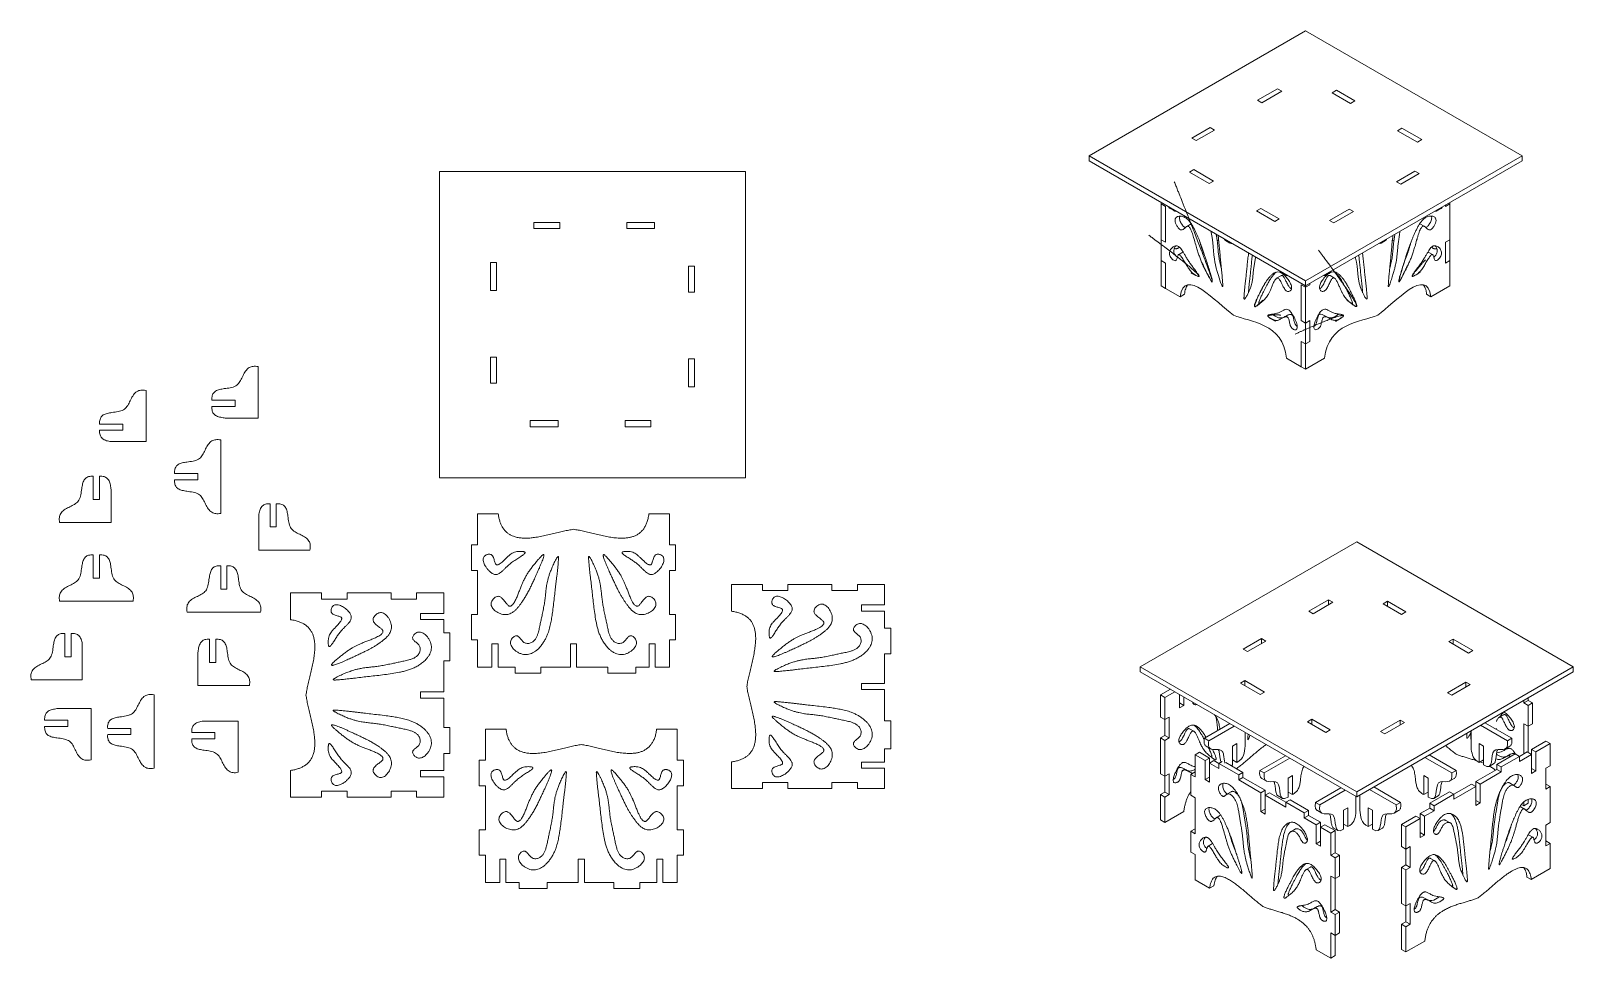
# Model space of a CAD drawing. Header units: millimetres. Extents: x -695 to 2327, y -684 to 1133.
import ezdxf

# ---------------------------------------------------------------- set-up
doc = ezdxf.new("R2010")
doc.units = ezdxf.units.MM

msp = doc.modelspace()

# ---------------------------------------------------------------- linework, layer by layer
at = {"color": 7, "linetype": 'Continuous', "lineweight": 15}
for p, q in [((1803, 1133.3), (1378.8, 888.4)), ((2227.3, 888.4), (1803, 1133.3)), ((1747.8, 1019.7), (1709.1, 997.4)), ((1709.1, 997.4), (1717.6, 992.5)), ((1717.6, 992.5), (1756.3, 1014.9)), ((1756.3, 1014.9), (1747.8, 1019.7)), ((1863.4, 1016.8), (1854.9, 1011.9)), ((1854.9, 1011.9), (1890.8, 991.2)), ((1899.3, 996.1), (1863.4, 1016.8)), ((1890.8, 991.2), (1899.3, 996.1)), ((1616.4, 943.9), (1580.5, 923.2)), ((1589, 918.3), (1624.9, 939)), ((1624.9, 939), (1616.4, 943.9)), ((1991.9, 942.6), (1983.4, 937.7)), ((1983.4, 937.7), (2022.1, 915.3)), ((2030.6, 920.2), (1991.9, 942.6)), ((1580.5, 923.2), (1589, 918.3)), ((2022.1, 915.3), (2030.6, 920.2)), ((1378.8, 888.4), (1803, 643.4)), ((1378.8, 888.4), (1378.8, 878.6)), ((1378.8, 878.6), (1803, 633.6)), ((1803, 643.4), (2227.3, 888.4)), ((1803, 633.6), (2227.3, 878.6)), ((2227.3, 888.4), (2227.3, 878.6)), ((705.6, 857.7), (105.6, 857.7)), ((105.6, 857.7), (105.6, 257.7)), ((705.6, 257.7), (705.6, 857.7)), ((1583.9, 861.4), (1575.4, 856.5)), ((1575.4, 856.5), (1614.1, 834.1)), ((1622.6, 839), (1583.9, 861.4)), ((2017.1, 858.4), (1981.2, 837.7)), ((1989.6, 832.8), (2025.5, 853.5)), ((2025.5, 853.5), (2017.1, 858.4)), ((1614.1, 834.1), (1622.6, 839)), ((1981.2, 837.7), (1989.6, 832.8)), ((1520.2, 794.3), (1520.2, 796.9)), ((1528.7, 789.4), (1520.2, 794.3)), ((1520.2, 794.3), (1520.2, 723.9)), ((1528.7, 789.4), (1528.7, 719)), ((2077.4, 789.4), (2085.9, 794.3)), ((2077.4, 792), (2077.4, 789.4)), ((2085.9, 794.3), (2085.9, 796.9)), ((2085.9, 794.3), (2085.9, 723.9)), ((341.7, 757.7), (290.9, 757.7)), ((290.9, 757.7), (290.9, 745.7)), ((341.7, 745.7), (341.7, 757.7)), ((527.5, 757.7), (472.8, 757.7)), ((472.8, 757.7), (472.8, 745.7)), ((527.5, 745.7), (527.5, 757.7)), ((1537.4, 785.3), (1545.9, 780.4)), ((1715.3, 785.5), (1706.8, 780.6)), ((1706.8, 780.6), (1742.7, 759.9)), ((1751.2, 764.8), (1715.3, 785.5)), ((1742.7, 759.9), (1751.2, 764.8)), ((1888.5, 784.2), (1849.8, 761.9)), ((1849.8, 761.9), (1858.3, 757)), ((1858.3, 757), (1897, 779.3)), ((1897, 779.3), (1888.5, 784.2)), ((2060.2, 780.4), (2068.7, 785.3)), ((290.9, 745.7), (341.7, 745.7)), ((472.8, 745.7), (527.5, 745.7)), ((1578.8, 755.1), (1570.3, 750.2)), ((2035.8, 750.4), (2027.3, 755.3)), ((1520.2, 683.1), (1520.2, 723.9)), ((1528.7, 719), (1520.2, 723.9)), ((1562.6, 699.6), (1554.1, 694.7)), ((1562.6, 699.6), (1563.2, 699.8)), ((1600.2, 708.6), (1599.5, 708.1)), ((1646.3, 722.5), (1654.8, 717.6)), ((1951.3, 717.6), (1959.8, 722.5)), ((2006.5, 708.1), (2005.8, 708.6)), ((2042.9, 700.1), (2043.4, 699.8)), ((2052, 695), (2043.5, 699.9)), ((2085.9, 723.9), (2077.4, 719)), ((2077.4, 719), (2077.4, 678.2)), ((2085.9, 683.1), (2085.9, 723.9)), ((217.6, 679.6), (205.6, 679.6)), ((205.6, 679.6), (205.6, 624.8)), ((217.6, 624.8), (217.6, 679.6)), ((593.6, 672.4), (593.6, 621.6)), ((605.6, 672.4), (593.6, 672.4)), ((605.6, 621.6), (605.6, 672.4)), ((1528.7, 678.2), (1520.2, 683.1)), ((1520.2, 683.1), (1520.2, 633.6)), ((1528.7, 678.2), (1528.7, 628.7)), ((2077.4, 678.2), (2085.9, 683.1)), ((2085.9, 683.1), (2085.9, 633.6)), ((1754.8, 653.5), (1746.3, 648.6)), ((1755.2, 659.6), (1763.7, 654.7)), ((1794.5, 635.9), (1803, 631)), ((1794.5, 635.9), (1794.5, 565.6)), ((1803, 643.4), (1803, 633.6)), ((1803, 631), (1811.5, 635.9)), ((1811.5, 635.9), (1811.5, 638.5)), ((1842.4, 654.7), (1850.9, 659.6)), ((1859.7, 648.8), (1851.2, 653.7)), ((205.6, 624.8), (217.6, 624.8)), ((593.6, 621.6), (605.6, 621.6)), ((1520.2, 633.6), (1528.7, 628.7)), ((1528.7, 628.7), (1557.3, 612.2)), ((1557.3, 612.2), (1565.7, 617.1)), ((1803, 633.6), (1803, 631)), ((1803, 631), (1803, 560.7)), ((2040.3, 617.1), (2048.8, 612.2)), ((2048.8, 612.2), (2085.9, 633.6)), ((1794.5, 565.6), (1803, 560.7)), ((1811.5, 565.6), (1803, 560.7)), ((1803, 560.7), (1803, 519.8)), ((1811.5, 524.7), (1811.5, 565.6)), ((1794.5, 524.7), (1803, 519.8)), ((1794.5, 524.7), (1794.5, 475.2)), ((1803, 519.8), (1811.5, 524.7)), ((1803, 519.8), (1803, 470.3)), ((217.6, 493.8), (205.6, 493.8)), ((205.6, 493.8), (205.6, 443)), ((217.6, 443), (217.6, 493.8)), ((605.6, 490.5), (593.6, 490.5)), ((593.6, 490.5), (593.6, 435.8)), ((605.6, 435.8), (605.6, 490.5)), ((1766, 491.7), (1794.5, 475.2)), ((1803, 470.3), (1840.1, 491.7)), ((-249.3, 475.5), (-249.3, 374.4)), ((1794.5, 475.2), (1803, 470.3)), ((-469.2, 428.8), (-469.2, 328.8)), ((205.6, 443), (217.6, 443)), ((593.6, 435.8), (605.6, 435.8)), ((-294.7, 409.5), (-340.1, 409.5)), ((-340.1, 397.5), (-294.7, 397.5)), ((-294.7, 397.5), (-294.7, 409.5)), ((-514.7, 362.8), (-560.1, 362.8)), ((-514.7, 350.8), (-514.7, 362.8)), ((-312, 374.4), (-249.3, 374.4)), ((338.5, 369.7), (283.7, 369.7)), ((283.7, 369.7), (283.7, 357.7)), ((338.5, 357.7), (338.5, 369.7)), ((469.5, 369.7), (469.5, 357.7)), ((520.3, 369.7), (469.5, 369.7)), ((520.3, 357.7), (520.3, 369.7)), ((-560.1, 350.8), (-514.7, 350.8)), ((283.7, 357.7), (338.5, 357.7)), ((469.5, 357.7), (520.3, 357.7)), ((-539.9, 328.8), (-469.2, 328.8)), ((-322.4, 331.8), (-322.4, 187.9)), ((-572.6, 215.1), (-572.6, 260.5)), ((-560.6, 260.5), (-560.6, 215.1)), ((-367.9, 265.8), (-413.3, 265.8)), ((-413.3, 253.8), (-367.9, 253.8)), ((-367.9, 253.8), (-367.9, 265.8)), ((105.6, 257.7), (705.6, 257.7)), ((-560.6, 215.1), (-572.6, 215.1)), ((-537.4, 169.7), (-537.4, 232.5)), ((-247.9, 186.5), (-247.9, 115.8)), ((-225.9, 206.7), (-225.9, 161.2)), ((-213.9, 161.2), (-213.9, 206.7)), ((180.6, 126), (180.6, 186.7)), ((221, 186.7), (180.6, 186.7)), ((556.6, 186.7), (516.1, 186.7)), ((556.6, 126), (556.6, 186.7)), ((-638.5, 169.7), (-537.4, 169.7)), ((-225.9, 161.2), (-213.9, 161.2)), ((168.6, 76), (168.6, 126)), ((180.6, 126), (168.6, 126)), ((556.6, 126), (568.6, 126)), ((568.6, 126), (568.6, 76)), ((1903.2, 132.1), (1478.9, -112.8)), ((2327.4, -112.8), (1903.2, 132.1)), ((-572.6, 61.1), (-572.6, 106.5)), ((-560.6, 106.5), (-560.6, 61.1)), ((-148, 115.8), (-247.9, 115.8)), ((-560.6, 61.1), (-572.6, 61.1)), ((-322.9, 85), (-322.9, 39.6)), ((-310.9, 39.6), (-310.9, 85)), ((180.6, 76), (168.6, 76)), ((180.6, -10.1), (180.6, 76)), ((556.6, 76), (568.6, 76)), ((556.6, -10.1), (556.6, 76)), ((-322.9, 39.6), (-310.9, 39.6)), ((-185.8, 31.9), (-185.8, -20.5)), ((-125.2, 31.9), (-185.8, 31.9)), ((-125.2, 19.9), (-125.2, 31.9)), ((-75.2, 31.9), (-75.2, 19.9)), ((11, 31.9), (-75.2, 31.9)), ((11, 19.9), (11, 31.9)), ((61, 31.9), (61, 19.9)), ((114.2, 31.9), (61, 31.9)), ((114.2, 31.9), (114.2, -8.1)), ((678.1, 48.5), (678.1, -3.9)), ((738.7, 48.5), (678.1, 48.5)), ((738.7, 36.5), (738.7, 48.5)), ((788.7, 36.5), (738.7, 36.5)), ((788.7, 48.5), (788.7, 36.5)), ((874.9, 48.5), (788.7, 48.5)), ((874.9, 36.5), (874.9, 48.5)), ((924.9, 36.5), (874.9, 36.5)), ((924.9, 48.5), (924.9, 36.5)), ((978.1, 48.5), (924.9, 48.5)), ((978.1, 48.5), (978.1, 8.5)), ((-638.5, 15.7), (-494.6, 15.7)), ((-75.2, 19.9), (-125.2, 19.9)), ((61, 19.9), (11, 19.9)), ((932.7, 8.5), (978.1, 8.5)), ((932.7, -3.5), (932.7, 8.5)), ((1847.9, 18.6), (1809.2, -3.8)), ((1817.7, -8.7), (1856.4, 13.7)), ((1856.4, 13.7), (1847.9, 18.6)), ((1847.9, 8.8), (1847.9, 18.6)), ((1963.5, 15.6), (1955, 10.7)), ((1955, 10.7), (1990.9, -10)), ((1999.4, -5.1), (1963.5, 15.6)), ((1963.5, 5.8), (1963.5, 15.6)), ((-244.9, -5.8), (-388.8, -5.8)), ((114.2, -8.1), (68.8, -8.1)), ((68.8, -8.1), (68.8, -20.1)), ((68.8, -20.1), (114.2, -20.1)), ((114.2, -20.1), (114.2, -46.2)), ((168.6, -60.1), (168.6, -10.1)), ((180.6, -10.1), (168.6, -10.1)), ((556.6, -10.1), (568.6, -10.1)), ((568.6, -10.1), (568.6, -60.1)), ((978.1, -3.5), (932.7, -3.5)), ((978.1, -3.5), (978.1, -36.8)), ((1809.2, -3.8), (1817.7, -8.7)), ((1990.9, -10), (1999.4, -5.1)), ((-628.2, -92.9), (-628.2, -47.5)), ((-616.2, -47.5), (-616.2, -92.9)), ((-344.6, -58.8), (-344.6, -104.2)), ((-332.6, -104.2), (-332.6, -58.8)), ((114.2, -46.2), (126.2, -46.2)), ((126.2, -46.2), (126.2, -100.9)), ((180.6, -60.1), (168.6, -60.1)), ((180.6, -113.3), (180.6, -60.1)), ((556.6, -60.1), (568.6, -60.1)), ((556.6, -113.3), (556.6, -60.1)), ((978.1, -36.8), (990.1, -36.8)), ((990.1, -36.8), (990.1, -87.6)), ((1716.6, -57.3), (1680.7, -78)), ((1725.1, -62.2), (1716.6, -57.3)), ((1716.6, -67.1), (1716.6, -57.3)), ((2092.1, -58.6), (2083.6, -63.5)), ((2130.8, -80.9), (2092.1, -58.6)), ((2092.1, -68.4), (2092.1, -58.6)), ((-594.2, -138.3), (-594.2, -67.7)), ((-367.8, -86.8), (-367.8, -149.6)), ((208.6, -67.9), (220.6, -67.9)), ((208.6, -113.3), (208.6, -67.9)), ((220.6, -67.9), (220.6, -113.3)), ((362.6, -67.9), (374.6, -67.9)), ((362.6, -113.3), (362.6, -67.9)), ((374.6, -67.9), (374.6, -113.3)), ((516.6, -67.9), (528.6, -67.9)), ((516.6, -113.3), (516.6, -67.9)), ((528.6, -67.9), (528.6, -113.3)), ((978.1, -87.6), (990.1, -87.6)), ((978.1, -87.6), (978.1, -145.5)), ((1680.7, -78), (1689.2, -82.9)), ((1689.2, -82.9), (1725.1, -62.2)), ((2083.6, -63.5), (2122.3, -85.8)), ((2122.3, -85.8), (2130.8, -80.9)), ((-616.2, -92.9), (-628.2, -92.9)), ((-344.6, -104.2), (-332.6, -104.2)), ((114.2, -100.9), (126.2, -100.9)), ((114.2, -100.9), (114.2, -162.1)), ((208.6, -113.3), (180.6, -113.3)), ((253.9, -113.3), (220.6, -113.3)), ((253.9, -113.3), (253.9, -125.3)), ((362.6, -113.3), (304.7, -113.3)), ((304.7, -113.3), (304.7, -125.3)), ((435.7, -113.3), (374.6, -113.3)), ((435.7, -113.3), (435.7, -125.3)), ((516.6, -113.3), (490.4, -113.3)), ((490.4, -113.3), (490.4, -125.3)), ((556.6, -113.3), (528.6, -113.3)), ((1478.9, -112.8), (1903.2, -357.7)), ((1478.9, -112.8), (1478.9, -122.6)), ((1903.2, -357.7), (2327.4, -112.8)), ((2327.4, -112.8), (2327.4, -122.6)), ((-694.2, -138.3), (-594.2, -138.3)), ((-266.7, -149.6), (-367.8, -149.6)), ((304.7, -125.3), (253.9, -125.3)), ((490.4, -125.3), (435.7, -125.3)), ((932.7, -145.5), (978.1, -145.5)), ((932.7, -157.5), (932.7, -145.5)), ((1478.9, -122.6), (1903.2, -367.5)), ((1684.1, -139.8), (1675.6, -144.7)), ((1675.6, -144.7), (1714.3, -167)), ((1722.8, -162.2), (1684.1, -139.8)), ((1684.1, -149.6), (1684.1, -139.8)), ((1903.2, -367.5), (2327.4, -122.6)), ((2117.2, -142.8), (2081.3, -163.5)), ((2089.8, -168.4), (2125.7, -147.7)), ((2125.7, -147.7), (2117.2, -142.8)), ((2117.2, -152.5), (2117.2, -142.8)), ((-453.6, -311.4), (-453.6, -167.6)), ((114.2, -162.1), (68.8, -162.1)), ((68.8, -162.1), (68.8, -174.1)), ((68.8, -174.1), (114.2, -174.1)), ((114.2, -174.1), (114.2, -232)), ((978.1, -157.5), (932.7, -157.5)), ((978.1, -157.5), (978.1, -218.6)), ((1538.1, -156.8), (1519, -167.8)), ((1519, -167.8), (1527.5, -172.7)), ((1519, -167.8), (1519, -211.2)), ((1527.5, -172.7), (1546.6, -161.7)), ((1527.5, -172.7), (1527.5, -216.1)), ((1555.8, -193.4), (1555.8, -167)), ((1564.3, -171.9), (1564.3, -188.5)), ((1714.3, -167), (1722.8, -162.2)), ((2081.3, -163.5), (2089.8, -168.4)), ((2231, -178.3), (2231, -183.6)), ((2239.5, -178.7), (2231, -183.6)), ((2239.5, -173.4), (2239.5, -178.7)), ((2239.5, -178.7), (2248, -183.6)), ((-577, -194.2), (-639.8, -194.2)), ((-577, -295.3), (-577, -194.2)), ((1519, -211.2), (1527.5, -216.1)), ((1527.5, -216.1), (1536, -211.2)), ((1536, -211.2), (1536, -252.1)), ((1564.3, -188.5), (1555.8, -183.6)), ((1564.3, -188.5), (1555.8, -193.4)), ((2191.3, -206.8), (2182.8, -211.7)), ((2231, -183.6), (2239.5, -188.5)), ((2248, -183.6), (2239.5, -188.5)), ((2239.5, -188.5), (2239.5, -229.3)), ((2248, -224.4), (2248, -183.6)), ((-667.9, -217.4), (-622.4, -217.4)), ((-622.4, -229.4), (-667.9, -229.4)), ((-622.4, -217.4), (-622.4, -229.4)), ((-544.4, -233.5), (-499, -233.5)), ((-499, -233.5), (-499, -245.5)), ((-379.5, -241.6), (-334.1, -241.6)), ((-288.6, -219.5), (-359.3, -219.5)), ((-334.1, -241.6), (-334.1, -253.6)), ((-288.6, -319.5), (-288.6, -219.5)), ((114.2, -232), (126.2, -232)), ((126.2, -232), (126.2, -282.8)), ((195.8, -295.8), (195.8, -235.1)), ((236.3, -235.1), (195.8, -235.1)), ((571.8, -235.1), (531.4, -235.1)), ((571.8, -295.8), (571.8, -235.1)), ((978.1, -218.6), (990.1, -218.6)), ((990.1, -218.6), (990.1, -273.4)), ((1527.5, -247.2), (1527.5, -216.1)), ((1584.2, -239.1), (1575.7, -234.2)), ((1604.7, -252.9), (1654.6, -224.1)), ((1613.2, -257.8), (1663.1, -229)), ((1684.6, -241.4), (1684.6, -267.8)), ((1815.4, -215.6), (1806.9, -220.5)), ((1806.9, -220.5), (1842.8, -241.3)), ((1851.3, -236.4), (1815.4, -215.6)), ((1815.4, -225.4), (1815.4, -215.6)), ((1842.8, -241.3), (1851.3, -236.4)), ((1988.6, -217), (1949.9, -239.3)), ((1949.9, -239.3), (1958.4, -244.2)), ((1958.4, -244.2), (1997.1, -221.9)), ((1997.1, -221.9), (1988.6, -217)), ((1988.6, -226.8), (1988.6, -217)), ((2127.1, -254), (2127.1, -238.3)), ((2127.8, -274.6), (2127.8, -237.8)), ((2198.5, -257.8), (2145.9, -227.4)), ((2207, -252.9), (2154.4, -222.5)), ((2176.8, -235.4), (2176.9, -233.9)), ((2231, -224.4), (2239.5, -229.3)), ((2231, -224.4), (2231, -283.2)), ((2239.5, -229.3), (2248, -224.4)), ((2239.5, -229.3), (2239.5, -280.9)), ((-499, -245.5), (-544.4, -245.5)), ((-334.1, -253.6), (-379.5, -253.6)), ((1519, -252.1), (1527.5, -247.2)), ((1527.5, -257), (1519, -252.1)), ((1519, -252.1), (1519, -322.4)), ((1527.5, -247.2), (1536, -252.1)), ((1536, -252.1), (1527.5, -257)), ((1527.5, -257), (1527.5, -327.3)), ((1613.2, -257.8), (1604.7, -252.9)), ((1608.4, -268.5), (1616.9, -273.4)), ((1668.3, -263.1), (1659.8, -268)), ((1659.8, -268), (1659.8, -305)), ((1668.3, -300.1), (1668.3, -263.1)), ((1689.9, -249.7), (1690.3, -244.6)), ((2119, -246.5), (2119.3, -242.8)), ((2127.8, -254.5), (2127.1, -254)), ((2143.4, -263.1), (2151.9, -268)), ((2143.4, -300.1), (2143.4, -263.1)), ((2151.9, -268), (2151.9, -305)), ((2194.8, -273.4), (2203.3, -268.5)), ((2198.5, -257.8), (2207, -252.9)), ((2274, -258.4), (2245.7, -274.7)), ((2254.2, -279.6), (2282.4, -263.3)), ((2282.4, -263.3), (2274, -258.4)), ((2282.4, -263.3), (2282.4, -306.7)), ((114.2, -282.8), (126.2, -282.8)), ((114.2, -282.8), (114.2, -316.1)), ((183.8, -345.8), (183.8, -295.8)), ((195.8, -295.8), (183.8, -295.8)), ((571.8, -295.8), (583.8, -295.8)), ((583.8, -295.8), (583.8, -345.8)), ((678.1, -299.1), (678.1, -351.5)), ((932.7, -299.5), (978.1, -299.5)), ((932.7, -311.5), (932.7, -299.5)), ((978.1, -273.4), (990.1, -273.4)), ((978.1, -273.4), (978.1, -299.5)), ((1595, -280.2), (1586.5, -285.1)), ((1586.5, -285.1), (1586.5, -328.6)), ((1586.5, -285.1), (1606.3, -296.6)), ((1614.8, -291.7), (1595, -280.2)), ((1614.8, -291.7), (1606.3, -296.6)), ((1606.3, -296.6), (1606.3, -333.7)), ((1614.8, -291.7), (1614.8, -301.5)), ((1614.8, -301.5), (1623.3, -296.6)), ((1614.8, -338.6), (1614.8, -301.5)), ((1614.8, -301.5), (1633.3, -312.1)), ((1633.3, -302.3), (1623.3, -296.6)), ((1639.7, -298.6), (1633.3, -302.3)), ((1680.4, -319.8), (1647, -300.5)), ((1668.3, -300.1), (1659.8, -295.3)), ((1713.6, -315.8), (1763.5, -286.9)), ((1722.1, -320.7), (1772, -291.8)), ((2089.6, -320.7), (2037, -290.3)), ((2098.1, -315.8), (2045.5, -285.4)), ((2143.4, -300.1), (2151.9, -295.3)), ((2151.9, -301.8), (2145.1, -299.2)), ((2213.6, -283.4), (2177.7, -304.1)), ((2186.2, -309), (2222.1, -288.3)), ((2222.1, -288.3), (2213.6, -283.4)), ((2237.2, -279.6), (2222.1, -288.3)), ((2222.1, -298.1), (2245.7, -284.5)), ((2222.1, -298.1), (2222.1, -288.3)), ((2237.2, -279.6), (2245.7, -284.5)), ((2254.2, -279.6), (2245.7, -274.7)), ((2245.7, -284.5), (2245.7, -274.7)), ((2245.7, -321.6), (2245.7, -284.5)), ((2254.2, -279.6), (2254.2, -316.7)), ((-185.8, -315.7), (-185.8, -368.1)), ((114.2, -316.1), (68.8, -316.1)), ((68.8, -316.1), (68.8, -328.1)), ((68.8, -328.1), (114.2, -328.1)), ((114.2, -328.1), (114.2, -368.1)), ((978.1, -311.5), (932.7, -311.5)), ((978.1, -311.5), (978.1, -351.5)), ((1519, -322.4), (1527.5, -327.3)), ((1527.5, -327.3), (1536, -322.4)), ((1527.5, -358.3), (1527.5, -327.3)), ((1536, -322.4), (1536, -363.2)), ((1578, -323.7), (1586.5, -318.8)), ((1578, -364.5), (1578, -323.7)), ((1586.5, -328.6), (1578, -323.7)), ((1614.8, -328.8), (1606.3, -333.7)), ((1633.3, -312.1), (1633.3, -302.3)), ((1633.3, -302.3), (1672, -324.7)), ((1659.8, -305), (1657.4, -306.5)), ((1668.9, -311.5), (1667.2, -312.1)), ((1672, -324.7), (1680.4, -319.8)), ((1672, -334.5), (1672, -324.7)), ((1672, -334.5), (1680.4, -329.6)), ((1680.4, -329.6), (1680.4, -319.8)), ((1723.7, -354.5), (1680.4, -329.6)), ((1722.1, -320.7), (1713.6, -315.8)), ((1717.3, -331.4), (1725.8, -336.3)), ((1777.2, -325.9), (1768.7, -330.8)), ((1768.7, -330.8), (1768.7, -367.9)), ((1777.2, -363), (1777.2, -325.9)), ((2034.5, -325.9), (2043, -330.8)), ((2034.5, -363), (2034.5, -325.9)), ((2043, -330.8), (2043, -367.9)), ((2085.9, -336.3), (2094.4, -331.4)), ((2089.6, -320.7), (2098.1, -315.8)), ((2177.7, -313.9), (2136.8, -337.6)), ((2145.3, -342.5), (2186.2, -318.8)), ((2163, -307.8), (2171.5, -302.9)), ((2177.7, -304.1), (2186.2, -309)), ((2177.7, -313.9), (2177.7, -304.1)), ((2177.7, -313.9), (2186.2, -318.8)), ((2186.2, -318.8), (2186.2, -309)), ((2254.2, -316.7), (2245.7, -311.8)), ((2254.2, -316.7), (2245.7, -321.6)), ((2282.4, -306.7), (2274, -311.6)), ((2274, -311.6), (2274, -352.4)), ((-125.2, -356.1), (-75.2, -356.1)), ((-125.2, -368.1), (-125.2, -356.1)), ((-75.2, -356.1), (-75.2, -368.1)), ((11, -356.1), (61, -356.1)), ((11, -368.1), (11, -356.1)), ((61, -356.1), (61, -368.1)), ((195.8, -345.8), (183.8, -345.8)), ((195.8, -431.9), (195.8, -345.8)), ((571.8, -345.8), (583.8, -345.8)), ((571.8, -431.9), (571.8, -345.8)), ((738.7, -351.5), (678.1, -351.5)), ((738.7, -339.5), (788.7, -339.5)), ((738.7, -351.5), (738.7, -339.5)), ((788.7, -339.5), (788.7, -351.5)), ((874.9, -351.5), (788.7, -351.5)), ((874.9, -339.5), (924.9, -339.5)), ((874.9, -351.5), (874.9, -339.5)), ((924.9, -339.5), (924.9, -351.5)), ((978.1, -351.5), (924.9, -351.5)), ((1519, -363.2), (1527.5, -358.3)), ((1527.5, -358.3), (1536, -363.2)), ((1606.3, -333.7), (1614.8, -338.6)), ((1657.4, -357.5), (1648.9, -362.4)), ((1672, -334.5), (1715.2, -359.4)), ((1723.7, -354.5), (1715.2, -359.4)), ((1715.2, -359.4), (1715.2, -396.5)), ((1723.7, -354.5), (1723.7, -364.3)), ((1723.7, -364.3), (1732.2, -359.4)), ((1764.6, -378.2), (1732.2, -359.4)), ((1777.2, -363), (1768.7, -358.1)), ((1822.5, -378.6), (1872.4, -349.8)), ((1830.9, -383.5), (1880.9, -354.7)), ((1903.2, -357.7), (1903.2, -367.5)), ((1980.8, -383.5), (1928.1, -353.1)), ((1989.2, -378.6), (1936.6, -348.2)), ((2034.5, -363), (2043, -358.1)), ((2085.1, -357.6), (2046.4, -380)), ((2054.8, -384.9), (2093.5, -362.5)), ((2093.5, -362.5), (2085.1, -357.6)), ((2128.3, -342.5), (2093.5, -362.5)), ((2093.5, -372.3), (2136.8, -347.4)), ((2093.5, -372.3), (2093.5, -362.5)), ((2128.3, -342.5), (2136.8, -347.4)), ((2145.3, -342.5), (2136.8, -337.6)), ((2136.8, -347.4), (2136.8, -337.6)), ((2136.8, -384.4), (2136.8, -347.4)), ((2145.3, -342.5), (2145.3, -379.5)), ((2195.4, -341.4), (2194.3, -339)), ((2211.5, -345.2), (2203, -340.3)), ((2274, -342.6), (2282.4, -347.5)), ((2274, -352.4), (2282.4, -347.5)), ((2282.4, -347.5), (2282.4, -417.9)), ((-125.2, -368.1), (-185.8, -368.1)), ((11, -368.1), (-75.2, -368.1)), ((114.2, -368.1), (61, -368.1)), ((1527.5, -368.1), (1519, -363.2)), ((1519, -363.2), (1519, -412.7)), ((1536, -363.2), (1527.5, -368.1)), ((1527.5, -368.1), (1527.5, -417.6)), ((1586.5, -369.4), (1578, -364.5)), ((1586.5, -369.4), (1586.5, -439.8)), ((1723.7, -391.6), (1715.2, -396.5)), ((1723.7, -401.4), (1723.7, -364.3)), ((1723.7, -364.3), (1764.6, -388)), ((1749.1, -365.8), (1757.6, -370.6)), ((1773.1, -373.3), (1764.6, -378.2)), ((1764.6, -388), (1764.6, -378.2)), ((1764.6, -378.2), (1800.5, -398.9)), ((1809, -394), (1773.1, -373.3)), ((1830.9, -383.5), (1822.5, -378.6)), ((1886.1, -388.8), (1877.6, -393.7)), ((1886.1, -425.9), (1886.1, -388.8)), ((1901.6, -366.7), (1901.6, -400.4)), ((1909.3, -393.5), (1909.3, -364)), ((1925.6, -388.8), (1934.1, -393.7)), ((1925.6, -425.9), (1925.6, -388.8)), ((1980.8, -383.5), (1989.2, -378.6)), ((2046.4, -389.8), (2027.9, -400.4)), ((2046.4, -380), (2054.8, -384.9)), ((2046.4, -389.8), (2046.4, -380)), ((2046.4, -389.8), (2054.8, -394.7)), ((2054.1, -370.6), (2062.6, -365.8)), ((2054.8, -394.7), (2054.8, -384.9)), ((2145.3, -379.5), (2136.8, -374.6)), ((2145.3, -379.5), (2136.8, -384.4)), ((2232.3, -391.4), (2223.9, -386.5)), ((2226.3, -382.3), (2231, -385.1)), ((2231, -377.3), (2231, -385.1)), ((2231, -385.1), (2239.5, -380.2)), ((2239.5, -372.4), (2239.5, -380.2)), ((1519, -412.7), (1527.5, -417.6)), ((1527.5, -417.6), (1564.6, -396.2)), ((1636.6, -403.7), (1628.1, -408.6)), ((1715.2, -396.5), (1723.7, -401.4)), ((1800.5, -398.9), (1809, -394)), ((1800.5, -408.7), (1800.5, -398.9)), ((1800.5, -408.7), (1809, -403.8)), ((1800.5, -408.7), (1824.1, -422.3)), ((1809, -403.8), (1809, -394)), ((1832.6, -417.4), (1809, -403.8)), ((1832.6, -417.4), (1824.1, -422.3)), ((1824.1, -422.3), (1824.1, -459.4)), ((1826.2, -394.3), (1834.7, -399.2)), ((1832.6, -417.4), (1832.6, -427.2)), ((1832.6, -427.2), (1841.1, -422.3)), ((1860.9, -433.7), (1841.1, -422.3)), ((1877.6, -393.7), (1877.6, -430.8)), ((1886.1, -425.9), (1877.6, -421)), ((1925.6, -425.9), (1934.1, -421)), ((1934.1, -393.7), (1934.1, -430.8)), ((1977, -399.2), (1985.5, -394.3)), ((2019.4, -405.3), (1991.1, -421.6)), ((1991.1, -421.6), (1999.6, -426.5)), ((1991.1, -421.6), (1991.1, -465.1)), ((1999.6, -426.5), (2027.9, -410.2)), ((2019.4, -405.3), (2027.9, -410.2)), ((2036.4, -405.3), (2027.9, -400.4)), ((2027.9, -410.2), (2027.9, -400.4)), ((2027.9, -447.3), (2027.9, -410.2)), ((2036.4, -405.3), (2054.8, -394.7)), ((2036.4, -405.3), (2036.4, -442.4)), ((2086.4, -418.5), (2077.9, -413.6)), ((2282.4, -417.9), (2274, -422.8)), ((2274, -422.8), (2274, -463.6)), ((183.8, -481.9), (183.8, -431.9)), ((195.8, -431.9), (183.8, -431.9)), ((571.8, -431.9), (583.8, -431.9)), ((583.8, -431.9), (583.8, -481.9)), ((1578, -434.9), (1586.5, -430)), ((1578, -475.7), (1578, -434.9)), ((1586.5, -439.8), (1578, -434.9)), ((1782.6, -430.9), (1774.1, -435.8)), ((1832.6, -464.3), (1832.6, -427.2)), ((1832.6, -427.2), (1852.4, -438.6)), ((1852.4, -438.6), (1860.9, -433.7)), ((1852.4, -438.6), (1852.4, -482.1)), ((1858, -428.6), (1866.5, -433.5)), ((1860.9, -433.7), (1860.9, -477.2)), ((1945.2, -433.5), (1953.7, -428.6)), ((1999.6, -426.5), (1999.6, -470)), ((2036.4, -442.4), (2027.9, -437.5)), ((2036.4, -442.4), (2027.9, -447.3)), ((2239.5, -441.8), (2240, -442)), ((2248.5, -446.8), (2240.1, -441.9)), ((195.8, -481.9), (183.8, -481.9)), ((195.8, -535.1), (195.8, -481.9)), ((571.8, -535.1), (571.8, -481.9)), ((571.8, -481.9), (583.8, -481.9)), ((1586.5, -480.6), (1578, -475.7)), ((1586.5, -480.6), (1586.5, -530.1)), ((1620.4, -459.2), (1611.9, -464.1)), ((1620.4, -459.2), (1621, -459)), ((1832.6, -454.5), (1824.1, -459.4)), ((1824.1, -459.4), (1832.6, -464.3)), ((1860.9, -477.2), (1852.4, -482.1)), ((1852.4, -482.1), (1860.9, -487)), ((1860.9, -477.2), (1869.3, -482.1)), ((1869.3, -482.1), (1860.9, -487)), ((1869.3, -522.9), (1869.3, -482.1)), ((1991.1, -465.1), (1999.6, -470)), ((2008.1, -465.1), (1999.6, -470)), ((1999.6, -501), (1999.6, -470)), ((2008.1, -505.9), (2008.1, -465.1)), ((2274, -453.8), (2282.4, -458.7)), ((2274, -463.6), (2282.4, -458.7)), ((2282.4, -458.7), (2282.4, -508.2)), ((223.8, -489.7), (235.8, -489.7)), ((223.8, -535.1), (223.8, -489.7)), ((235.8, -489.7), (235.8, -535.1)), ((377.8, -489.7), (389.8, -489.7)), ((377.8, -535.1), (377.8, -489.7)), ((389.8, -489.7), (389.8, -535.1)), ((531.8, -489.7), (543.8, -489.7)), ((531.8, -535.1), (531.8, -489.7)), ((543.8, -489.7), (543.8, -535.1)), ((1812.7, -505.3), (1804.2, -510.2)), ((1860.9, -487), (1860.9, -527.8)), ((1991.1, -505.9), (1999.6, -501)), ((1999.6, -510.8), (1991.1, -505.9)), ((1991.1, -505.9), (1991.1, -576.3)), ((1999.6, -501), (2008.1, -505.9)), ((1999.6, -510.8), (2008.1, -505.9)), ((1999.6, -510.8), (1999.6, -581.2)), ((2056.3, -493), (2047.8, -488.1)), ((2245.4, -529.6), (2282.4, -508.2)), ((223.8, -535.1), (195.8, -535.1)), ((262, -535.1), (235.8, -535.1)), ((262, -535.1), (262, -547.1)), ((377.8, -535.1), (316.7, -535.1)), ((316.7, -535.1), (316.7, -547.1)), ((447.7, -535.1), (389.8, -535.1)), ((447.7, -535.1), (447.7, -547.1)), ((531.8, -535.1), (498.5, -535.1)), ((498.5, -535.1), (498.5, -547.1)), ((571.8, -535.1), (543.8, -535.1)), ((1586.5, -530.1), (1615.1, -546.6)), ((1615.1, -546.6), (1623.6, -541.7)), ((1852.4, -522.9), (1860.9, -527.8)), ((1852.4, -522.9), (1852.4, -593.2)), ((1860.9, -527.8), (1869.3, -522.9)), ((1860.9, -527.8), (1860.9, -588.3)), ((2236.9, -524.7), (2245.4, -529.6)), ((316.7, -547.1), (262, -547.1)), ((498.5, -547.1), (447.7, -547.1)), ((1860.9, -588.3), (1852.4, -593.2)), ((1852.4, -593.2), (1860.9, -598.1)), ((1860.9, -588.3), (1869.3, -593.2)), ((1869.3, -593.2), (1860.9, -598.1)), ((1860.9, -598.1), (1860.9, -639)), ((1869.3, -634.1), (1869.3, -593.2)), ((1991.1, -576.3), (1999.6, -581.2)), ((2008.1, -576.3), (1999.6, -581.2)), ((1999.6, -612.2), (1999.6, -581.2)), ((2008.1, -617.1), (2008.1, -576.3)), ((1852.4, -634.1), (1860.9, -639)), ((1852.4, -634.1), (1852.4, -683.6)), ((1860.9, -639), (1869.3, -634.1)), ((1991.1, -617.1), (1999.6, -612.2)), ((1999.6, -622), (1991.1, -617.1)), ((1991.1, -617.1), (1991.1, -666.6)), ((1999.6, -612.2), (2008.1, -617.1)), ((1999.6, -622), (2008.1, -617.1)), ((1999.6, -622), (1999.6, -671.5)), ((1860.9, -639), (1860.9, -678.7)), ((1999.6, -671.5), (2036.7, -650.1)), ((1823.8, -667.1), (1852.4, -683.6)), ((1852.4, -683.6), (1860.9, -678.7)), ((1991.1, -666.6), (1999.6, -671.5))]:
    msp.add_line(p, q, dxfattribs=at)
at = {"color": 7, "linetype": 'Continuous', "lineweight": 15, "flags": 128}
for points in [[(1617.8, 740.6), (1618.2, 738), (1619.8, 728.1), (1621.2, 718.8), (1622.2, 710.3), (1622.9, 702.3), (1623.6, 694.3), (1624.6, 685.7), (1625.5, 680.5), (1626.6, 674.8), (1628, 668.6), (1629.8, 661.8), (1630.9, 658), (1632.2, 653.9), (1633.5, 649.6), (1635, 645.1), (1636.6, 640.4), (1638.2, 636.3), (1639, 634.4), (1639.6, 633), (1640.1, 632.3), (1640.2, 632.2), (1640.3, 632.1), (1640.4, 632), (1640.5, 632), (1640.6, 632.1), (1640.7, 632.2), (1640.7, 632.4), (1640.8, 633.8), (1640.8, 635.7), (1640.7, 638), (1640.7, 638)], [(1900.7, 690), (1901.1, 688.1), (1902.7, 680.1), (1904, 672.4), (1905, 665), (1905.7, 657.8), (1906.4, 650.6), (1907.5, 643.3), (1908.3, 639.1), (1909.5, 634.7), (1910.9, 630.1), (1912.7, 625.4), (1913.8, 622.8), (1915, 620.1), (1916.4, 617.4), (1917.9, 614.6), (1919.5, 611.8), (1921, 609.5), (1921.8, 608.5), (1922.5, 607.9), (1922.9, 607.7), (1923, 607.7), (1923.2, 607.8), (1923.3, 607.8), (1923.4, 608), (1923.5, 608.1), (1923.5, 608.3), (1923.6, 608.6), (1923.7, 610.1), (1923.6, 612), (1923.5, 614), (1923.5, 614)], [(1819.4, 554.2), (1819.4, 554.2), (1821, 555.5), (1822.4, 557), (1823.5, 558.9), (1824.3, 561), (1825.4, 564.4), (1826.1, 567.8), (1826.9, 571.2), (1827.5, 573.4), (1828.2, 575.3), (1829.1, 576.7), (1830.2, 577.5), (1831.6, 578), (1833.1, 578), (1835.8, 577.4), (1838.2, 576.4), (1840.7, 575.2), (1844.7, 573), (1848.3, 571.5), (1851, 571), (1854, 571.1), (1857.5, 572.1), (1860.9, 573.6), (1864.2, 575.6), (1865.8, 576.6), (1867.1, 577.7), (1868.1, 578.6), (1868.1, 578.6)], [(2127.1, -241.3), (2126.2, -243.1), (2124.7, -245.9), (2123.1, -248.7), (2121.5, -251), (2120.7, -252), (2120, -252.6), (2119.6, -252.8), (2119.5, -252.8), (2119.3, -252.8), (2119.2, -252.7), (2119.1, -252.6), (2119.1, -252.4), (2119, -252.2), (2118.9, -251.9), (2118.8, -250.5), (2118.9, -248.6), (2119, -246.5), (2119, -246.5)], [(1694.1, -246.8), (1693.9, -247.3), (1692.4, -251.4), (1691.6, -253.3), (1690.9, -254.7), (1690.5, -255.4), (1690.3, -255.5), (1690.2, -255.6), (1690.1, -255.7), (1690, -255.7), (1689.9, -255.6), (1689.9, -255.5), (1689.8, -255.3), (1689.7, -253.9), (1689.8, -252), (1689.9, -249.7), (1689.9, -249.7)], [(2016, -587.6), (2016, -587.6), (2017.6, -586.4), (2018.9, -584.8), (2020, -583), (2020.9, -580.9), (2021.9, -577.5), (2022.7, -574), (2023.4, -570.7), (2024, -568.4), (2024.8, -566.6), (2025.7, -565.2), (2026.8, -564.3), (2028.2, -563.8), (2029.7, -563.8), (2032.3, -564.4), (2034.8, -565.4), (2037.2, -566.7), (2041.2, -568.8), (2044.8, -570.3), (2047.6, -570.8), (2050.6, -570.7), (2054.1, -569.7), (2057.4, -568.2), (2060.8, -566.3), (2062.4, -565.2), (2063.7, -564.1), (2064.7, -563.2), (2064.7, -563.2)]]:
    msp.add_lwpolyline(points, dxfattribs=at)
at = {"color": 7, "linetype": 'Continuous', "lineweight": 15}
for points, knots in [([(1619.3, 641.6), (1623.9, 636), (1603.1, 700.7), (1593.2, 729.5), (1570.1, 774.9), (1539.1, 769.6), (1560.7, 734), (1574.5, 765.7), (1591.1, 698.3), (1600.6, 676.6), (1617.3, 644), (1619.3, 641.6)], [-0.063, 0, 0, 0, 0.147289, 0.309746, 0.410447, 0.517414, 0.571338, 0.65096, 0.77347, 0.937, 1, 1, 1, 1.147289]), ([(1537.4, 785.4), (1536.9, 785.7), (1535.8, 786.5), (1535.1, 787.8), (1534.8, 788.5)], [0, 0, 0, 0, 0.4950381, 1, 1, 1, 1]), ([(2068.6, 785.4), (2069.2, 785.7), (2070.3, 786.5), (2070.9, 787.8), (2071.3, 788.5)], [0, 0, 0, 0, 0.495038, 1, 1, 1, 1]), ([(1549.6, 779.9), (1549.1, 779.8), (1547.8, 779.6), (1546, 780.2), (1544.3, 781.5), (1543.6, 782.9), (1543.3, 783.6)], [0, 0, 0, 0, 0.176109, 0.434095, 0.736648, 1, 1, 1, 1]), ([(1556.7, 770.2), (1556.5, 769.9), (1555.9, 768.9), (1555.8, 766.4), (1556.3, 763.2), (1557.5, 759.6), (1559.4, 756), (1561.5, 752.7), (1563.8, 750.2), (1565.8, 748.7), (1567.1, 748.1), (1567.7, 748.1), (1567.7, 748.1)], [0, 0, 0, 0, 0.061692, 0.17911, 0.300472, 0.431247, 0.567056, 0.70051, 0.824943, 0.911006, 0.993931, 1, 1, 1, 1]), ([(1986.8, 641.9), (1988.8, 644.3), (2005.5, 676.9), (2015, 698.5), (2031.6, 766), (2045.4, 734.2), (2067, 769.8), (2036, 775.2), (2012.9, 729.8), (2003, 701), (1982.1, 636.2), (1986.8, 641.9)], [-0.147289, 0, 0, 0, 0.063, 0.22653, 0.34904, 0.428662, 0.482586, 0.589553, 0.690254, 0.852711, 1, 1, 1, 1.063]), ([(2038.3, 748.3), (2038.4, 748.3), (2038.9, 748.3), (2040.2, 748.9), (2042.3, 750.4), (2044.5, 753), (2046.7, 756.3), (2048.5, 759.8), (2049.8, 763.4), (2050.3, 766.7), (2050.1, 769.1), (2049.6, 770.1), (2049.4, 770.5)], [0, 0, 0, 0, 0.006069, 0.088994, 0.175057, 0.29949, 0.432944, 0.568753, 0.699528, 0.82089, 0.938308, 1, 1, 1, 1]), ([(2056.5, 779.9), (2057, 779.8), (2058.2, 779.6), (2060.1, 780.2), (2061.7, 781.5), (2062.4, 782.9), (2062.8, 783.6)], [0, 0, 0, 0, 0.1761089, 0.4340946, 0.7366479, 1, 1, 1, 1]), ([(1593.7, 651.9), (1597.7, 651.9), (1568.3, 684.2), (1554.3, 725.2), (1528, 697.3), (1552.1, 676.8), (1551.4, 705.4), (1570.3, 673.2), (1578.8, 659), (1592.1, 651.8), (1593.7, 651.9)], [-0.065663, 0, 0, 0, 0.160556, 0.352225, 0.539967, 0.601114, 0.703221, 0.808047, 0.934337, 1, 1, 1, 1.160556]), ([(1578.8, 755.1), (1578.8, 755.1), (1578.9, 755.2), (1579.1, 755.2), (1579.2, 755.2)], [0, 0, 0, 0, 0.12982, 1, 1, 1, 1]), ([(1628, 734.7), (1628.1, 734.1), (1628.7, 730.4), (1629.7, 723.9), (1630.7, 715.3), (1631.3, 707.2), (1632, 699.1), (1632.9, 691.8), (1634, 685.3), (1635.1, 679.6), (1636.5, 673.5), (1637.6, 669.3), (1638.2, 667.1)], [0, 0, 0, 0, 0.024901, 0.161585, 0.28921, 0.410571, 0.531842, 0.659472, 0.736317, 0.818676, 0.90795, 1, 1, 1, 1]), ([(1640.7, 638), (1640.5, 640.7), (1640.1, 645.9), (1639.5, 653.5), (1638.9, 660.5), (1638.2, 667.2), (1637.6, 673.5), (1636.9, 679.9), (1636.1, 688.1), (1635.2, 698.5), (1634, 711.1), (1632.9, 722.5), (1632, 729.7), (1631.7, 732.6)], [0, 0, 0, 0, 0.088136, 0.16808, 0.241723, 0.310953, 0.377647, 0.443678, 0.510911, 0.639938, 0.774413, 0.911557, 1, 1, 1, 1]), ([(1646.3, 722.5), (1645.8, 722.9), (1644.7, 723.6), (1644, 724.9), (1643.7, 725.6)], [0, 0, 0, 0, 0.4950381, 1, 1, 1, 1]), ([(1959.7, 722.5), (1960.3, 722.9), (1961.4, 723.6), (1962, 724.9), (1962.4, 725.6)], [0, 0, 0, 0, 0.495038, 1, 1, 1, 1]), ([(1965.4, 638.2), (1965.4, 637.5), (1965.3, 636.1), (1965.2, 634.2), (1965.2, 633), (1965.4, 632.5), (1965.4, 632.4), (1965.5, 632.3), (1965.6, 632.3), (1965.7, 632.3), (1965.9, 632.4), (1966.1, 632.7), (1966.6, 633.5), (1967.2, 634.8), (1968.3, 637.4), (1969.7, 641.3), (1971.3, 646.1), (1972.9, 651), (1974.4, 655.6), (1975.6, 659.9), (1976.8, 664), (1978, 668.9), (1979.3, 674.4), (1980.5, 680.4), (1981.6, 687.1), (1982.5, 694.4), (1983.2, 702.6), (1983.9, 710.7), (1984.9, 719.3), (1986.2, 728.5), (1987.4, 735.7), (1988.1, 739.8), (1988.2, 740.5)], [0, 0, 0, 0, 0.020407, 0.038565, 0.051751, 0.054015, 0.055842, 0.057309, 0.058579, 0.059715, 0.060996, 0.062503, 0.068669, 0.080818, 0.096852, 0.135212, 0.17779, 0.218939, 0.257764, 0.29443, 0.329106, 0.361957, 0.417984, 0.469423, 0.51723, 0.592905, 0.664809, 0.736767, 0.812439, 0.893482, 0.979781, 1, 1, 1, 1]), ([(1974.4, 732.5), (1974.3, 732.2), (1973.6, 727.4), (1972.7, 718.4), (1971.5, 705.5), (1970.4, 693.2), (1969.3, 681.2), (1968.2, 671), (1967.4, 662.4), (1966.7, 654.9), (1966, 646.8), (1965.6, 641.2), (1965.4, 638.2)], [0, 0, 0, 0, 0.011529, 0.149381, 0.28603, 0.418722, 0.544732, 0.666463, 0.740508, 0.819189, 0.904888, 1, 1, 1, 1]), ([(1967.9, 667.4), (1968, 667.9), (1968.5, 669.8), (1969.6, 673.8), (1970.8, 679.3), (1972, 685.3), (1973.1, 692), (1974, 699.3), (1974.7, 707.5), (1975.4, 715.6), (1976.4, 724.2), (1977.3, 730.6), (1977.9, 734.2), (1978, 734.6)], [0, 0, 0, 0, 0.022856, 0.07852, 0.173456, 0.260616, 0.341624, 0.469852, 0.59169, 0.713619, 0.841841, 0.979166, 1, 1, 1, 1]), ([(2026.9, 755.5), (2027, 755.5), (2027.2, 755.4), (2027.3, 755.3), (2027.3, 755.3)], [0, 0, 0, 0, 0.8656676, 1, 1, 1, 1]), ([(1548.9, 712), (1548.5, 711.5), (1547.4, 710.4), (1546.2, 708.1), (1545.2, 705.3), (1544.8, 702.3), (1545.1, 699.3), (1546.1, 696.3), (1547.9, 693.5), (1549.9, 691.2), (1551.3, 690.1), (1551.8, 689.7)], [0, 0, 0, 0, 0.093343, 0.24455, 0.38536, 0.513143, 0.612892, 0.709387, 0.812115, 0.924671, 1, 1, 1, 1]), ([(1555.8, 709.7), (1555.6, 709.4), (1554.9, 708.6), (1553.5, 707.7), (1551.8, 706.8), (1549.9, 706.2), (1548, 706.2), (1546.5, 706.7), (1546.1, 707.4), (1546, 707.5)], [0, 0, 0, 0, 0.065756, 0.21107, 0.363985, 0.520872, 0.751283, 0.961577, 1, 1, 1, 1]), ([(1595.9, 720.4), (1596.1, 719.5), (1596.9, 716.5), (1598.4, 711.4), (1600.5, 704.8), (1602.7, 698.1), (1605.3, 691.3), (1607.1, 686.9), (1608.1, 684.7), (1608.1, 684.7)], [0, 0, 0, 0, 0.0702, 0.257881, 0.426812, 0.627397, 0.814331, 0.998251, 1, 1, 1, 1]), ([(1632.8, 722.8), (1632.7, 722.8), (1631.7, 722.5), (1630.7, 722.2), (1629.9, 721.9)], [0, 0, 0, 0, 0.119992, 1, 1, 1, 1]), ([(1658.5, 717.1), (1658, 717), (1656.7, 716.8), (1654.9, 717.3), (1653.2, 718.6), (1652.5, 720.1), (1652.2, 720.7)], [0, 0, 0, 0, 0.176109, 0.434095, 0.736648, 1, 1, 1, 1]), ([(1691.5, 698), (1691.5, 697.6), (1690.8, 693.5), (1689.9, 685.5), (1688.6, 674.1), (1687.5, 662.9), (1686.4, 652.3), (1685.4, 643.3), (1684.5, 635.7), (1683.8, 629), (1683.1, 621.7), (1682.8, 616.5), (1682.6, 613.8)], [0, 0, 0, 0, 0.014392, 0.151844, 0.288098, 0.420406, 0.546051, 0.667429, 0.74126, 0.819713, 0.905164, 1, 1, 1, 1]), ([(1902.1, 593), (1906.8, 592.7), (1885.9, 633.4), (1876, 650.7), (1852.9, 669.5), (1821.9, 628.4), (1843.6, 617.7), (1857.3, 665.4), (1873.9, 617.1), (1883.4, 606.4), (1900.1, 593.1), (1902.1, 593)], [-0.063, 0, 0, 0, 0.147289, 0.309746, 0.410447, 0.517414, 0.571338, 0.65096, 0.77347, 0.937, 1, 1, 1, 1.147289]), ([(1923.5, 614), (1923.3, 616.6), (1923, 621.4), (1922.3, 628.2), (1921.7, 634.5), (1921, 640.4), (1920.4, 646), (1919.8, 651.6), (1918.9, 659), (1918, 668.3), (1916.9, 679.6), (1915.8, 689.6), (1914.9, 695.7), (1914.6, 698)], [0, 0, 0, 0, 0.088391, 0.168566, 0.242423, 0.311853, 0.378739, 0.444961, 0.512389, 0.641789, 0.776653, 0.914194, 1, 1, 1, 1]), ([(1947.6, 717.1), (1948.1, 717), (1949.3, 716.8), (1951.2, 717.3), (1952.8, 718.6), (1953.6, 720.1), (1953.9, 720.7)], [0, 0, 0, 0, 0.176109, 0.434095, 0.736648, 1, 1, 1, 1]), ([(1976.2, 721.9), (1975.3, 722.2), (1974.4, 722.5), (1973.4, 722.8), (1973.2, 722.8)], [0, 0, 0, 0, 0.846062, 1, 1, 1, 1]), ([(1998, 685.2), (1998.4, 686.2), (1999.8, 689.3), (2001.8, 694.1), (2003.9, 699.9), (2005.7, 705.5), (2007.6, 711.6), (2009.1, 716.7), (2010, 719.8), (2010.2, 720.6)], [0, 0, 0, 0, 0.080494, 0.265627, 0.412133, 0.568102, 0.738292, 0.927389, 1, 1, 1, 1]), ([(2012.3, 652.1), (2014, 652.1), (2027.3, 659.2), (2035.8, 673.5), (2054.6, 705.7), (2054, 677), (2078.1, 697.6), (2051.7, 725.5), (2037.8, 684.4), (2008.3, 652.2), (2012.3, 652.1)], [-0.160556, 0, 0, 0, 0.065663, 0.191953, 0.296779, 0.398886, 0.460033, 0.647775, 0.839444, 1, 1, 1, 1.065663]), ([(2060.1, 707.5), (2060, 707.3), (2059.6, 706.5), (2058.1, 706), (2056.2, 706), (2054.2, 706.5), (2052.6, 707.4), (2051.1, 708.4), (2050.3, 709.3), (2050.1, 709.7)], [0, 0, 0, 0, 0.060067, 0.260503, 0.480114, 0.629647, 0.775394, 0.913897, 1, 1, 1, 1]), ([(2054.2, 689.9), (2054.8, 690.4), (2056.2, 691.5), (2058.1, 693.8), (2059.9, 696.6), (2060.9, 699.6), (2061.3, 702.5), (2060.9, 705.4), (2060, 708.1), (2058.7, 710.5), (2057.7, 711.7), (2057.2, 712.2)], [0, 0, 0, 0, 0.075635, 0.188648, 0.291794, 0.388681, 0.488834, 0.611039, 0.745217, 0.889232, 1, 1, 1, 1]), ([(1682.6, 613.8), (1682.5, 613.1), (1682.4, 611.8), (1682.4, 610), (1682.4, 608.8), (1682.5, 608.1), (1682.6, 607.9), (1682.7, 607.7), (1682.8, 607.6), (1682.9, 607.5), (1683, 607.5), (1683.3, 607.5), (1683.7, 607.7), (1684.3, 608.3), (1685.4, 609.7), (1686.8, 611.9), (1688.5, 614.8), (1690.1, 617.8), (1691.5, 620.8), (1692.8, 623.6), (1693.9, 626.4), (1695.2, 629.8), (1696.5, 633.8), (1697.7, 638.5), (1698.8, 643.9), (1699.7, 650.2), (1700.4, 657.6), (1701, 664.9), (1702, 672.3), (1703.4, 680), (1704.6, 685.9), (1705.3, 689.3), (1705.4, 690)], [0, 0, 0, 0, 0.020357, 0.03847, 0.051624, 0.053882, 0.055705, 0.057168, 0.058434, 0.059568, 0.060846, 0.062349, 0.0685, 0.080619, 0.096613, 0.134879, 0.177351, 0.218399, 0.257128, 0.293704, 0.328294, 0.361064, 0.416953, 0.468265, 0.515955, 0.591443, 0.66317, 0.73495, 0.810435, 0.891278, 0.977364, 1, 1, 1, 1]), ([(1698.8, 693.8), (1698.7, 692.6), (1698, 687.7), (1697.1, 679), (1696, 667.9), (1694.9, 657.2), (1693.9, 648.2), (1693, 640.6), (1692.3, 633.9), (1691.7, 627), (1691.3, 622.3), (1691.2, 620.1)], [0, 0, 0, 0, 0.047936, 0.203914, 0.355377, 0.499211, 0.638162, 0.722681, 0.812491, 0.910313, 1, 1, 1, 1]), ([(1914.9, 620.3), (1914.8, 622.4), (1914.4, 626.7), (1913.9, 633.1), (1913.2, 639.4), (1912.6, 645.3), (1911.9, 650.9), (1911.3, 656.5), (1910.5, 663.9), (1909.5, 673.2), (1908.5, 683.8), (1907.7, 690.7), (1907.3, 693.8)], [0, 0, 0, 0, 0.082557, 0.17435, 0.25891, 0.338402, 0.414981, 0.4908, 0.568, 0.716152, 0.87056, 1, 1, 1, 1]), ([(1565.7, 617.1), (1566, 619.1), (1566.6, 622.9), (1568, 628), (1569.8, 632.1), (1571.2, 634.6), (1572.1, 635.6), (1572.2, 635.7)], [0, 0, 0, 0, 0.279005, 0.532668, 0.764713, 0.979128, 1, 1, 1, 1]), ([(1703.9, 592.7), (1705.9, 592.8), (1722.7, 606.1), (1732.1, 616.8), (1748.7, 665.1), (1762.5, 617.5), (1784.1, 628.1), (1753.1, 669.3), (1730, 650.5), (1720.1, 633.1), (1699.3, 592.5), (1703.9, 592.7)], [-0.147289, 0, 0, 0, 0.063, 0.22653, 0.34904, 0.428662, 0.482586, 0.589553, 0.690254, 0.852711, 1, 1, 1, 1.063]), ([(1745.5, 660.4), (1744.7, 659.7), (1743.1, 658.2), (1740.9, 655.8), (1738.6, 653.1), (1736.4, 650.2), (1734.1, 646.9), (1731.9, 643.2), (1729.6, 639.2), (1727.2, 634.8), (1724.6, 629.8), (1721.8, 624.4), (1719.2, 619.5), (1717.1, 615.1), (1715.4, 611.6), (1714, 608.3), (1712.8, 605.3), (1711.9, 602.9), (1711.4, 601.1), (1711.2, 599.8), (1711.2, 598.9), (1711.3, 598.3), (1711.4, 598.1), (1711.6, 597.9), (1711.8, 597.8), (1711.9, 597.7), (1711.9, 597.7)], [0, 0, 0, 0, 0.0488613, 0.0993579, 0.1476562, 0.2035261, 0.2602773, 0.3200208, 0.3848421, 0.4533474, 0.5301342, 0.615776, 0.7054165, 0.7609443, 0.8139479, 0.862854, 0.9061043, 0.9421731, 0.9626352, 0.9783042, 0.9889639, 0.9915104, 0.9936852, 0.9956817, 0.9980326, 1, 1, 1, 1]), ([(1755.2, 659.7), (1754.7, 660), (1753.6, 660.7), (1752.9, 662.1), (1752.6, 662.8)], [0, 0, 0, 0, 0.4950381, 1, 1, 1, 1]), ([(1754.9, 653.4), (1755, 653.5), (1755.5, 653.9), (1756.4, 654), (1757.5, 653.9), (1758.4, 653.4), (1759.3, 652.6), (1760.3, 651.4), (1761.4, 649.6), (1762.6, 647.4), (1764, 644.5), (1765.6, 641.2), (1767.4, 637.5), (1769.1, 634.3), (1770.9, 631.7), (1772.5, 629.7), (1774.1, 628.4), (1775.1, 628), (1775.5, 627.9)], [0, 0, 0, 0, 0.017874, 0.085221, 0.118986, 0.151401, 0.184888, 0.222108, 0.280351, 0.348365, 0.424135, 0.532431, 0.642604, 0.748199, 0.821659, 0.889832, 0.955291, 1, 1, 1, 1]), ([(1767.4, 654.2), (1766.9, 654.1), (1765.6, 653.9), (1763.8, 654.5), (1762.1, 655.8), (1761.4, 657.2), (1761.1, 657.9)], [0, 0, 0, 0, 0.176109, 0.434095, 0.736648, 1, 1, 1, 1]), ([(1830.6, 628.1), (1830.9, 628.3), (1831.9, 628.6), (1833.5, 630), (1835.2, 631.9), (1836.9, 634.5), (1838.7, 637.7), (1840.5, 641.4), (1842, 644.8), (1843.4, 647.6), (1844.6, 649.9), (1845.7, 651.7), (1846.7, 652.9), (1847.7, 653.7), (1848.6, 654.1), (1849.6, 654.3), (1850.5, 654.1), (1851, 653.8), (1851.2, 653.7)], [0, 0, 0, 0, 0.044704, 0.110157, 0.178324, 0.251777, 0.357362, 0.467525, 0.575811, 0.651574, 0.719581, 0.777818, 0.815035, 0.848519, 0.880931, 0.914692, 0.971066, 1, 1, 1, 1]), ([(1838.7, 654.2), (1839.2, 654.1), (1840.4, 653.9), (1842.3, 654.5), (1843.9, 655.8), (1844.7, 657.2), (1845, 657.9)], [0, 0, 0, 0, 0.176109, 0.434095, 0.736648, 1, 1, 1, 1]), ([(1850.9, 659.7), (1851.4, 660), (1852.5, 660.7), (1853.2, 662.1), (1853.5, 662.8)], [0, 0, 0, 0, 0.495038, 1, 1, 1, 1]), ([(1894.2, 598), (1894.2, 598), (1894.2, 598), (1894.3, 598), (1894.5, 598.2), (1894.6, 598.4), (1894.7, 598.6), (1894.9, 599.1), (1894.8, 600), (1894.6, 601.3), (1894.1, 603.2), (1893.2, 605.8), (1891.9, 609), (1890.3, 612.5), (1888.5, 616.3), (1886.6, 620.1), (1884.3, 624.6), (1881.7, 629.6), (1879, 634.8), (1876.3, 639.8), (1873.6, 644.5), (1870.8, 649), (1867.8, 653), (1864.9, 656.3), (1862.5, 658.9), (1861.1, 660.1), (1860.5, 660.7)], [0, 0, 0, 0, 0.000198, 0.002267, 0.004089, 0.006084, 0.008258, 0.010803, 0.021457, 0.037117, 0.057568, 0.096047, 0.142497, 0.195095, 0.251978, 0.311269, 0.371082, 0.461574, 0.542671, 0.614591, 0.696077, 0.77026, 0.841459, 0.914049, 0.962359, 1, 1, 1, 1]), ([(2033.7, 635.7), (2034.4, 634.9), (2035.9, 633), (2037.8, 628.9), (2039.4, 623.5), (2040, 619.3), (2040.3, 617.1)], [0, 0, 0, 0, 0.174651, 0.423005, 0.696453, 1, 1, 1, 1]), ([(1729.5, 573.5), (1731.1, 571.6), (1744.4, 563.3), (1752.9, 567.8), (1771.8, 578.2), (1771.2, 550.3), (1795.2, 543), (1768.9, 601.4), (1754.9, 576.4), (1725.5, 578.1), (1729.5, 573.5)], [-0.160556, 0, 0, 0, 0.065663, 0.191953, 0.296779, 0.398886, 0.460033, 0.647775, 0.839444, 1, 1, 1, 1.065663]), ([(1738, 578.4), (1738.3, 578), (1739.1, 577.2), (1740.9, 575.9), (1743.2, 574.4), (1745.9, 572.9), (1748.9, 571.6), (1752, 570.7), (1755.1, 570.6), (1758, 571.2), (1761, 572.5), (1764.2, 574.3), (1767.3, 575.9), (1770.1, 577.2), (1772.3, 577.8), (1774.2, 577.9), (1775.7, 577.5), (1777, 576.5), (1778, 574.9), (1778.7, 573), (1779.3, 570.5), (1779.9, 567.5), (1780.7, 564.2), (1781.5, 561.1), (1782.5, 558.6), (1783.7, 556.7), (1785.1, 555.1), (1786.1, 554.3), (1786.7, 554), (1786.7, 554)], [0, 0, 0, 0, 0.0174042, 0.0402015, 0.0836232, 0.1259683, 0.1671434, 0.2231249, 0.2749613, 0.326941, 0.3895632, 0.4603482, 0.539085, 0.5900138, 0.6357191, 0.6659712, 0.69052, 0.7083385, 0.7268096, 0.7494268, 0.7764775, 0.8173754, 0.8603121, 0.901643, 0.9271319, 0.9510523, 0.9747805, 0.9997171, 1, 1, 1, 1]), ([(1876.6, 573.7), (1880.6, 578.4), (1851.1, 576.7), (1837.2, 601.6), (1810.8, 543.3), (1834.9, 550.6), (1834.3, 578.5), (1853.1, 568), (1861.6, 563.6), (1874.9, 571.8), (1876.6, 573.7)], [-0.065663, 0, 0, 0, 0.160556, 0.352225, 0.539967, 0.601114, 0.703221, 0.808047, 0.934337, 1, 1, 1, 1.160556]), ([(-340.1, 409.5), (-340.2, 411.2), (-340.3, 414.3), (-339.6, 418.5), (-338.2, 422), (-336, 425), (-333, 427.5), (-329.3, 429.3), (-325.1, 430.6), (-320.6, 431.5), (-315.5, 432.3), (-310, 433), (-304.1, 433.9), (-298.5, 435.3), (-293.5, 437.3), (-289.5, 440.4), (-286.4, 444.1), (-283.8, 448.4), (-281.4, 453), (-279.2, 457.7), (-276.8, 462.3), (-274.2, 466.7), (-271, 470.6), (-267.3, 473.4), (-263.4, 475.2), (-259.2, 476.1), (-254.4, 476.3), (-251.1, 475.8), (-249.3, 475.5)], [0, 0, 0, 0, 0.039931, 0.073672, 0.103091, 0.130139, 0.161859, 0.194697, 0.229522, 0.266339, 0.304637, 0.353423, 0.401702, 0.448096, 0.492029, 0.529825, 0.568302, 0.608413, 0.649981, 0.692231, 0.734214, 0.77516, 0.814877, 0.854249, 0.884959, 0.918307, 0.956058, 1, 1, 1, 1]), ([(-560.1, 362.8), (-560.1, 364.5), (-560.3, 367.6), (-559.5, 371.8), (-558.2, 375.3), (-556, 378.3), (-553, 380.8), (-549.3, 382.6), (-545.1, 383.9), (-540.6, 384.8), (-535.5, 385.6), (-530, 386.3), (-524.1, 387.2), (-518.5, 388.6), (-513.5, 390.6), (-509.5, 393.7), (-506.4, 397.4), (-503.7, 401.7), (-501.4, 406.3), (-499.2, 411), (-496.8, 415.6), (-494.1, 420), (-490.9, 423.9), (-487.3, 426.7), (-483.4, 428.5), (-479.2, 429.4), (-474.4, 429.6), (-471.1, 429.1), (-469.2, 428.8)], [0, 0, 0, 0, 0.039931, 0.073672, 0.103091, 0.130139, 0.161859, 0.194696, 0.229522, 0.266339, 0.304637, 0.353423, 0.401702, 0.448096, 0.492029, 0.529825, 0.568302, 0.608413, 0.649981, 0.692231, 0.734214, 0.77516, 0.814877, 0.854249, 0.884959, 0.918307, 0.956058, 1, 1, 1, 1]), ([(-312, 374.4), (-313.4, 374.5), (-316.2, 374.9), (-320.6, 375.6), (-325.1, 376.5), (-329.3, 377.8), (-333, 379.6), (-336, 382), (-338.2, 385), (-339.6, 388.6), (-340.3, 392.8), (-340.2, 395.9), (-340.1, 397.5)], [0, 0, 0, 0, 0.0945594, 0.2083898, 0.3178151, 0.4213237, 0.518923, 0.6132016, 0.6935929, 0.7810311, 0.8813172, 1, 1, 1, 1]), ([(-539.9, 328.8), (-541.5, 329.1), (-544.5, 329.6), (-548.9, 330.9), (-552.9, 332.8), (-556, 335.3), (-558.2, 338.3), (-559.5, 341.9), (-560.3, 346.1), (-560.1, 349.2), (-560.1, 350.8)], [0, 0, 0, 0, 0.141802, 0.275845, 0.401851, 0.523177, 0.622279, 0.730068, 0.853695, 1, 1, 1, 1]), ([(-413.3, 265.8), (-413.3, 267.5), (-413.5, 270.6), (-412.7, 274.8), (-411.3, 278.3), (-409.2, 281.4), (-406.2, 283.8), (-402.5, 285.6), (-398.3, 286.9), (-393.8, 287.8), (-388.7, 288.6), (-383.1, 289.3), (-377.2, 290.2), (-371.6, 291.6), (-366.7, 293.6), (-362.6, 296.7), (-359.5, 300.4), (-356.9, 304.7), (-354.6, 309.3), (-352.4, 314), (-350, 318.6), (-347.3, 323), (-344.1, 326.9), (-340.5, 329.7), (-336.6, 331.5), (-332.4, 332.4), (-327.6, 332.6), (-324.2, 332.1), (-322.4, 331.8)], [0, 0, 0, 0, 0.0399309, 0.0736722, 0.1030911, 0.1301388, 0.1618591, 0.1946965, 0.2295222, 0.2663386, 0.304637, 0.3534232, 0.4017017, 0.4480957, 0.4920287, 0.5298254, 0.568302, 0.6084133, 0.6499808, 0.6922312, 0.7342142, 0.7751599, 0.8148773, 0.8542486, 0.8849587, 0.9183065, 0.9560579, 1, 1, 1, 1]), ([(-572.6, 260.5), (-574.2, 260.6), (-577.3, 260.7), (-581.6, 260), (-585.1, 258.6), (-588.1, 256.4), (-590.5, 253.5), (-592.3, 249.7), (-593.6, 245.6), (-594.5, 241.1), (-595.3, 236), (-596, 230.4), (-596.9, 224.5), (-598.3, 218.9), (-600.4, 214), (-603.4, 209.9), (-607.1, 206.8), (-611.4, 204.2), (-616, 201.9), (-620.7, 199.6), (-625.4, 197.3), (-629.7, 194.6), (-633.6, 191.4), (-636.4, 187.8), (-638.2, 183.8), (-639.2, 179.7), (-639.3, 174.9), (-638.8, 171.5), (-638.5, 169.7)], [0, 0, 0, 0, 0.0399309, 0.0736723, 0.1030912, 0.1301388, 0.161859, 0.1946965, 0.2295222, 0.2663386, 0.3046371, 0.3534232, 0.4017017, 0.4480956, 0.4920287, 0.5298254, 0.568302, 0.6084133, 0.6499809, 0.6922312, 0.7342142, 0.7751599, 0.8148774, 0.8542486, 0.8849587, 0.9183065, 0.9560579, 1, 1, 1, 1]), ([(-537.4, 232.5), (-537.6, 233.8), (-538, 236.7), (-538.6, 241.1), (-539.5, 245.6), (-540.8, 249.7), (-542.6, 253.5), (-545.1, 256.4), (-548.1, 258.6), (-551.6, 260), (-555.8, 260.7), (-558.9, 260.6), (-560.6, 260.5)], [0, 0, 0, 0, 0.094559, 0.20839, 0.317815, 0.421324, 0.518923, 0.613202, 0.693593, 0.781032, 0.881318, 1, 1, 1, 1]), ([(-322.4, 187.9), (-324.2, 187.6), (-327.6, 187.1), (-332.4, 187.3), (-336.6, 188.2), (-340.5, 190), (-344.1, 192.8), (-347.3, 196.7), (-350, 201.1), (-352.4, 205.7), (-354.6, 210.4), (-356.9, 215), (-359.5, 219.3), (-362.6, 223), (-366.7, 226.1), (-371.6, 228.1), (-377.2, 229.5), (-383.1, 230.4), (-388.7, 231.1), (-393.8, 231.9), (-398.3, 232.8), (-402.5, 234.1), (-406.2, 235.9), (-409.2, 238.3), (-411.3, 241.3), (-412.7, 244.9), (-413.5, 249.1), (-413.3, 252.2), (-413.3, 253.8)], [0, 0, 0, 0, 0.043942, 0.081693, 0.115041, 0.145751, 0.185123, 0.22484, 0.265786, 0.307769, 0.350019, 0.391587, 0.431698, 0.470175, 0.507971, 0.551904, 0.598298, 0.646577, 0.695363, 0.733661, 0.770478, 0.805303, 0.838141, 0.869861, 0.896909, 0.926328, 0.960069, 1, 1, 1, 1]), ([(-247.9, 186.5), (-247.6, 188), (-247.1, 191.1), (-245.8, 195.5), (-243.9, 199.4), (-241.4, 202.5), (-238.4, 204.7), (-234.9, 206.1), (-230.6, 206.8), (-227.5, 206.7), (-225.9, 206.7)], [0, 0, 0, 0, 0.141802, 0.275844, 0.401851, 0.523177, 0.622278, 0.730068, 0.853695, 1, 1, 1, 1]), ([(-213.9, 206.7), (-212.2, 206.7), (-209.2, 206.8), (-204.9, 206.1), (-201.4, 204.7), (-198.4, 202.6), (-195.9, 199.6), (-194.1, 195.9), (-192.8, 191.7), (-191.9, 187.2), (-191.2, 182.1), (-190.5, 176.5), (-189.5, 170.6), (-188.2, 165), (-186.1, 160.1), (-183.1, 156), (-179.3, 152.9), (-175, 150.3), (-170.4, 148), (-165.7, 145.7), (-161.1, 143.4), (-156.7, 140.7), (-152.9, 137.5), (-150, 133.9), (-148.2, 130), (-147.3, 125.8), (-147.1, 121), (-147.7, 117.6), (-148, 115.8)], [0, 0, 0, 0, 0.0399309, 0.0736724, 0.1030913, 0.1301389, 0.1618592, 0.1946966, 0.2295223, 0.2663387, 0.3046371, 0.3534232, 0.4017018, 0.4480957, 0.4920288, 0.5298254, 0.5683021, 0.6084133, 0.6499809, 0.6922312, 0.7342143, 0.7751599, 0.8148774, 0.8542486, 0.8849587, 0.9183066, 0.9560579, 1, 1, 1, 1]), ([(221, 186.7), (221.4, 184), (222.2, 178.9), (224.2, 171.7), (226.6, 165.4), (229.6, 159.9), (233.1, 155.1), (236.9, 151.1), (241.1, 147.8), (245.7, 145), (251.3, 142.6), (258, 140.7), (266, 139.5), (274.4, 139.1), (283.1, 139.5), (292.8, 140.6), (303.6, 142.4), (315.2, 144.8), (326.8, 147.5), (338, 150.3), (348.7, 152.9), (358.9, 155.2), (365.4, 156.2), (368.6, 156.6)], [0, 0, 0, 0, 0.046116, 0.088044, 0.126398, 0.161839, 0.195054, 0.22618, 0.256449, 0.286419, 0.316548, 0.360519, 0.406164, 0.45374, 0.503214, 0.554339, 0.621309, 0.689279, 0.757043, 0.823307, 0.886742, 0.946041, 1, 1, 1, 1]), ([(368.6, 156.6), (371.7, 156.2), (378.2, 155.2), (388.3, 153), (399.1, 150.4), (410.3, 147.6), (421.7, 144.9), (433.2, 142.4), (444.5, 140.5), (455.6, 139.4), (465.2, 139.1), (473.3, 139.8), (479.9, 140.9), (486.1, 142.7), (491.9, 145.2), (497.3, 148.6), (502.1, 152.8), (506.2, 157.8), (509.7, 163.6), (512.5, 170.4), (514.8, 178.2), (515.7, 183.7), (516.1, 186.7)], [0, 0, 0, 0, 0.0538373, 0.1129947, 0.1762748, 0.2423809, 0.3099927, 0.3766172, 0.4423142, 0.506095, 0.567212, 0.6062916, 0.6440515, 0.6806773, 0.7165449, 0.752246, 0.7885909, 0.824337, 0.862442, 0.9038341, 0.9494089, 1, 1, 1, 1]), ([(-572.6, 106.5), (-574.2, 106.6), (-577.3, 106.7), (-581.6, 106), (-585.1, 104.6), (-588.1, 102.4), (-590.5, 99.5), (-592.3, 95.7), (-593.6, 91.6), (-594.5, 87.1), (-595.3, 82), (-596, 76.4), (-596.9, 70.5), (-598.3, 64.9), (-600.4, 60), (-603.4, 55.9), (-607.1, 52.8), (-611.4, 50.2), (-616, 47.9), (-620.7, 45.6), (-625.4, 43.3), (-629.7, 40.6), (-633.6, 37.4), (-636.4, 33.8), (-638.2, 29.8), (-639.2, 25.7), (-639.3, 20.9), (-638.8, 17.5), (-638.5, 15.7)], [0, 0, 0, 0, 0.0399309, 0.0736722, 0.1030911, 0.1301388, 0.1618591, 0.1946965, 0.2295222, 0.2663386, 0.304637, 0.3534232, 0.4017017, 0.4480957, 0.4920287, 0.5298254, 0.568302, 0.6084133, 0.6499808, 0.6922312, 0.7342142, 0.7751599, 0.8148773, 0.8542486, 0.8849587, 0.9183065, 0.9560579, 1, 1, 1, 1]), ([(-494.6, 15.7), (-494.3, 17.5), (-493.8, 20.9), (-494, 25.7), (-494.9, 29.8), (-496.7, 33.8), (-499.6, 37.4), (-503.4, 40.6), (-507.8, 43.3), (-512.4, 45.6), (-517.1, 47.9), (-521.7, 50.2), (-526, 52.8), (-529.8, 55.9), (-532.8, 60), (-534.9, 64.9), (-536.2, 70.5), (-537.1, 76.4), (-537.9, 82), (-538.6, 87.1), (-539.5, 91.6), (-540.8, 95.7), (-542.6, 99.5), (-545.1, 102.4), (-548.1, 104.6), (-551.6, 106), (-555.8, 106.7), (-558.9, 106.6), (-560.6, 106.5)], [0, 0, 0, 0, 0.043942, 0.081693, 0.115041, 0.145751, 0.185123, 0.22484, 0.265786, 0.307769, 0.350019, 0.391587, 0.431698, 0.470175, 0.507971, 0.551904, 0.598298, 0.646577, 0.695363, 0.733661, 0.770478, 0.805303, 0.838141, 0.869861, 0.896909, 0.926328, 0.960069, 1, 1, 1, 1]), ([(272.6, 112.3), (272.7, 112.2), (273.1, 112), (273.4, 111.6), (273.6, 111.2), (273.6, 110.6), (273.3, 110), (272.7, 109.2), (271.6, 108), (269.6, 106.4), (266.6, 104.4), (263.2, 102.2), (259.3, 99.7), (253.9, 96.3), (247.3, 91.8), (240.8, 86.3), (235.6, 81.3), (231.5, 77.2), (227.7, 73.5), (224.3, 70.8), (221.4, 69.2), (218.9, 68.2), (216.2, 67.9), (213.5, 68.3), (210.6, 69.5), (207.1, 71.6), (203.1, 75), (199, 79.5), (195.7, 84.3), (193.3, 89), (191.9, 93.2), (191.4, 97.1), (191.8, 100.6), (193.3, 103.5), (195.8, 105.7), (198.6, 107), (201.3, 107.7), (203.7, 107.9), (205.9, 107.5), (208, 106.6), (209.5, 105), (211, 102.7), (212.2, 99.6), (213.2, 95.9), (214.1, 92.7), (215, 90.1), (216, 88.3), (217.3, 87), (219.1, 86.8), (221.1, 87.3), (223.8, 88.6), (226.9, 90.9), (230.4, 94), (234.5, 97.9), (239.1, 102.4), (243.9, 106.7), (248.4, 109.8), (252.8, 111.8), (257.5, 113), (262.3, 113.4), (266.3, 113.5), (269.2, 113.2), (271.1, 112.9), (272.1, 112.5), (272.6, 112.3)], [0, 0, 0, 0, 0.002781, 0.00505, 0.007071, 0.009156, 0.012443, 0.016572, 0.021625, 0.034542, 0.050703, 0.069467, 0.09014, 0.112013, 0.155779, 0.196973, 0.225677, 0.25201, 0.275713, 0.296657, 0.309221, 0.320987, 0.332515, 0.344613, 0.358192, 0.373667, 0.399646, 0.4277, 0.456102, 0.477583, 0.497587, 0.515741, 0.529911, 0.54362, 0.558214, 0.574204, 0.585092, 0.595704, 0.605789, 0.615385, 0.625058, 0.635366, 0.652081, 0.669445, 0.685984, 0.696924, 0.70607, 0.71354, 0.720746, 0.729663, 0.740476, 0.760885, 0.781444, 0.802653, 0.83763, 0.867784, 0.888805, 0.909768, 0.932408, 0.953752, 0.975085, 0.985036, 0.993486, 1, 1, 1, 1]), ([(308.7, 106.8), (308.8, 106.9), (309.1, 107), (309.4, 107.1), (309.7, 107.1), (309.9, 107.1), (310.1, 106.9), (310.2, 106.7), (310.4, 106.2), (310.4, 105), (310.1, 103.3), (309.4, 100.6), (308.1, 96.8), (306.2, 92), (304, 86.6), (301.5, 80.7), (298.8, 74.7), (295.5, 67.5), (291.9, 59.6), (288, 51.3), (284.2, 43.3), (280.4, 35.6), (276.3, 28.1), (272.1, 21), (268.1, 15), (264.4, 9.7), (260.9, 5.1), (257.1, 0.6), (252.8, -3.6), (248.4, -6.8), (244, -9), (239.6, -10.3), (234.9, -10.7), (230, -10.1), (225, -8.7), (220.2, -6.6), (215.8, -3.9), (212, -0.6), (209.1, 3.1), (207.3, 6.9), (206.8, 10.8), (207.6, 14.5), (209.4, 18), (212, 21.1), (215, 23.6), (218.2, 25.1), (221.1, 25.5), (223.7, 25), (226, 23.8), (228.5, 21.8), (231, 19.1), (233.5, 15.9), (235.7, 12.9), (237.7, 10.4), (239.4, 8.5), (240.9, 7.1), (242.4, 6.3), (243.7, 6), (244.9, 6.1), (246.4, 6.6), (248.1, 7.7), (249.8, 9.6), (251.6, 12), (253.5, 15.2), (255.9, 20), (258.7, 26.3), (261.6, 33.9), (264.4, 41.3), (267.2, 48.1), (270.1, 54.7), (273.3, 61.3), (276.9, 67.8), (280.9, 74), (285.4, 80.1), (290.5, 86.7), (295.5, 92.8), (300.1, 98.3), (303.4, 102), (305.8, 104.4), (307.3, 105.9), (308.3, 106.5), (308.7, 106.8)], [0, 0, 0, 0, 0.0012551, 0.0022595, 0.0029096, 0.0034822, 0.0041091, 0.0047921, 0.0055918, 0.0089393, 0.01386, 0.0202859, 0.0323765, 0.0469717, 0.0634984, 0.081372, 0.1000019, 0.1187956, 0.1472296, 0.1727111, 0.1953093, 0.220913, 0.2442222, 0.2665938, 0.2894024, 0.3045818, 0.3206811, 0.3372967, 0.3539516, 0.3703734, 0.3826923, 0.3951191, 0.4080489, 0.4218315, 0.4362682, 0.4509589, 0.4654624, 0.479372, 0.4924079, 0.5045617, 0.5143576, 0.5244826, 0.5353928, 0.546723, 0.5578568, 0.5682379, 0.5754179, 0.5823363, 0.5895414, 0.5973053, 0.6084655, 0.6201097, 0.6315554, 0.6395635, 0.6467517, 0.6529073, 0.6568412, 0.6603803, 0.6638063, 0.6673749, 0.6733334, 0.6803017, 0.688331, 0.6990529, 0.7109245, 0.7330827, 0.7562291, 0.77872, 0.7991519, 0.8175426, 0.8393796, 0.8597302, 0.8797527, 0.9005924, 0.9233663, 0.9490906, 0.9668364, 0.9829259, 0.9900022, 0.9957775, 1, 1, 1, 1]), ([(338.9, 96.1), (338.7, 92.9), (338.2, 86.8), (337.3, 77.9), (336.4, 69.8), (335.5, 62.1), (334.5, 54.8), (333.6, 47.5), (332.5, 37.9), (331.2, 25.8), (329.6, 11.2), (327.9, -2.5), (326.1, -14.9), (324.1, -25.9), (321.7, -36.8), (318.9, -46.1), (315.7, -53.8), (312.5, -60.2), (308.7, -66.4), (304.3, -72.4), (299.6, -77.5), (295, -81.5), (290.6, -84.5), (286, -86.8), (281, -88.4), (275.8, -89.1), (270.3, -88.6), (264.8, -87.1), (259.4, -84.5), (254.8, -81.3), (251.1, -78), (248.4, -74.7), (246.3, -71.2), (245.1, -67.5), (245, -63.7), (246.1, -59.9), (248.2, -56.8), (250.7, -54.4), (253.1, -52.8), (255.5, -52), (257.6, -52), (259.3, -52.7), (261.2, -54), (263.1, -56.1), (265.3, -58.7), (267.5, -61.4), (269.9, -63.9), (272.7, -65.9), (275.9, -66.9), (279.4, -67.1), (282.8, -66.5), (286, -65.3), (288.8, -63.7), (291.9, -61.1), (294.8, -57.3), (297.3, -52.2), (299.6, -45.5), (301.5, -37.4), (303.4, -28.2), (305.3, -19.2), (307.4, -9.7), (309.5, 0.3), (311.4, 10.7), (312.8, 20.5), (313.8, 30), (314.7, 39.4), (316, 47.7), (317.5, 54.9), (319.1, 61.1), (321.1, 67.7), (323.2, 73.6), (325.2, 78.6), (326.9, 82.7), (328.8, 87), (330.9, 91.5), (333.1, 95.8), (335, 99.3), (336.4, 101.6), (337.3, 102.8), (337.9, 103.4), (338.3, 103.6), (338.4, 103.6), (338.6, 103.6), (338.8, 103.5), (338.9, 103.4), (339, 103.1), (339.2, 102.4), (339.2, 100.9), (339.1, 98.7), (339, 97), (338.9, 96.1)], [0, 0, 0, 0, 0.019743, 0.03765, 0.054146, 0.069654, 0.084593, 0.099384, 0.114444, 0.143346, 0.173469, 0.204189, 0.227257, 0.25008, 0.272571, 0.294938, 0.309102, 0.323504, 0.338312, 0.353607, 0.36904, 0.379998, 0.390767, 0.401335, 0.411786, 0.422312, 0.433227, 0.444889, 0.457171, 0.469583, 0.478682, 0.487397, 0.49562, 0.503365, 0.51085, 0.518555, 0.526926, 0.533304, 0.539325, 0.544697, 0.548327, 0.551928, 0.555784, 0.562207, 0.569237, 0.576496, 0.583603, 0.590358, 0.596943, 0.604027, 0.611137, 0.618043, 0.624638, 0.631117, 0.642086, 0.653644, 0.665867, 0.685066, 0.704387, 0.72308, 0.741058, 0.763866, 0.785284, 0.805283, 0.824301, 0.843304, 0.863304, 0.875345, 0.888251, 0.90224, 0.917541, 0.926157, 0.935231, 0.944797, 0.954887, 0.965178, 0.974403, 0.978641, 0.981852, 0.983481, 0.98388, 0.984218, 0.984519, 0.984854, 0.985242, 0.985725, 0.986323, 0.989808, 0.994607, 1, 1, 1, 1]), ([(398.2, 96.1), (398.1, 97), (398, 98.7), (397.9, 100.9), (397.9, 102.4), (398.1, 103.1), (398.2, 103.4), (398.4, 103.5), (398.5, 103.6), (398.7, 103.6), (398.8, 103.6), (399.2, 103.4), (399.8, 102.8), (400.7, 101.6), (402.3, 99.1), (404.2, 95.4), (406.6, 90.7), (408.8, 85.9), (410.9, 81.2), (412.7, 76.8), (414.3, 72.6), (416.1, 67.6), (417.9, 61.7), (419.6, 55.2), (421.1, 47.8), (422.4, 39.4), (423.4, 30), (424.3, 20.5), (425.7, 10.7), (427.7, 0.3), (429.7, -9.7), (431.8, -19.2), (433.7, -28.2), (435.6, -37.4), (437.5, -45.5), (439.8, -52.2), (442.3, -57.3), (445.3, -61.1), (448.3, -63.7), (451.1, -65.3), (454.3, -66.5), (457.8, -67.1), (461.2, -66.9), (464.5, -65.9), (467.2, -63.9), (469.6, -61.4), (471.8, -58.7), (474, -56.1), (476, -54), (477.8, -52.7), (479.5, -52), (481.7, -52), (484, -52.8), (486.5, -54.4), (488.9, -56.8), (491, -59.9), (492.1, -63.7), (492, -67.5), (490.8, -71.2), (488.8, -74.7), (486, -78), (482.3, -81.3), (477.7, -84.5), (472.3, -87.1), (466.8, -88.6), (461.3, -89.1), (456.1, -88.4), (451.2, -86.8), (446.5, -84.5), (442.1, -81.5), (437.2, -77.2), (432.1, -71.5), (427.1, -64.5), (423, -57.2), (419.7, -49.8), (417, -42.2), (414.9, -34.4), (412.7, -24.3), (410.5, -11.7), (408.5, 3.2), (406.8, 18), (405.2, 32.4), (403.7, 46.3), (402.2, 57.9), (401, 67.9), (400, 76.6), (399, 86.1), (398.5, 92.7), (398.2, 96.1)], [0, 0, 0, 0, 0.005393, 0.010192, 0.013677, 0.014276, 0.014758, 0.015146, 0.015482, 0.015782, 0.01612, 0.016519, 0.018148, 0.021359, 0.025597, 0.035735, 0.046987, 0.057863, 0.068124, 0.077814, 0.086978, 0.09566, 0.110468, 0.124062, 0.136697, 0.156697, 0.1757, 0.194718, 0.214717, 0.236136, 0.258943, 0.276922, 0.295615, 0.314936, 0.334134, 0.346358, 0.357915, 0.368885, 0.375364, 0.381959, 0.388865, 0.395975, 0.403059, 0.409644, 0.416399, 0.423506, 0.430765, 0.437795, 0.444218, 0.448074, 0.451675, 0.455305, 0.460678, 0.466699, 0.473077, 0.481448, 0.489152, 0.496638, 0.504383, 0.512605, 0.521321, 0.530419, 0.542832, 0.555114, 0.566776, 0.57769, 0.588217, 0.598668, 0.609237, 0.620005, 0.630963, 0.648815, 0.666392, 0.683316, 0.699808, 0.716101, 0.732373, 0.748745, 0.779218, 0.810009, 0.84053, 0.870168, 0.898313, 0.925502, 0.942041, 0.959615, 0.978756, 1, 1, 1, 1]), ([(428.4, 106.8), (428.9, 106.5), (430.1, 105.7), (431.9, 103.9), (434.2, 101.5), (436.8, 98.6), (440.4, 94.3), (444.6, 89.2), (449.4, 83.2), (453.9, 77.3), (458.1, 71.1), (461.6, 65.4), (464.6, 59.8), (467.2, 54.3), (469.9, 48.1), (472.7, 41.3), (475.5, 33.9), (478.4, 26.3), (481.3, 19.7), (484.1, 14.3), (486.4, 10.6), (488.7, 8), (490.6, 6.6), (492.2, 6.1), (493.5, 6), (494.7, 6.3), (496.2, 7.1), (497.8, 8.5), (499.4, 10.4), (501.4, 12.9), (503.6, 15.9), (506.1, 19.1), (508.6, 21.8), (511.1, 23.8), (513.4, 25), (516, 25.5), (518.9, 25.1), (522.1, 23.6), (525.2, 21.1), (527.7, 18), (529.6, 14.5), (530.3, 10.8), (529.8, 6.9), (528.1, 3.1), (525.1, -0.6), (521.3, -3.9), (516.9, -6.6), (512.1, -8.7), (507.1, -10.1), (502.2, -10.7), (497.5, -10.3), (493.1, -9), (488.6, -6.8), (484, -3.3), (479.5, 1.1), (475.6, 6), (472, 10.8), (468.7, 15.5), (465.5, 20.4), (462.3, 25.5), (459.1, 31.2), (455.9, 37.2), (452.7, 43.7), (449.3, 50.9), (445.6, 58.8), (441.6, 67.4), (438, 75.3), (435, 82.1), (432.7, 87.5), (430.6, 92.6), (428.9, 97.1), (427.7, 100.7), (427, 103.3), (426.7, 105), (426.7, 106.2), (426.9, 106.7), (427, 106.9), (427.2, 107.1), (427.5, 107.1), (427.9, 107.1), (428.2, 106.9), (428.4, 106.8)], [0, 0, 0, 0, 0.005017, 0.012056, 0.020715, 0.032396, 0.044966, 0.067272, 0.087444, 0.10919, 0.129513, 0.149543, 0.165395, 0.18227, 0.200684, 0.221144, 0.243676, 0.266874, 0.289082, 0.304002, 0.316952, 0.325499, 0.332617, 0.336186, 0.339612, 0.343151, 0.347085, 0.353241, 0.360429, 0.368437, 0.379883, 0.391528, 0.402688, 0.410452, 0.417657, 0.424576, 0.431756, 0.442137, 0.453272, 0.464602, 0.475512, 0.485638, 0.495434, 0.507588, 0.520624, 0.534534, 0.549038, 0.563729, 0.578166, 0.591949, 0.604879, 0.617306, 0.629625, 0.647049, 0.664723, 0.682296, 0.699178, 0.715036, 0.730204, 0.74775, 0.765572, 0.784335, 0.804692, 0.826205, 0.85032, 0.877215, 0.905367, 0.922805, 0.93945, 0.954809, 0.968392, 0.979719, 0.986145, 0.991066, 0.994414, 0.995213, 0.995896, 0.996523, 0.997262, 0.998146, 1, 1, 1, 1]), ([(464.6, 112.3), (465.1, 112.5), (466.2, 112.9), (468.7, 113.3), (472, 113.5), (475.8, 113.4), (480, 112.9), (484.4, 111.8), (488.8, 109.8), (492.9, 106.9), (497.1, 103.2), (501.7, 98.8), (506, 94.6), (510, 91.1), (513.1, 88.8), (515.8, 87.4), (517.9, 86.7), (519.8, 87), (521.2, 88.3), (522.1, 90.1), (523, 92.7), (523.9, 95.9), (524.9, 99.6), (526.1, 102.7), (527.6, 105), (529.2, 106.6), (531.2, 107.5), (533.4, 107.9), (535.8, 107.7), (538.5, 107), (541.3, 105.7), (543.8, 103.5), (545.3, 100.6), (545.7, 97.2), (545.3, 93.4), (544, 89.4), (542, 85.3), (539.4, 81.3), (536.4, 77.5), (533, 74.1), (529.7, 71.4), (526.5, 69.5), (523.7, 68.3), (520.9, 67.9), (518.3, 68.2), (515.7, 69.2), (512.8, 70.8), (509.4, 73.5), (505.6, 77.2), (501.5, 81.3), (496.7, 86), (491, 90.9), (484.4, 95.5), (478.5, 99.3), (473.8, 102.3), (470.4, 104.5), (467.5, 106.5), (465.5, 108), (464.4, 109.2), (463.9, 110), (463.6, 110.6), (463.5, 111.2), (463.7, 111.6), (464.1, 112), (464.4, 112.2), (464.6, 112.3)], [0, 0, 0, 0, 0.007038, 0.016257, 0.033817, 0.050941, 0.067591, 0.09023, 0.111192, 0.132212, 0.157536, 0.186161, 0.218002, 0.238597, 0.25708, 0.269313, 0.279241, 0.286446, 0.293916, 0.303062, 0.314001, 0.33054, 0.347903, 0.364617, 0.374925, 0.384598, 0.394193, 0.404278, 0.414889, 0.425777, 0.441766, 0.45636, 0.470067, 0.484238, 0.501528, 0.520512, 0.540888, 0.562096, 0.584462, 0.606153, 0.626341, 0.641816, 0.655394, 0.667491, 0.679019, 0.690785, 0.703348, 0.724291, 0.747994, 0.774325, 0.803028, 0.837747, 0.874692, 0.911388, 0.931596, 0.949925, 0.96572, 0.978375, 0.983429, 0.987557, 0.990844, 0.992929, 0.99495, 0.997219, 1, 1, 1, 1]), ([(-388.8, -5.8), (-389.1, -4), (-389.6, -0.7), (-389.5, 4.1), (-388.5, 8.3), (-386.7, 12.2), (-383.9, 15.9), (-380, 19.1), (-375.7, 21.7), (-371, 24.1), (-366.3, 26.3), (-361.7, 28.7), (-357.4, 31.3), (-353.7, 34.4), (-350.7, 38.4), (-348.6, 43.4), (-347.2, 49), (-346.3, 54.9), (-345.6, 60.4), (-344.8, 65.5), (-343.9, 70), (-342.6, 74.2), (-340.8, 77.9), (-338.4, 80.9), (-335.4, 83.1), (-331.9, 84.5), (-327.6, 85.2), (-324.5, 85.1), (-322.9, 85)], [0, 0, 0, 0, 0.043942, 0.081693, 0.115041, 0.145751, 0.185123, 0.22484, 0.265786, 0.307769, 0.350019, 0.391587, 0.431698, 0.470175, 0.507971, 0.551904, 0.598298, 0.646577, 0.695363, 0.733661, 0.770478, 0.805303, 0.838141, 0.869861, 0.896909, 0.926328, 0.960069, 1, 1, 1, 1]), ([(-310.9, 85), (-309.2, 85.1), (-306.1, 85.2), (-301.9, 84.5), (-298.4, 83.1), (-295.4, 80.9), (-292.9, 77.9), (-291.1, 74.2), (-289.8, 70), (-288.9, 65.5), (-288.2, 60.4), (-287.5, 54.9), (-286.5, 49), (-285.2, 43.4), (-283.1, 38.4), (-280.1, 34.4), (-276.3, 31.3), (-272, 28.7), (-267.4, 26.3), (-262.7, 24.1), (-258.1, 21.7), (-253.7, 19.1), (-249.9, 15.9), (-247, 12.2), (-245.2, 8.3), (-244.3, 4.1), (-244.1, -0.7), (-244.7, -4), (-244.9, -5.8)], [0, 0, 0, 0, 0.039931, 0.073672, 0.103091, 0.130139, 0.161859, 0.194697, 0.229522, 0.266339, 0.304637, 0.353423, 0.401702, 0.448096, 0.492029, 0.529825, 0.568302, 0.608413, 0.649981, 0.692231, 0.734214, 0.77516, 0.814877, 0.854249, 0.884959, 0.918307, 0.956058, 1, 1, 1, 1]), ([(-111.2, -72.1), (-111.3, -71.6), (-111.8, -70.5), (-112.1, -67.9), (-112.3, -64.7), (-112.2, -60.9), (-111.7, -56.7), (-110.6, -52.3), (-108.6, -47.9), (-105.7, -43.7), (-102.1, -39.5), (-97.6, -35), (-93.4, -30.6), (-89.9, -26.6), (-87.6, -23.6), (-86.2, -20.9), (-85.6, -18.7), (-85.9, -16.8), (-87.1, -15.5), (-89, -14.5), (-91.5, -13.6), (-94.8, -12.8), (-98.4, -11.7), (-101.5, -10.5), (-103.8, -9.1), (-105.4, -7.5), (-106.4, -5.5), (-106.7, -3.2), (-106.6, -0.9), (-105.9, 1.9), (-104.6, 4.7), (-102.3, 7.2), (-99.4, 8.6), (-96, 9.1), (-92.3, 8.6), (-88.2, 7.3), (-84.2, 5.3), (-80.1, 2.8), (-76.3, -0.3), (-72.9, -3.6), (-70.2, -7), (-68.3, -10.1), (-67.2, -13), (-66.8, -15.8), (-67.1, -18.4), (-68, -20.9), (-69.7, -23.9), (-72.4, -27.2), (-76, -31), (-80.2, -35.2), (-84.8, -40), (-89.7, -45.6), (-94.4, -52.3), (-98.1, -58.1), (-101.1, -62.9), (-103.3, -66.3), (-105.3, -69.2), (-106.9, -71.1), (-108, -72.3), (-108.8, -72.8), (-109.5, -73.1), (-110, -73.1), (-110.5, -73), (-110.9, -72.6), (-111.1, -72.3), (-111.2, -72.1)], [0, 0, 0, 0, 0.007038, 0.016257, 0.033817, 0.050941, 0.067591, 0.09023, 0.111192, 0.132212, 0.157536, 0.186161, 0.218002, 0.238597, 0.25708, 0.269313, 0.279241, 0.286446, 0.293916, 0.303062, 0.314001, 0.33054, 0.347903, 0.364617, 0.374925, 0.384598, 0.394193, 0.404278, 0.414889, 0.425777, 0.441766, 0.45636, 0.470068, 0.484238, 0.501528, 0.520512, 0.540888, 0.562096, 0.584462, 0.606153, 0.626341, 0.641816, 0.655394, 0.667491, 0.679019, 0.690785, 0.703348, 0.724291, 0.747994, 0.774325, 0.803028, 0.837747, 0.874692, 0.911389, 0.931596, 0.949925, 0.96572, 0.978376, 0.983429, 0.987557, 0.990844, 0.992929, 0.99495, 0.997219, 1, 1, 1, 1]), ([(752.8, -55.5), (752.6, -55), (752.1, -53.8), (751.8, -51.3), (751.6, -48.1), (751.7, -44.2), (752.2, -40.1), (753.3, -35.7), (755.3, -31.3), (758.2, -27.1), (761.9, -22.9), (766.3, -18.3), (770.5, -14), (774, -10), (776.3, -6.9), (777.7, -4.3), (778.3, -2.1), (778.1, -0.2), (776.8, 1.1), (775, 2.1), (772.4, 3), (769.1, 3.8), (765.5, 4.9), (762.4, 6.1), (760.1, 7.5), (758.5, 9.1), (757.6, 11.1), (757.2, 13.4), (757.4, 15.8), (758, 18.5), (759.4, 21.3), (761.6, 23.8), (764.5, 25.2), (767.9, 25.7), (771.7, 25.2), (775.7, 23.9), (779.8, 21.9), (783.8, 19.4), (787.6, 16.3), (791, 13), (793.7, 9.6), (795.6, 6.5), (796.8, 3.6), (797.2, 0.9), (796.8, -1.8), (795.9, -4.3), (794.3, -7.3), (791.6, -10.6), (787.9, -14.4), (783.8, -18.6), (779.1, -23.4), (774.2, -29), (769.5, -35.6), (765.8, -41.5), (762.8, -46.3), (760.6, -49.7), (758.6, -52.5), (757, -54.5), (755.9, -55.6), (755.1, -56.2), (754.5, -56.5), (753.9, -56.5), (753.5, -56.3), (753.1, -56), (752.9, -55.6), (752.8, -55.5)], [0, 0, 0, 0, 0.007038, 0.016257, 0.033817, 0.050941, 0.067591, 0.09023, 0.111192, 0.132212, 0.157536, 0.186161, 0.218002, 0.238597, 0.25708, 0.269313, 0.279241, 0.286446, 0.293916, 0.303062, 0.314002, 0.33054, 0.347903, 0.364617, 0.374925, 0.384598, 0.394194, 0.404278, 0.414889, 0.425777, 0.441766, 0.45636, 0.470068, 0.484238, 0.501528, 0.520512, 0.540888, 0.562096, 0.584462, 0.606153, 0.626341, 0.641816, 0.655394, 0.667491, 0.679019, 0.690785, 0.703348, 0.724291, 0.747994, 0.774325, 0.803028, 0.837747, 0.874692, 0.911388, 0.931596, 0.949925, 0.96572, 0.978376, 0.983429, 0.987557, 0.990844, 0.992929, 0.99495, 0.997219, 1, 1, 1, 1]), ([(758.3, -91.6), (758.6, -91.1), (759.4, -89.9), (761.2, -88.2), (763.6, -85.9), (766.5, -83.3), (770.8, -79.7), (775.9, -75.5), (781.9, -70.7), (787.8, -66.2), (794, -61.9), (799.7, -58.4), (805.3, -55.5), (810.8, -52.8), (817, -50.1), (823.8, -47.4), (831.2, -44.6), (838.8, -41.6), (845.4, -38.7), (850.8, -36), (854.5, -33.6), (857.1, -31.4), (858.5, -29.5), (859, -27.9), (859.1, -26.6), (858.8, -25.3), (858, -23.8), (856.6, -22.3), (854.7, -20.6), (852.2, -18.6), (849.2, -16.4), (845.9, -13.9), (843.3, -11.4), (841.3, -9), (840.1, -6.6), (839.6, -4.1), (840, -1.1), (841.5, 2), (844, 5.1), (847.1, 7.7), (850.6, 9.5), (854.3, 10.3), (858.1, 9.8), (862, 8), (865.7, 5.1), (869, 1.3), (871.7, -3.1), (873.8, -7.9), (875.2, -12.9), (875.8, -17.8), (875.4, -22.5), (874.1, -26.9), (871.9, -31.4), (868.4, -36), (864, -40.5), (859.1, -44.5), (854.3, -48.1), (849.6, -51.4), (844.7, -54.6), (839.6, -57.7), (833.9, -60.9), (827.9, -64.1), (821.4, -67.3), (814.2, -70.7), (806.3, -74.4), (797.7, -78.4), (789.8, -82), (783, -85), (777.5, -87.3), (772.5, -89.4), (768, -91.1), (764.4, -92.3), (761.8, -93), (760, -93.3), (758.9, -93.3), (758.4, -93.2), (758.2, -93), (758, -92.8), (758, -92.5), (758, -92.1), (758.2, -91.8), (758.3, -91.6)], [0, 0, 0, 0, 0.005017, 0.012056, 0.020715, 0.032396, 0.044967, 0.067272, 0.087444, 0.10919, 0.129513, 0.149543, 0.165395, 0.18227, 0.200684, 0.221144, 0.243676, 0.266874, 0.289082, 0.304002, 0.316952, 0.325499, 0.332617, 0.336186, 0.339612, 0.343151, 0.347085, 0.353241, 0.360429, 0.368437, 0.379883, 0.391528, 0.402688, 0.410452, 0.417658, 0.424576, 0.431756, 0.442138, 0.453272, 0.464602, 0.475513, 0.485638, 0.495434, 0.507588, 0.520624, 0.534534, 0.549038, 0.563729, 0.578166, 0.591949, 0.604879, 0.617306, 0.629625, 0.647049, 0.664723, 0.682296, 0.699178, 0.715037, 0.730204, 0.74775, 0.765573, 0.784335, 0.804692, 0.826206, 0.85032, 0.877216, 0.905367, 0.922805, 0.939451, 0.954809, 0.968392, 0.979719, 0.986145, 0.991066, 0.994414, 0.995213, 0.995896, 0.996523, 0.997262, 0.998146, 1, 1, 1, 1]), ([(-155.8, -168.1), (-155.3, -165), (-154.3, -158.4), (-152.1, -148.3), (-149.5, -137.6), (-146.7, -126.4), (-144, -115), (-141.6, -103.5), (-139.7, -92.2), (-138.5, -81), (-138.3, -71.4), (-138.9, -63.3), (-140, -56.8), (-141.8, -50.6), (-144.4, -44.7), (-147.8, -39.4), (-152, -34.6), (-157, -30.5), (-162.8, -27), (-169.6, -24.1), (-177.3, -21.9), (-182.9, -21), (-185.8, -20.5)], [0, 0, 0, 0, 0.053837, 0.112995, 0.176275, 0.242381, 0.309993, 0.376617, 0.442314, 0.506095, 0.567212, 0.606292, 0.644052, 0.680677, 0.716545, 0.752246, 0.788591, 0.824337, 0.862442, 0.903834, 0.949409, 1, 1, 1, 1]), ([(-105.6, -108.2), (-105.3, -107.7), (-104.5, -106.5), (-102.7, -104.8), (-100.4, -102.5), (-97.4, -99.9), (-93.2, -96.3), (-88, -92.1), (-82, -87.3), (-76.1, -82.8), (-70, -78.6), (-64.2, -75.1), (-58.6, -72.1), (-53.1, -69.4), (-47, -66.7), (-40.1, -64), (-32.7, -61.2), (-25.1, -58.2), (-18.5, -55.3), (-13.2, -52.6), (-9.5, -50.2), (-6.9, -48), (-5.5, -46.1), (-4.9, -44.5), (-4.8, -43.2), (-5.1, -41.9), (-5.9, -40.5), (-7.3, -38.9), (-9.2, -37.2), (-11.7, -35.3), (-14.7, -33), (-18, -30.5), (-20.7, -28), (-22.6, -25.6), (-23.9, -23.2), (-24.4, -20.7), (-23.9, -17.7), (-22.4, -14.6), (-19.9, -11.5), (-16.8, -8.9), (-13.3, -7.1), (-9.7, -6.4), (-5.8, -6.8), (-1.9, -8.6), (1.8, -11.6), (5, -15.3), (7.8, -19.8), (9.9, -24.6), (11.3, -29.5), (11.9, -34.4), (11.5, -39.2), (10.2, -43.5), (7.9, -48.1), (4.5, -52.6), (0, -57.1), (-4.8, -61.1), (-9.6, -64.7), (-14.3, -68), (-19.2, -71.2), (-24.4, -74.4), (-30, -77.6), (-36.1, -80.7), (-42.6, -83.9), (-49.7, -87.3), (-57.6, -91), (-66.2, -95), (-74.1, -98.6), (-80.9, -101.6), (-86.4, -104), (-91.4, -106), (-96, -107.7), (-99.5, -108.9), (-102.1, -109.6), (-103.9, -109.9), (-105, -110), (-105.5, -109.8), (-105.8, -109.6), (-105.9, -109.4), (-106, -109.2), (-105.9, -108.7), (-105.7, -108.4), (-105.6, -108.2)], [0, 0, 0, 0, 0.005017, 0.012056, 0.020715, 0.032396, 0.044966, 0.067272, 0.087444, 0.10919, 0.129513, 0.149543, 0.165395, 0.18227, 0.200684, 0.221144, 0.243676, 0.266873, 0.289082, 0.304002, 0.316952, 0.325499, 0.332617, 0.336186, 0.339612, 0.343151, 0.347085, 0.35324, 0.360429, 0.368437, 0.379883, 0.391528, 0.402688, 0.410452, 0.417657, 0.424576, 0.431756, 0.442137, 0.453271, 0.464602, 0.475512, 0.485638, 0.495434, 0.507588, 0.520624, 0.534534, 0.549038, 0.563729, 0.578166, 0.591949, 0.604879, 0.617306, 0.629625, 0.647049, 0.664723, 0.682296, 0.699178, 0.715036, 0.730204, 0.74775, 0.765572, 0.784335, 0.804692, 0.826205, 0.85032, 0.877215, 0.905367, 0.922805, 0.93945, 0.954809, 0.968392, 0.979719, 0.986145, 0.991066, 0.994414, 0.995213, 0.995896, 0.996523, 0.997262, 0.998146, 1, 1, 1, 1]), ([(708.2, -151.5), (708.6, -148.4), (709.6, -141.8), (711.8, -131.7), (714.4, -121), (717.2, -109.8), (719.9, -98.3), (722.3, -86.9), (724.2, -75.5), (725.4, -64.4), (725.6, -54.8), (725, -46.7), (723.9, -40.2), (722.1, -33.9), (719.5, -28.1), (716.2, -22.7), (712, -18), (706.9, -13.9), (701.1, -10.4), (694.4, -7.5), (686.6, -5.2), (681, -4.4), (678.1, -3.9)], [0, 0, 0, 0, 0.053837, 0.112995, 0.176275, 0.242381, 0.309993, 0.376617, 0.442314, 0.506095, 0.567212, 0.606291, 0.644052, 0.680677, 0.716545, 0.752246, 0.788591, 0.824337, 0.862442, 0.903834, 0.949409, 1, 1, 1, 1]), ([(768.9, -121.8), (768.1, -121.9), (766.4, -122), (764.2, -122.1), (762.7, -122.1), (762, -121.9), (761.7, -121.8), (761.6, -121.7), (761.5, -121.5), (761.5, -121.4), (761.5, -121.2), (761.7, -120.8), (762.3, -120.2), (763.5, -119.3), (765.9, -117.8), (769.7, -115.8), (774.4, -113.5), (779.2, -111.2), (783.9, -109.2), (788.3, -107.4), (792.5, -105.8), (797.5, -104), (803.3, -102.2), (809.9, -100.5), (817.3, -98.9), (825.7, -97.7), (835.1, -96.7), (844.6, -95.7), (854.4, -94.3), (864.8, -92.4), (874.8, -90.3), (884.3, -88.2), (893.3, -86.3), (902.5, -84.5), (910.6, -82.6), (917.3, -80.2), (922.4, -77.7), (926.2, -74.8), (928.8, -71.7), (930.4, -68.9), (931.6, -65.7), (932.2, -62.3), (932, -58.8), (931, -55.6), (929, -52.8), (926.5, -50.4), (923.8, -48.2), (921.2, -46.1), (919.1, -44.1), (917.8, -42.2), (917.1, -40.5), (917.1, -38.4), (917.9, -36), (919.5, -33.6), (921.9, -31.1), (925, -29), (928.8, -27.9), (932.6, -28), (936.3, -29.2), (939.8, -31.3), (943.1, -34), (946.4, -37.7), (949.6, -42.3), (952.1, -47.7), (953.7, -53.2), (954.2, -58.7), (953.5, -63.9), (951.9, -68.9), (949.6, -73.5), (946.6, -77.9), (942.3, -82.8), (936.6, -87.9), (929.6, -92.9), (922.3, -97.1), (914.9, -100.4), (907.3, -103), (899.5, -105.1), (889.4, -107.4), (876.8, -109.5), (861.9, -111.6), (847.1, -113.3), (832.7, -114.8), (818.8, -116.4), (807.1, -117.9), (797.2, -119.1), (788.5, -120.1), (779, -121), (772.4, -121.6), (768.9, -121.8)], [0, 0, 0, 0, 0.005393, 0.010192, 0.013677, 0.014275, 0.014758, 0.015146, 0.015481, 0.015782, 0.01612, 0.016519, 0.018148, 0.021359, 0.025597, 0.035735, 0.046987, 0.057863, 0.068124, 0.077814, 0.086978, 0.09566, 0.110468, 0.124062, 0.136697, 0.156697, 0.1757, 0.194718, 0.214717, 0.236136, 0.258943, 0.276922, 0.295615, 0.314936, 0.334134, 0.346358, 0.357915, 0.368885, 0.375364, 0.381959, 0.388865, 0.395975, 0.403059, 0.409644, 0.416399, 0.423506, 0.430765, 0.437795, 0.444218, 0.448074, 0.451675, 0.455305, 0.460678, 0.466698, 0.473076, 0.481447, 0.489152, 0.496638, 0.504383, 0.512606, 0.52132, 0.530419, 0.542832, 0.555114, 0.566776, 0.57769, 0.588217, 0.598668, 0.609237, 0.620005, 0.630963, 0.648815, 0.666392, 0.683316, 0.699807, 0.716101, 0.732373, 0.748745, 0.779218, 0.810009, 0.84053, 0.870168, 0.898313, 0.925502, 0.942041, 0.959615, 0.978756, 1, 1, 1, 1]), ([(-628.2, -47.5), (-629.9, -47.4), (-633, -47.3), (-637.2, -48), (-640.8, -49.4), (-643.8, -51.6), (-646.2, -54.5), (-648, -58.3), (-649.3, -62.4), (-650.2, -66.9), (-651, -72), (-651.7, -77.6), (-652.6, -83.5), (-654, -89.1), (-656, -94), (-659.1, -98.1), (-662.8, -101.2), (-667.1, -103.8), (-671.7, -106.1), (-676.4, -108.4), (-681, -110.7), (-685.4, -113.4), (-689.3, -116.6), (-692.1, -120.2), (-693.9, -124.2), (-694.8, -128.3), (-695, -133.1), (-694.5, -136.5), (-694.2, -138.3)], [0, 0, 0, 0, 0.0399311, 0.0736725, 0.1030912, 0.130139, 0.1618593, 0.1946967, 0.2295223, 0.2663387, 0.3046372, 0.3534233, 0.4017018, 0.4480958, 0.4920288, 0.5298255, 0.568302, 0.6084133, 0.649981, 0.6922313, 0.7342142, 0.7751599, 0.8148773, 0.8542486, 0.8849586, 0.9183065, 0.9560578, 1, 1, 1, 1]), ([(-594.2, -67.7), (-594.5, -66.1), (-595, -63), (-596.3, -58.6), (-598.2, -54.7), (-600.7, -51.6), (-603.7, -49.4), (-607.3, -48), (-611.5, -47.3), (-614.6, -47.4), (-616.2, -47.5)], [0, 0, 0, 0, 0.141802, 0.275845, 0.401851, 0.523177, 0.622278, 0.730068, 0.853695, 1, 1, 1, 1]), ([(-367.8, -86.8), (-367.6, -85.5), (-367.3, -82.6), (-366.6, -78.2), (-365.7, -73.7), (-364.4, -69.6), (-362.6, -65.8), (-360.1, -62.9), (-357.1, -60.7), (-353.6, -59.3), (-349.4, -58.6), (-346.3, -58.7), (-344.6, -58.8)], [0, 0, 0, 0, 0.09456, 0.20839, 0.317815, 0.421324, 0.518923, 0.613202, 0.693593, 0.781032, 0.881318, 1, 1, 1, 1]), ([(-332.6, -58.8), (-331, -58.7), (-327.9, -58.6), (-323.7, -59.3), (-320.1, -60.7), (-317.1, -62.9), (-314.7, -65.8), (-312.9, -69.6), (-311.6, -73.7), (-310.7, -78.2), (-309.9, -83.3), (-309.2, -88.9), (-308.3, -94.8), (-306.9, -100.4), (-304.9, -105.3), (-301.8, -109.4), (-298.1, -112.5), (-293.8, -115.1), (-289.2, -117.4), (-284.5, -119.7), (-279.8, -122), (-275.5, -124.7), (-271.6, -127.9), (-268.8, -131.5), (-267, -135.5), (-266.1, -139.6), (-265.9, -144.4), (-266.4, -147.8), (-266.7, -149.6)], [0, 0, 0, 0, 0.039931, 0.073672, 0.103091, 0.130139, 0.161859, 0.194697, 0.229522, 0.266339, 0.304637, 0.353423, 0.401702, 0.448096, 0.492029, 0.529825, 0.568302, 0.608413, 0.649981, 0.692231, 0.734214, 0.77516, 0.814877, 0.854249, 0.884959, 0.918307, 0.956058, 1, 1, 1, 1]), ([(-95, -138.5), (-95.9, -138.5), (-97.5, -138.7), (-99.8, -138.7), (-101.2, -138.7), (-102, -138.5), (-102.2, -138.4), (-102.3, -138.3), (-102.4, -138.1), (-102.4, -138), (-102.4, -137.8), (-102.2, -137.5), (-101.6, -136.8), (-100.4, -135.9), (-98, -134.4), (-94.3, -132.4), (-89.5, -130.1), (-84.7, -127.8), (-80.1, -125.8), (-75.7, -124), (-71.4, -122.4), (-66.4, -120.6), (-60.6, -118.8), (-54.1, -117.1), (-46.6, -115.5), (-38.3, -114.3), (-28.8, -113.3), (-19.3, -112.3), (-9.5, -110.9), (0.9, -109), (10.8, -106.9), (20.4, -104.9), (29.4, -102.9), (38.6, -101.1), (46.7, -99.2), (53.4, -96.9), (58.5, -94.3), (62.3, -91.4), (64.8, -88.4), (66.5, -85.5), (67.7, -82.3), (68.2, -78.9), (68.1, -75.4), (67.1, -72.2), (65.1, -69.4), (62.6, -67), (59.9, -64.8), (57.2, -62.7), (55.2, -60.7), (53.9, -58.8), (53.2, -57.1), (53.1, -55), (54, -52.6), (55.6, -50.2), (58, -47.7), (61.1, -45.6), (64.8, -44.5), (68.7, -44.7), (72.4, -45.9), (75.9, -47.9), (79.2, -50.6), (82.5, -54.3), (85.6, -58.9), (88.2, -64.3), (89.8, -69.9), (90.2, -75.3), (89.6, -80.5), (88, -85.5), (85.6, -90.2), (82.6, -94.5), (78.4, -99.5), (72.7, -104.6), (65.7, -109.5), (58.4, -113.7), (50.9, -117), (43.3, -119.6), (35.6, -121.8), (25.5, -124), (12.9, -126.1), (-2, -128.2), (-16.8, -129.9), (-31.2, -131.4), (-45.1, -133), (-56.8, -134.5), (-66.8, -135.7), (-75.4, -136.7), (-84.9, -137.6), (-91.5, -138.2), (-95, -138.5)], [0, 0, 0, 0, 0.005393, 0.010192, 0.013677, 0.014276, 0.014758, 0.015146, 0.015482, 0.015782, 0.01612, 0.016519, 0.018148, 0.021359, 0.025597, 0.035735, 0.046987, 0.057863, 0.068124, 0.077814, 0.086978, 0.09566, 0.110468, 0.124062, 0.136697, 0.156697, 0.1757, 0.194718, 0.214717, 0.236136, 0.258943, 0.276922, 0.295615, 0.314936, 0.334134, 0.346358, 0.357916, 0.368885, 0.375364, 0.381959, 0.388865, 0.395975, 0.403059, 0.409644, 0.416399, 0.423506, 0.430765, 0.437795, 0.444218, 0.448074, 0.451675, 0.455305, 0.460678, 0.466699, 0.473077, 0.481448, 0.489152, 0.496638, 0.504383, 0.512606, 0.521321, 0.530419, 0.542832, 0.555114, 0.566776, 0.577691, 0.588217, 0.598668, 0.609237, 0.620005, 0.630963, 0.648815, 0.666392, 0.683316, 0.699808, 0.716101, 0.732373, 0.748745, 0.779218, 0.810009, 0.84053, 0.870168, 0.898313, 0.925502, 0.942041, 0.959615, 0.978756, 1, 1, 1, 1]), ([(-453.6, -167.6), (-455.4, -167.3), (-458.7, -166.8), (-463.5, -166.9), (-467.7, -167.9), (-471.6, -169.7), (-475.3, -172.5), (-478.5, -176.4), (-481.1, -180.7), (-483.5, -185.4), (-485.7, -190.1), (-488.1, -194.7), (-490.7, -199), (-493.8, -202.7), (-497.8, -205.7), (-502.8, -207.8), (-508.4, -209.2), (-514.3, -210.1), (-519.8, -210.8), (-524.9, -211.5), (-529.4, -212.5), (-533.6, -213.7), (-537.3, -215.6), (-540.3, -218), (-542.5, -221), (-543.9, -224.5), (-544.6, -228.8), (-544.5, -231.9), (-544.4, -233.5)], [0, 0, 0, 0, 0.043942, 0.081693, 0.115041, 0.145751, 0.185123, 0.22484, 0.265786, 0.307769, 0.350019, 0.391587, 0.431698, 0.470175, 0.507971, 0.551904, 0.598298, 0.646577, 0.695363, 0.733661, 0.770478, 0.805304, 0.838141, 0.869861, 0.896909, 0.926328, 0.960069, 1, 1, 1, 1]), ([(-185.8, -315.7), (-183.2, -315.3), (-178, -314.5), (-170.9, -312.5), (-164.6, -310), (-159, -307), (-154.3, -303.6), (-150.2, -299.8), (-146.9, -295.6), (-144.2, -291), (-141.7, -285.4), (-139.8, -278.6), (-138.6, -270.6), (-138.3, -262.3), (-138.7, -253.6), (-139.7, -243.8), (-141.5, -233.1), (-144, -221.4), (-146.7, -209.9), (-149.5, -198.7), (-152.1, -187.9), (-154.3, -177.8), (-155.3, -171.2), (-155.8, -168.1)], [0, 0, 0, 0, 0.046116, 0.088044, 0.126398, 0.161839, 0.195054, 0.22618, 0.256449, 0.286419, 0.316548, 0.360519, 0.406164, 0.45374, 0.503214, 0.554339, 0.621309, 0.689279, 0.757043, 0.823307, 0.886742, 0.946041, 1, 1, 1, 1]), ([(678.1, -299.1), (680.8, -298.6), (685.9, -297.8), (693, -295.9), (699.4, -293.4), (704.9, -290.4), (709.7, -287), (713.7, -283.1), (717, -278.9), (719.7, -274.4), (722.2, -268.8), (724.1, -262), (725.3, -254), (725.6, -245.7), (725.3, -237), (724.2, -227.2), (722.4, -216.4), (720, -204.8), (717.2, -193.3), (714.4, -182.1), (711.8, -171.3), (709.6, -161.2), (708.6, -154.6), (708.2, -151.5)], [0, 0, 0, 0, 0.046117, 0.088044, 0.126399, 0.161839, 0.195054, 0.22618, 0.256449, 0.286419, 0.316548, 0.360519, 0.406164, 0.45374, 0.503214, 0.554338, 0.621309, 0.689279, 0.757043, 0.823307, 0.886742, 0.946041, 1, 1, 1, 1]), ([(768.9, -181.1), (772.2, -181.4), (778.3, -181.9), (787.2, -182.8), (795.3, -183.7), (803, -184.6), (810.3, -185.5), (817.6, -186.4), (827.2, -187.6), (839.3, -188.9), (853.9, -190.5), (867.6, -192.1), (880, -194), (891, -195.9), (901.9, -198.3), (911.2, -201.2), (918.9, -204.3), (925.3, -207.5), (931.5, -211.3), (937.5, -215.8), (942.6, -220.4), (946.6, -225), (949.6, -229.4), (951.9, -234.1), (953.5, -239), (954.2, -244.3), (953.7, -249.7), (952.1, -255.2), (949.6, -260.6), (946.4, -265.2), (943.1, -268.9), (939.8, -271.7), (936.3, -273.7), (932.6, -274.9), (928.8, -275.1), (925, -273.9), (921.9, -271.8), (919.5, -269.4), (917.9, -266.9), (917.1, -264.6), (917.1, -262.5), (917.8, -260.7), (919.1, -258.9), (921.2, -256.9), (923.8, -254.8), (926.5, -252.5), (929, -250.1), (931, -247.4), (932, -244.1), (932.2, -240.7), (931.6, -237.3), (930.4, -234.1), (928.8, -231.2), (926.2, -228.2), (922.4, -225.3), (917.3, -222.7), (910.6, -220.4), (902.5, -218.5), (893.3, -216.6), (884.3, -214.7), (874.8, -212.7), (864.8, -210.6), (854.4, -208.6), (844.6, -207.2), (835.1, -206.3), (825.7, -205.3), (817.4, -204.1), (810.2, -202.6), (804, -201), (797.4, -198.9), (791.5, -196.9), (786.5, -194.9), (782.3, -193.1), (778, -191.2), (773.6, -189.1), (769.3, -186.9), (765.8, -185.1), (763.5, -183.6), (762.3, -182.7), (761.7, -182.1), (761.5, -181.8), (761.5, -181.6), (761.5, -181.4), (761.6, -181.3), (761.7, -181.2), (762, -181.1), (762.7, -180.9), (764.2, -180.8), (766.4, -180.9), (768.1, -181), (768.9, -181.1)], [0, 0, 0, 0, 0.0197427, 0.0376499, 0.0541462, 0.0696537, 0.0845932, 0.099384, 0.1144442, 0.1433463, 0.1734687, 0.2041892, 0.2272572, 0.2500801, 0.2725713, 0.2949376, 0.3091024, 0.323504, 0.3383123, 0.3536067, 0.3690402, 0.3799983, 0.3907666, 0.4013355, 0.4117864, 0.4223125, 0.4332267, 0.4448892, 0.4571709, 0.4695834, 0.4786822, 0.4873971, 0.4956196, 0.503365, 0.5108503, 0.5185551, 0.5269259, 0.5333039, 0.5393249, 0.5446975, 0.5483274, 0.5519283, 0.5557839, 0.5622069, 0.5692372, 0.576496, 0.5836027, 0.5903582, 0.5969434, 0.6040272, 0.6111369, 0.6180426, 0.6246382, 0.6311173, 0.6420863, 0.653644, 0.6658674, 0.6850659, 0.7043868, 0.7230798, 0.7410583, 0.7638656, 0.7852844, 0.8052832, 0.8243005, 0.8433039, 0.8633036, 0.8753453, 0.888251, 0.9022403, 0.9175407, 0.9261572, 0.9352313, 0.9447968, 0.9548872, 0.9651778, 0.9744035, 0.9786411, 0.9818517, 0.9834813, 0.9838797, 0.9842182, 0.9845186, 0.9848541, 0.9852417, 0.9857246, 0.9863229, 0.9898079, 0.9946069, 1, 1, 1, 1]), ([(-639.8, -194.2), (-641.1, -194.4), (-644, -194.7), (-648.4, -195.4), (-652.9, -196.3), (-657, -197.6), (-660.8, -199.4), (-663.8, -201.8), (-665.9, -204.8), (-667.3, -208.4), (-668, -212.6), (-667.9, -215.7), (-667.9, -217.4)], [0, 0, 0, 0, 0.094559, 0.20839, 0.317815, 0.421324, 0.518923, 0.613202, 0.693593, 0.781032, 0.881318, 1, 1, 1, 1]), ([(-95, -197.7), (-91.8, -198), (-85.6, -198.5), (-76.8, -199.4), (-68.6, -200.3), (-61, -201.2), (-53.6, -202.1), (-46.3, -203), (-36.8, -204.2), (-24.7, -205.5), (-10, -207.1), (3.6, -208.8), (16.1, -210.6), (27.1, -212.6), (38, -215), (47.2, -217.8), (55, -220.9), (61.3, -224.1), (67.6, -227.9), (73.6, -232.4), (78.6, -237), (82.6, -241.7), (85.6, -246), (88, -250.7), (89.6, -255.7), (90.2, -260.9), (89.8, -266.3), (88.2, -271.9), (85.6, -277.3), (82.5, -281.9), (79.2, -285.5), (75.9, -288.3), (72.4, -290.3), (68.7, -291.5), (64.8, -291.7), (61.1, -290.6), (58, -288.5), (55.6, -286), (54, -283.6), (53.1, -281.2), (53.2, -279.1), (53.9, -277.4), (55.2, -275.5), (57.2, -273.5), (59.9, -271.4), (62.6, -269.2), (65.1, -266.8), (67.1, -264), (68.1, -260.7), (68.2, -257.3), (67.7, -253.9), (66.5, -250.7), (64.8, -247.8), (62.3, -244.8), (58.5, -241.9), (53.4, -239.3), (46.7, -237), (38.6, -235.1), (29.4, -233.3), (20.4, -231.3), (10.8, -229.3), (0.9, -227.2), (-9.5, -225.3), (-19.3, -223.8), (-28.8, -222.9), (-38.3, -221.9), (-46.5, -220.7), (-53.8, -219.2), (-59.9, -217.6), (-66.6, -215.6), (-72.4, -213.5), (-77.5, -211.5), (-81.6, -209.7), (-85.9, -207.8), (-90.3, -205.7), (-94.7, -203.6), (-98.1, -201.7), (-100.4, -200.3), (-101.6, -199.4), (-102.2, -198.7), (-102.4, -198.4), (-102.4, -198.2), (-102.4, -198), (-102.3, -197.9), (-102.2, -197.8), (-102, -197.7), (-101.2, -197.5), (-99.8, -197.4), (-97.5, -197.5), (-95.9, -197.7), (-95, -197.7)], [0, 0, 0, 0, 0.019743, 0.03765, 0.054146, 0.069654, 0.084593, 0.099384, 0.114444, 0.143346, 0.173469, 0.204189, 0.227257, 0.25008, 0.272571, 0.294938, 0.309102, 0.323504, 0.338312, 0.353607, 0.36904, 0.379998, 0.390766, 0.401335, 0.411786, 0.422312, 0.433227, 0.444889, 0.457171, 0.469583, 0.478682, 0.487397, 0.49562, 0.503365, 0.51085, 0.518555, 0.526926, 0.533304, 0.539325, 0.544697, 0.548327, 0.551928, 0.555784, 0.562207, 0.569237, 0.576496, 0.583603, 0.590358, 0.596943, 0.604027, 0.611137, 0.618043, 0.624638, 0.631117, 0.642086, 0.653644, 0.665867, 0.685066, 0.704387, 0.72308, 0.741058, 0.763866, 0.785284, 0.805283, 0.824301, 0.843304, 0.863303, 0.875345, 0.888251, 0.90224, 0.917541, 0.926157, 0.935231, 0.944797, 0.954887, 0.965178, 0.974403, 0.978641, 0.981852, 0.983481, 0.98388, 0.984218, 0.984519, 0.984854, 0.985242, 0.985725, 0.986323, 0.989808, 0.994607, 1, 1, 1, 1]), ([(758.3, -211.3), (758.2, -211.2), (758.1, -211), (758, -210.6), (758, -210.4), (758, -210.1), (758.2, -209.9), (758.4, -209.8), (758.9, -209.6), (760, -209.6), (761.8, -209.9), (764.5, -210.7), (768.3, -211.9), (773.1, -213.8), (778.5, -216), (784.4, -218.5), (790.4, -221.2), (797.6, -224.5), (805.5, -228.2), (813.8, -232), (821.8, -235.8), (829.5, -239.7), (837, -243.7), (844.1, -247.9), (850.1, -251.9), (855.4, -255.7), (860, -259.1), (864.5, -263), (868.7, -267.2), (871.9, -271.6), (874.1, -276.1), (875.4, -280.4), (875.8, -285.1), (875.2, -290.1), (873.8, -295), (871.7, -299.8), (869, -304.2), (865.7, -308), (862, -311), (858.1, -312.7), (854.3, -313.2), (850.6, -312.5), (847.1, -310.6), (844, -308.1), (841.5, -305), (840, -301.9), (839.6, -298.9), (840.1, -296.4), (841.3, -294), (843.3, -291.6), (845.9, -289.1), (849.2, -286.5), (852.2, -284.3), (854.7, -282.4), (856.6, -280.7), (858, -279.1), (858.8, -277.7), (859.1, -276.4), (859, -275.1), (858.5, -273.6), (857.4, -272), (855.5, -270.2), (853, -268.4), (849.9, -266.5), (845.1, -264.1), (838.8, -261.4), (831.2, -258.4), (823.8, -255.6), (817, -252.9), (810.3, -249.9), (803.8, -246.8), (797.3, -243.1), (791.1, -239.1), (785, -234.7), (778.4, -229.5), (772.3, -224.5), (766.8, -219.9), (763.1, -216.7), (760.6, -214.2), (759.2, -212.8), (758.6, -211.8), (758.3, -211.3)], [0, 0, 0, 0, 0.001255, 0.00226, 0.00291, 0.003482, 0.004109, 0.004792, 0.005592, 0.008939, 0.01386, 0.020286, 0.032376, 0.046972, 0.063498, 0.081372, 0.100002, 0.118795, 0.147229, 0.172711, 0.195309, 0.220913, 0.244222, 0.266594, 0.289402, 0.304582, 0.320681, 0.337297, 0.353952, 0.370373, 0.382692, 0.395119, 0.408049, 0.421831, 0.436268, 0.450959, 0.465462, 0.479372, 0.492408, 0.504562, 0.514358, 0.524482, 0.535393, 0.546723, 0.557857, 0.568238, 0.575418, 0.582336, 0.589541, 0.597305, 0.608465, 0.62011, 0.631555, 0.639563, 0.646752, 0.652907, 0.656841, 0.66038, 0.663806, 0.667375, 0.673333, 0.680302, 0.688331, 0.699053, 0.710924, 0.733083, 0.756229, 0.77872, 0.799152, 0.817542, 0.83938, 0.85973, 0.879753, 0.900592, 0.923366, 0.949091, 0.966836, 0.982926, 0.990002, 0.995777, 1, 1, 1, 1]), ([(1589.7, -186.6), (1589.5, -186.7), (1588.7, -187.2), (1587.3, -187.3), (1585.6, -187), (1583.8, -186), (1582.4, -184.5), (1582, -182.8), (1581.8, -182)], [0, 0, 0, 0, 0.039975, 0.197644, 0.374337, 0.561506, 0.807164, 1, 1, 1, 1]), ([(1634.9, -235.4), (1634.9, -234.7), (1634.6, -232.3), (1634.1, -228.1), (1633.1, -223), (1631.6, -218.1), (1629.5, -213.6), (1627.1, -209.9), (1625.4, -207.7), (1624.6, -206.7)], [0, 0, 0, 0, 0.074389, 0.25715, 0.432777, 0.599089, 0.74217, 0.887826, 1, 1, 1, 1]), ([(1631, -237.7), (1631, -237.6), (1630.6, -235.1), (1630.2, -230.1), (1629.5, -222.8), (1628.7, -216.4), (1628, -212.5), (1627.7, -211)], [0, 0, 0, 0, 0.014811, 0.278931, 0.543249, 0.821208, 1, 1, 1, 1]), ([(2191.3, -201.2), (2191.7, -201.4), (2193.2, -202.1), (2196, -204.2), (2199.6, -207.4), (2203, -211.1), (2206.1, -215.1), (2208.8, -219.3), (2210.8, -223.5), (2212.1, -227.4), (2212.4, -230.7), (2211.9, -233.4), (2210.6, -235.5), (2208.8, -237), (2206.6, -237.8), (2204.4, -237.7), (2202.3, -236.9), (2200.5, -235.5), (2198.8, -233.5), (2197.1, -230.9), (2195.3, -227.7), (2193.6, -224), (2192, -220.7), (2190.6, -217.8), (2189.4, -215.5), (2188.3, -213.8), (2187.3, -212.5), (2186.4, -211.8), (2185.5, -211.3), (2184.4, -211.1), (2183.3, -211.4), (2182, -212.2), (2180.7, -213.5), (2179.4, -215.3), (2178.1, -217.5), (2177.3, -219.1), (2176.9, -219.9)], [0, 0, 0, 0, 0.014977, 0.058173, 0.103418, 0.14946, 0.194914, 0.238508, 0.279363, 0.317454, 0.348155, 0.379887, 0.41408, 0.44959, 0.484483, 0.517018, 0.539521, 0.561203, 0.583785, 0.608117, 0.643094, 0.679587, 0.715459, 0.740556, 0.763085, 0.782377, 0.794706, 0.805798, 0.816535, 0.827719, 0.846393, 0.868232, 0.893397, 0.927, 0.964206, 1, 1, 1, 1]), ([(2184, -211), (2184.2, -210.6), (2185.4, -208.7), (2187.9, -205.7), (2190.2, -203), (2191.4, -201.5), (2191.6, -201.4)], [0, 0, 0, 0, 0.13381, 0.530565, 0.941727, 1, 1, 1, 1]), ([(2191.3, -206.9), (2191.4, -206.8), (2191.9, -206.4), (2192.8, -206.2), (2194, -206.4), (2194.9, -206.9), (2195.8, -207.6), (2196.8, -208.9), (2197.9, -210.6), (2199.1, -212.9), (2200.5, -215.8), (2202, -219.1), (2203.8, -222.8), (2205.6, -226), (2207.3, -228.6), (2209, -230.6), (2210.6, -231.9), (2211.6, -232.2), (2212, -232.4)], [0, 0, 0, 0, 0.0178738, 0.0852212, 0.1189856, 0.1514011, 0.1848879, 0.2221085, 0.2803512, 0.3483646, 0.4241345, 0.5324307, 0.6426044, 0.7481992, 0.821659, 0.8898325, 0.9552913, 1, 1, 1, 1]), ([(-667.9, -229.4), (-667.9, -231), (-668, -234.1), (-667.3, -238.3), (-665.9, -241.9), (-663.8, -244.9), (-660.8, -247.3), (-657, -249.1), (-652.9, -250.4), (-648.4, -251.3), (-643.3, -252.1), (-637.7, -252.8), (-631.8, -253.7), (-626.2, -255.1), (-621.3, -257.1), (-617.2, -260.2), (-614.1, -263.9), (-611.5, -268.2), (-609.2, -272.8), (-606.9, -277.5), (-604.6, -282.1), (-601.9, -286.5), (-598.7, -290.4), (-595.1, -293.2), (-591.2, -295), (-587, -295.9), (-582.2, -296.1), (-578.8, -295.6), (-577, -295.3)], [0, 0, 0, 0, 0.039931, 0.073672, 0.103091, 0.130139, 0.161859, 0.194697, 0.229522, 0.266339, 0.304637, 0.353423, 0.401702, 0.448096, 0.492029, 0.529825, 0.568302, 0.608413, 0.649981, 0.692231, 0.734214, 0.77516, 0.814877, 0.854249, 0.884959, 0.918307, 0.956058, 1, 1, 1, 1]), ([(-359.3, -219.5), (-360.8, -219.8), (-363.9, -220.4), (-368.3, -221.7), (-372.2, -223.5), (-375.3, -226), (-377.5, -229.1), (-378.9, -232.6), (-379.7, -236.8), (-379.5, -239.9), (-379.5, -241.6)], [0, 0, 0, 0, 0.141802, 0.275844, 0.401851, 0.523176, 0.622278, 0.730067, 0.853694, 1, 1, 1, 1]), ([(-105.6, -228), (-105.7, -227.8), (-105.8, -227.6), (-105.9, -227.2), (-105.9, -227), (-105.9, -226.8), (-105.8, -226.6), (-105.5, -226.4), (-105, -226.2), (-103.9, -226.3), (-102.1, -226.6), (-99.4, -227.3), (-95.7, -228.6), (-90.8, -230.4), (-85.4, -232.6), (-79.6, -235.2), (-73.5, -237.9), (-66.3, -241.1), (-58.4, -244.8), (-50.1, -248.7), (-42.1, -252.5), (-34.4, -256.3), (-26.9, -260.3), (-19.9, -264.5), (-13.8, -268.5), (-8.6, -272.3), (-4, -275.8), (0.6, -279.6), (4.7, -283.8), (8, -288.2), (10.2, -292.7), (11.5, -297), (11.9, -301.7), (11.3, -306.7), (9.9, -311.6), (7.8, -316.4), (5, -320.8), (1.8, -324.6), (-1.9, -327.6), (-5.8, -329.3), (-9.7, -329.8), (-13.3, -329.1), (-16.8, -327.3), (-19.9, -324.7), (-22.4, -321.6), (-23.9, -318.5), (-24.4, -315.5), (-23.9, -313), (-22.6, -310.6), (-20.7, -308.2), (-18, -305.7), (-14.7, -303.2), (-11.7, -300.9), (-9.2, -299), (-7.3, -297.3), (-5.9, -295.7), (-5.1, -294.3), (-4.8, -293), (-4.9, -291.7), (-5.4, -290.2), (-6.6, -288.6), (-8.4, -286.8), (-10.9, -285), (-14, -283.1), (-18.8, -280.7), (-25.1, -278), (-32.7, -275), (-40.1, -272.2), (-46.9, -269.5), (-53.6, -266.6), (-60.1, -263.4), (-66.6, -259.7), (-72.8, -255.8), (-79, -251.3), (-85.5, -246.2), (-91.7, -241.1), (-97.1, -236.5), (-100.8, -233.3), (-103.3, -230.9), (-104.7, -229.4), (-105.4, -228.4), (-105.6, -228)], [0, 0, 0, 0, 0.001255, 0.00226, 0.00291, 0.003482, 0.004109, 0.004792, 0.005592, 0.008939, 0.01386, 0.020286, 0.032376, 0.046972, 0.063498, 0.081372, 0.100002, 0.118796, 0.14723, 0.172711, 0.195309, 0.220913, 0.244222, 0.266594, 0.289402, 0.304582, 0.320681, 0.337297, 0.353952, 0.370373, 0.382692, 0.395119, 0.408049, 0.421832, 0.436268, 0.450959, 0.465462, 0.479372, 0.492408, 0.504562, 0.514358, 0.524483, 0.535393, 0.546723, 0.557857, 0.568238, 0.575418, 0.582336, 0.589541, 0.597305, 0.608466, 0.62011, 0.631555, 0.639564, 0.646752, 0.652907, 0.656841, 0.66038, 0.663806, 0.667375, 0.673333, 0.680302, 0.688331, 0.699053, 0.710925, 0.733083, 0.756229, 0.77872, 0.799152, 0.817543, 0.83938, 0.85973, 0.879753, 0.900592, 0.923366, 0.949091, 0.966836, 0.982926, 0.990002, 0.995778, 1, 1, 1, 1]), ([(236.3, -235.1), (236.7, -237.8), (237.5, -242.9), (239.4, -250.1), (241.9, -256.4), (244.9, -261.9), (248.3, -266.7), (252.2, -270.7), (256.4, -274), (261, -276.8), (266.5, -279.2), (273.3, -281.1), (281.3, -282.3), (289.7, -282.6), (298.4, -282.3), (308.1, -281.2), (318.9, -279.4), (330.5, -277), (342, -274.2), (353.3, -271.5), (364, -268.9), (374.1, -266.6), (380.7, -265.6), (383.8, -265.2)], [0, 0, 0, 0, 0.046116, 0.088044, 0.126399, 0.161839, 0.195054, 0.22618, 0.256449, 0.286419, 0.316548, 0.360519, 0.406164, 0.45374, 0.503214, 0.554339, 0.621309, 0.689279, 0.757043, 0.823307, 0.886742, 0.946041, 1, 1, 1, 1]), ([(383.8, -265.2), (387, -265.6), (393.5, -266.6), (403.6, -268.8), (414.4, -271.4), (425.6, -274.2), (437, -276.9), (448.4, -279.4), (459.8, -281.3), (470.9, -282.4), (480.5, -282.6), (488.6, -282), (495.2, -280.9), (501.4, -279.1), (507.2, -276.6), (512.6, -273.2), (517.3, -269), (521.5, -264), (524.9, -258.2), (527.8, -251.4), (530.1, -243.6), (531, -238.1), (531.4, -235.1)], [0, 0, 0, 0, 0.0538373, 0.1129947, 0.1762748, 0.2423809, 0.3099927, 0.3766168, 0.4423142, 0.5060949, 0.5672119, 0.6062916, 0.6440515, 0.6806773, 0.7165446, 0.7522459, 0.7885908, 0.8243369, 0.862442, 0.903834, 0.9494088, 1, 1, 1, 1]), ([(1626.6, -295), (1626.3, -294.9), (1625.4, -294.7), (1624.2, -294), (1622.6, -293), (1620.7, -291.6), (1618.2, -289.6), (1615.2, -287.2), (1611.8, -284.2), (1608.6, -281.2), (1605.6, -278), (1603.2, -274.7), (1601, -271.3), (1599.2, -267.9), (1597.3, -264), (1595.3, -259.5), (1593.3, -254.6), (1591.2, -249.7), (1589.2, -245.4), (1587.3, -242.2), (1585.6, -240.1), (1584, -238.9), (1582.7, -238.5), (1581.5, -238.7), (1580.6, -239.2), (1579.7, -240), (1578.7, -241.2), (1577.6, -243), (1576.4, -245.2), (1575, -248.1), (1573.4, -251.4), (1571.7, -255.1), (1569.9, -258.3), (1568.2, -260.9), (1566.5, -262.9), (1564.7, -264.3), (1562.6, -265.2), (1560.4, -265.2), (1558.2, -264.5), (1556.4, -263), (1555.1, -260.9), (1554.6, -258.2), (1554.9, -254.8), (1556.2, -250.9), (1558.3, -246.7), (1560.9, -242.5), (1564, -238.5), (1567.4, -234.8), (1571, -231.6), (1574.4, -229.1), (1577.8, -227.5), (1580.9, -226.8), (1584.1, -226.8), (1587.3, -227.7), (1590.5, -229.5), (1593.3, -231.9), (1595.8, -234.4), (1598.2, -236.8), (1600.4, -239.5), (1602.7, -242.4), (1604.9, -245.7), (1606.7, -248.6), (1607.7, -250.4), (1608, -251)], [0, 0, 0, 0, 0.006329, 0.015209, 0.026131, 0.040867, 0.056724, 0.084862, 0.110309, 0.137741, 0.163378, 0.188646, 0.208642, 0.22993, 0.253159, 0.278968, 0.307392, 0.336656, 0.364672, 0.383492, 0.399829, 0.410611, 0.41959, 0.424092, 0.428414, 0.432878, 0.437841, 0.445606, 0.454674, 0.464776, 0.479215, 0.493905, 0.507983, 0.517778, 0.526867, 0.535594, 0.544652, 0.557748, 0.571793, 0.586087, 0.59985, 0.612623, 0.62498, 0.640312, 0.656757, 0.674305, 0.692601, 0.711133, 0.729345, 0.746732, 0.763043, 0.77872, 0.79426, 0.81624, 0.838535, 0.860704, 0.882, 0.902005, 0.921139, 0.943272, 0.965755, 0.989423, 1, 1, 1, 1]), ([(1555, -259.8), (1555.4, -259.7), (1556.4, -259.3), (1558, -258), (1559.7, -256), (1561.4, -253.4), (1563.2, -250.2), (1565, -246.5), (1566.5, -243.2), (1567.9, -240.3), (1569.1, -238.1), (1570.2, -236.3), (1571.2, -235.1), (1572.1, -234.3), (1573, -233.8), (1574.1, -233.7), (1575, -233.8), (1575.5, -234.2), (1575.7, -234.3)], [0, 0, 0, 0, 0.044704, 0.110157, 0.178324, 0.251777, 0.357362, 0.467525, 0.575811, 0.651574, 0.719581, 0.777818, 0.815035, 0.848519, 0.880931, 0.914692, 0.971066, 1, 1, 1, 1]), ([(1604.5, -255), (1604.1, -254.3), (1602.9, -252.1), (1600.8, -248.2), (1598.1, -243.5), (1595.2, -239), (1592.3, -235), (1589.4, -231.7), (1587, -229.1), (1585.6, -227.8), (1585, -227.3)], [0, 0, 0, 0, 0.0652748, 0.2123836, 0.3790575, 0.530794, 0.6764277, 0.8249057, 0.9237203, 1, 1, 1, 1]), ([(-544.4, -245.5), (-544.5, -247.2), (-544.6, -250.2), (-543.9, -254.5), (-542.5, -258), (-540.3, -261), (-537.3, -263.5), (-533.6, -265.3), (-529.4, -266.6), (-524.9, -267.5), (-519.8, -268.2), (-514.3, -268.9), (-508.4, -269.9), (-502.8, -271.2), (-497.8, -273.3), (-493.8, -276.3), (-490.7, -280.1), (-488.1, -284.3), (-485.7, -288.9), (-483.5, -293.7), (-481.1, -298.3), (-478.5, -302.7), (-475.3, -306.5), (-471.6, -309.4), (-467.7, -311.2), (-463.5, -312.1), (-458.7, -312.3), (-455.4, -311.7), (-453.6, -311.4)], [0, 0, 0, 0, 0.0399311, 0.0736725, 0.1030913, 0.130139, 0.1618593, 0.1946967, 0.2295223, 0.2663387, 0.3046372, 0.3534233, 0.4017018, 0.4480958, 0.4920288, 0.5298255, 0.5683021, 0.6084133, 0.649981, 0.6922313, 0.7342142, 0.7751599, 0.8148773, 0.8542486, 0.8849587, 0.9183066, 0.9560579, 1, 1, 1, 1]), ([(-379.5, -253.6), (-379.5, -255.2), (-379.7, -258.3), (-378.9, -262.6), (-377.5, -266.1), (-375.4, -269.1), (-372.4, -271.5), (-368.7, -273.3), (-364.5, -274.6), (-360, -275.5), (-354.9, -276.3), (-349.3, -277), (-343.4, -277.9), (-337.8, -279.3), (-332.9, -281.4), (-328.9, -284.4), (-325.7, -288.1), (-323.1, -292.4), (-320.8, -297), (-318.6, -301.7), (-316.2, -306.4), (-313.5, -310.7), (-310.3, -314.6), (-306.7, -317.4), (-302.8, -319.2), (-298.6, -320.2), (-293.8, -320.3), (-290.4, -319.8), (-288.6, -319.5)], [0, 0, 0, 0, 0.039931, 0.073672, 0.103091, 0.130139, 0.161859, 0.194697, 0.229522, 0.266339, 0.304637, 0.353423, 0.401702, 0.448096, 0.492029, 0.529825, 0.568302, 0.608413, 0.649981, 0.692231, 0.734214, 0.77516, 0.814877, 0.854249, 0.884959, 0.918307, 0.956058, 1, 1, 1, 1]), ([(-111.2, -264.1), (-111.1, -263.9), (-110.9, -263.6), (-110.5, -263.2), (-110, -263.1), (-109.5, -263.1), (-108.8, -263.4), (-108, -263.9), (-106.9, -265.1), (-105.3, -267.1), (-103.3, -270), (-101, -273.5), (-98.6, -277.4), (-95.1, -282.8), (-90.6, -289.4), (-85.2, -295.9), (-80.2, -301), (-76, -305.2), (-72.4, -309), (-69.7, -312.3), (-68, -315.3), (-67.1, -317.8), (-66.8, -320.4), (-67.2, -323.2), (-68.3, -326.1), (-70.4, -329.6), (-73.8, -333.6), (-78.4, -337.7), (-83.2, -341), (-87.8, -343.4), (-92.1, -344.8), (-96, -345.3), (-99.4, -344.8), (-102.3, -343.4), (-104.6, -340.9), (-105.9, -338.1), (-106.6, -335.3), (-106.7, -333), (-106.4, -330.7), (-105.4, -328.7), (-103.8, -327.1), (-101.5, -325.7), (-98.4, -324.4), (-94.8, -323.4), (-91.5, -322.5), (-89, -321.6), (-87.1, -320.7), (-85.9, -319.3), (-85.6, -317.5), (-86.1, -315.6), (-87.5, -312.9), (-89.8, -309.8), (-92.8, -306.3), (-96.7, -302.1), (-101.3, -297.5), (-105.5, -292.8), (-108.6, -288.3), (-110.6, -283.9), (-111.8, -279.2), (-112.3, -274.3), (-112.3, -270.4), (-112, -267.4), (-111.7, -265.6), (-111.3, -264.6), (-111.2, -264.1)], [0, 0, 0, 0, 0.002781, 0.00505, 0.007071, 0.009156, 0.012443, 0.016572, 0.021625, 0.034542, 0.050703, 0.069467, 0.09014, 0.112013, 0.155779, 0.196973, 0.225677, 0.25201, 0.275713, 0.296657, 0.309221, 0.320987, 0.332515, 0.344613, 0.358192, 0.373667, 0.399646, 0.4277, 0.456102, 0.477583, 0.497587, 0.515741, 0.529911, 0.54362, 0.558214, 0.574204, 0.585092, 0.595704, 0.605789, 0.615384, 0.625058, 0.635366, 0.652081, 0.669445, 0.685984, 0.696924, 0.70607, 0.71354, 0.720746, 0.729663, 0.740476, 0.760885, 0.781444, 0.802653, 0.837629, 0.867784, 0.888805, 0.909768, 0.932408, 0.953752, 0.975085, 0.985036, 0.993486, 1, 1, 1, 1]), ([(752.8, -247.5), (752.9, -247.3), (753.1, -247), (753.5, -246.6), (753.9, -246.4), (754.5, -246.5), (755.1, -246.8), (755.9, -247.3), (757.1, -248.5), (758.6, -250.5), (760.7, -253.4), (762.9, -256.9), (765.4, -260.8), (768.8, -266.2), (773.3, -272.8), (778.8, -279.3), (783.8, -284.4), (787.9, -288.5), (791.6, -292.4), (794.3, -295.7), (795.9, -298.6), (796.8, -301.2), (797.2, -303.8), (796.8, -306.6), (795.6, -309.5), (793.5, -313), (790.1, -316.9), (785.6, -321.1), (780.8, -324.4), (776.1, -326.7), (771.9, -328.2), (768, -328.7), (764.5, -328.2), (761.6, -326.8), (759.4, -324.3), (758, -321.4), (757.4, -318.7), (757.2, -316.3), (757.6, -314.1), (758.5, -312.1), (760.1, -310.5), (762.4, -309), (765.5, -307.8), (769.1, -306.8), (772.4, -305.9), (775, -305), (776.8, -304.1), (778.1, -302.7), (778.3, -300.9), (777.8, -298.9), (776.5, -296.3), (774.2, -293.1), (771.1, -289.6), (767.2, -285.5), (762.7, -280.9), (758.4, -276.1), (755.3, -271.7), (753.3, -267.3), (752.1, -262.6), (751.7, -257.7), (751.6, -253.8), (751.9, -250.8), (752.2, -249), (752.6, -247.9), (752.8, -247.5)], [0, 0, 0, 0, 0.002781, 0.00505, 0.007071, 0.009157, 0.012443, 0.016572, 0.021625, 0.034541, 0.050702, 0.069467, 0.090139, 0.112013, 0.155779, 0.196972, 0.225677, 0.252009, 0.275713, 0.296657, 0.309221, 0.320987, 0.332515, 0.344613, 0.358192, 0.373667, 0.399646, 0.4277, 0.456102, 0.477583, 0.497587, 0.515741, 0.529911, 0.54362, 0.558214, 0.574204, 0.585092, 0.595704, 0.605788, 0.615384, 0.625058, 0.635366, 0.65208, 0.669444, 0.685984, 0.696923, 0.70607, 0.71354, 0.720746, 0.729663, 0.740476, 0.760885, 0.781444, 0.802653, 0.83763, 0.867784, 0.888805, 0.909768, 0.932408, 0.953751, 0.975085, 0.985036, 0.993486, 1, 1, 1, 1]), ([(1608.4, -268.5), (1608.3, -268.5), (1607.4, -268.1), (1606.2, -266.8), (1604.9, -264.3), (1604.2, -261.3), (1604.1, -257.5), (1604.5, -254.5), (1604.7, -252.9)], [0, 0, 0, 0, 0.013334, 0.223174, 0.386853, 0.56459, 0.765797, 1, 1, 1, 1]), ([(1645, -301.6), (1645, -301.6), (1644.6, -300.5), (1644.3, -298.1), (1643.7, -294.3), (1643.2, -290), (1642.6, -285.6), (1641.6, -281.6), (1640.1, -278.4), (1638, -276.3), (1635.3, -275.3), (1632.3, -274.9), (1629.1, -274.9), (1625.7, -275), (1622.4, -274.9), (1619.4, -274.5), (1616.6, -273.5), (1614.6, -271.7), (1613.3, -269.2), (1612.7, -266.2), (1612.6, -262.3), (1613, -259.4), (1613.2, -257.8)], [0, 0, 0, 0, 0.002836, 0.050485, 0.100051, 0.163191, 0.225674, 0.285717, 0.342576, 0.391493, 0.44129, 0.493203, 0.547, 0.601681, 0.656016, 0.709009, 0.760412, 0.811366, 0.851112, 0.894271, 0.943129, 1, 1, 1, 1]), ([(1618.6, -290), (1618.6, -290), (1618.7, -290), (1618.8, -289.9), (1619, -289.8), (1619.1, -289.6), (1619.2, -289.4), (1619.3, -288.8), (1619.3, -287.9), (1619.1, -286.7), (1618.6, -284.7), (1617.7, -282.2), (1616.4, -279), (1614.8, -275.5), (1613.5, -272.8), (1612.8, -271.3), (1612.7, -271)], [0, 0, 0, 0, 0.001494, 0.009341, 0.016251, 0.023818, 0.032061, 0.041713, 0.082118, 0.141508, 0.219067, 0.364996, 0.541155, 0.740629, 0.956356, 1, 1, 1, 1]), ([(1725.8, -265.2), (1724.9, -265.8), (1721.3, -268.3), (1714.9, -273.3), (1706.7, -280), (1698.5, -287), (1690.6, -293.9), (1683, -300.4), (1675.8, -306.3), (1671.2, -309.8), (1668.9, -311.5)], [0, 0, 0, 0, 0.046603, 0.189871, 0.335279, 0.480247, 0.622004, 0.757709, 0.884567, 1, 1, 1, 1]), ([(2098.1, -283.8), (2095.9, -282.1), (2091.2, -278.7), (2084.3, -272.9), (2079.7, -268.9), (2077.4, -267)], [0, 0, 0, 0, 0.3170423, 0.6654136, 1, 1, 1, 1]), ([(2127.1, -254), (2127.2, -255), (2127.4, -257), (2127.7, -259), (2127.8, -259.9)], [0, 0, 0, 0, 0.506784, 1, 1, 1, 1]), ([(2151.9, -305), (2173.2, -319.2), (2156.2, -254.1), (2202.7, -284.5), (2198.5, -257.8)], [0, 0, 0, 0, 0.520998, 1, 1, 1, 1]), ([(2203.3, -268.5), (2203.4, -268.5), (2204.3, -268.1), (2205.5, -266.8), (2206.8, -264.3), (2207.5, -261.3), (2207.6, -257.5), (2207.2, -254.5), (2207, -252.9)], [0, 0, 0, 0, 0.0133339, 0.2231741, 0.3868531, 0.5645904, 0.7657974, 1, 1, 1, 1]), ([(1581.9, -321.5), (1581.7, -321.4), (1580.3, -321.2), (1578.1, -320.1), (1574.8, -318.3), (1571.7, -316.7), (1568.9, -315.4), (1566.7, -314.8), (1564.8, -314.7), (1563.3, -315.1), (1562, -316.1), (1561, -317.7), (1560.4, -319.6), (1559.7, -322.1), (1559.1, -325.1), (1558.4, -328.4), (1557.5, -331.5), (1556.5, -334), (1555.4, -335.9), (1554, -337.5), (1552.4, -338.7), (1550.7, -339.5), (1548.8, -340.1), (1546.8, -340.2), (1545, -339.4), (1544, -337.6), (1543.7, -335), (1544, -331.7), (1544.9, -327.9), (1546.3, -323.8), (1548.1, -319.5), (1550.3, -315.1), (1552.7, -310.9), (1555, -307.4), (1557.2, -304.5), (1559.3, -302.4), (1561.2, -301), (1563.1, -300.1), (1564.9, -299.9), (1567, -300), (1569.3, -300.9), (1572, -302.3), (1574.9, -304), (1578.3, -305.8), (1582.2, -307.5), (1585.1, -308.1), (1586.5, -308.4)], [0, 0, 0, 0, 0.006522, 0.040608, 0.079138, 0.121996, 0.149718, 0.174596, 0.191063, 0.204426, 0.214125, 0.224179, 0.23649, 0.251214, 0.273476, 0.296847, 0.319344, 0.333219, 0.346239, 0.359155, 0.372728, 0.387012, 0.401666, 0.423189, 0.442832, 0.461283, 0.480357, 0.503629, 0.529182, 0.556609, 0.585156, 0.615261, 0.644458, 0.671632, 0.692461, 0.710737, 0.727021, 0.742537, 0.758374, 0.775284, 0.803474, 0.835379, 0.870821, 0.909457, 0.956189, 1, 1, 1, 1]), ([(1620.5, -274.6), (1621, -275.6), (1622.1, -277.7), (1623.6, -281), (1625, -284.3), (1626.3, -287.3), (1627.1, -289.7), (1627.6, -291.5), (1627.8, -292.8), (1627.8, -293.7), (1627.7, -294.3), (1627.6, -294.5), (1627.5, -294.7), (1627.3, -294.9), (1627, -295), (1626.8, -295), (1626.6, -295)], [0, 0, 0, 0, 0.15479, 0.337043, 0.505206, 0.653922, 0.777944, 0.848303, 0.902181, 0.938834, 0.94759, 0.955068, 0.961933, 0.970017, 0.979703, 1, 1, 1, 1]), ([(1637.7, -299.8), (1637.6, -299.7), (1637, -298.7), (1636.4, -296.5), (1635.8, -293.2), (1635.2, -289.4), (1634.7, -285.1), (1634.1, -280.7), (1633.3, -277.2), (1632.4, -275.5), (1632.1, -275)], [0, 0, 0, 0, 0.021928, 0.1448631, 0.2748252, 0.4100192, 0.5822347, 0.7526585, 0.9164298, 1, 1, 1, 1]), ([(2138.2, -296.8), (2137.4, -296.5), (2133.8, -295.3), (2127.6, -293.5), (2119.7, -291.1), (2112.1, -288.9), (2104.9, -286.6), (2100.3, -284.7), (2098.1, -283.8)], [0, 0, 0, 0, 0.059521, 0.264629, 0.465194, 0.657195, 0.83668, 1, 1, 1, 1]), ([(2171.5, -302.8), (2172, -302.5), (2173.2, -301.6), (2174.4, -299.4), (2175.3, -296.5), (2175.9, -293.2), (2176.5, -289.4), (2177, -285.1), (2177.6, -280.7), (2178.4, -277.2), (2179.3, -275.5), (2179.6, -275)], [0, 0, 0, 0, 0.080325, 0.177771, 0.281118, 0.390373, 0.504025, 0.6488, 0.792069, 0.929746, 1, 1, 1, 1]), ([(2204.7, -288.6), (2204.4, -288.3), (2203.7, -287.7), (2202.3, -287.4), (2200.4, -287.3), (2198.2, -288), (2195.8, -289), (2192.8, -290.5), (2189.6, -292.4), (2186.2, -293.9), (2183.1, -294.6), (2179.9, -294.4), (2177.5, -293.8), (2176.1, -293.2), (2175.9, -293.1)], [0, 0, 0, 0, 0.02471, 0.065075, 0.114021, 0.206406, 0.299474, 0.395479, 0.553808, 0.690309, 0.785465, 0.880359, 0.982841, 1, 1, 1, 1]), ([(2177.1, -284.2), (2178, -284.8), (2179.7, -285.9), (2182.4, -287.3), (2185.3, -288.6), (2188.4, -289.5), (2191.5, -289.7), (2194.5, -289.1), (2197.5, -287.8), (2200.7, -286), (2203.8, -284.3), (2206.6, -283.1), (2208.8, -282.5), (2210.6, -282.4), (2212.1, -282.7), (2212.9, -283.4), (2213.2, -283.7)], [0, 0, 0, 0, 0.0606877, 0.1248005, 0.1871419, 0.271901, 0.3503841, 0.4290843, 0.5238978, 0.6310703, 0.7502821, 0.8273911, 0.8965915, 0.9423948, 0.9795632, 1, 1, 1, 1]), ([(2177.5, -281.6), (2177.8, -281.5), (2179.9, -281.2), (2183.8, -280.4), (2188.4, -278.5), (2192.1, -276.6), (2195, -274.9), (2197.7, -273.4), (2200, -272.6), (2202.1, -272.4), (2203.9, -272.7), (2205.8, -273.5), (2207.7, -275), (2209.8, -277.1), (2212.1, -280.1), (2213.6, -282.5), (2214.5, -283.9)], [0, 0, 0, 0, 0.016654, 0.168124, 0.310689, 0.410032, 0.501165, 0.583201, 0.655686, 0.699167, 0.739888, 0.779786, 0.821655, 0.868648, 0.922206, 1, 1, 1, 1]), ([(287.8, -309.5), (288, -309.6), (288.3, -309.8), (288.7, -310.2), (288.9, -310.6), (288.8, -311.2), (288.6, -311.8), (288, -312.6), (286.8, -313.8), (284.8, -315.3), (281.9, -317.4), (278.4, -319.6), (274.6, -322.1), (269.1, -325.5), (262.5, -330), (256.1, -335.5), (250.9, -340.5), (246.8, -344.6), (243, -348.3), (239.6, -351), (236.7, -352.6), (234.2, -353.6), (231.5, -353.9), (228.7, -353.5), (225.9, -352.3), (222.3, -350.2), (218.4, -346.8), (214.3, -342.3), (211, -337.5), (208.6, -332.8), (207.2, -328.6), (206.6, -324.7), (207.1, -321.2), (208.6, -318.3), (211.1, -316.1), (213.9, -314.7), (216.6, -314.1), (219, -313.9), (221.2, -314.3), (223.2, -315.2), (224.8, -316.8), (226.3, -319.1), (227.5, -322.2), (228.5, -325.9), (229.4, -329.1), (230.3, -331.7), (231.2, -333.5), (232.6, -334.8), (234.4, -335), (236.4, -334.5), (239.1, -333.2), (242.2, -330.9), (245.7, -327.8), (249.8, -323.9), (254.4, -319.4), (259.2, -315.1), (263.6, -312), (268, -310), (272.8, -308.8), (277.6, -308.4), (281.5, -308.3), (284.5, -308.6), (286.3, -308.9), (287.4, -309.3), (287.8, -309.5)], [0, 0, 0, 0, 0.0027811, 0.0050501, 0.0070712, 0.0091565, 0.0124432, 0.016572, 0.0216254, 0.0345416, 0.0507026, 0.0694668, 0.0901396, 0.112013, 0.1557792, 0.1969728, 0.2256773, 0.2520095, 0.2757132, 0.2966573, 0.309221, 0.3209873, 0.3325154, 0.3446134, 0.3581916, 0.373667, 0.3996464, 0.4276999, 0.4561019, 0.4775831, 0.4975872, 0.5157406, 0.5299114, 0.5436199, 0.5582139, 0.5742042, 0.585092, 0.5957041, 0.6057886, 0.6153844, 0.6250582, 0.635366, 0.6520805, 0.6694445, 0.6859841, 0.6969236, 0.7060702, 0.71354, 0.7207461, 0.729663, 0.7404757, 0.7608848, 0.7814443, 0.8026529, 0.8376295, 0.867784, 0.8888053, 0.9097683, 0.9324077, 0.9537517, 0.9750845, 0.9850364, 0.9934857, 1, 1, 1, 1]), ([(324, -315), (324.1, -314.9), (324.4, -314.8), (324.7, -314.7), (325, -314.7), (325.2, -314.7), (325.4, -314.9), (325.5, -315.1), (325.7, -315.6), (325.7, -316.8), (325.4, -318.5), (324.6, -321.2), (323.4, -325), (321.5, -329.8), (319.3, -335.2), (316.8, -341.1), (314.1, -347.1), (310.8, -354.3), (307.2, -362.2), (303.3, -370.5), (299.5, -378.5), (295.7, -386.2), (291.6, -393.7), (287.4, -400.8), (283.4, -406.8), (279.6, -412.1), (276.2, -416.7), (272.4, -421.2), (268.1, -425.4), (263.7, -428.6), (259.3, -430.8), (254.9, -432.1), (250.2, -432.5), (245.3, -431.9), (240.3, -430.5), (235.5, -428.4), (231.1, -425.7), (227.3, -422.4), (224.4, -418.7), (222.6, -414.8), (222.1, -411), (222.9, -407.3), (224.7, -403.8), (227.2, -400.7), (230.3, -398.2), (233.5, -396.7), (236.4, -396.3), (239, -396.8), (241.3, -398), (243.8, -400), (246.3, -402.7), (248.8, -405.9), (251, -408.9), (253, -411.4), (254.7, -413.3), (256.2, -414.7), (257.7, -415.5), (259, -415.8), (260.2, -415.7), (261.7, -415.2), (263.4, -414.1), (265.1, -412.2), (266.9, -409.7), (268.8, -406.6), (271.2, -401.8), (274, -395.5), (276.9, -387.9), (279.7, -380.5), (282.5, -373.7), (285.4, -367.1), (288.6, -360.5), (292.2, -354), (296.2, -347.8), (300.7, -341.7), (305.8, -335.1), (310.8, -329), (315.4, -323.5), (318.6, -319.8), (321.1, -317.3), (322.6, -315.9), (323.6, -315.3), (324, -315)], [0, 0, 0, 0, 0.001255, 0.002259, 0.00291, 0.003482, 0.004109, 0.004792, 0.005592, 0.008939, 0.01386, 0.020286, 0.032376, 0.046972, 0.063498, 0.081372, 0.100002, 0.118796, 0.147229, 0.172711, 0.195309, 0.220913, 0.244222, 0.266594, 0.289402, 0.304582, 0.320681, 0.337297, 0.353952, 0.370373, 0.382692, 0.395119, 0.408049, 0.421831, 0.436268, 0.450959, 0.465462, 0.479372, 0.492408, 0.504562, 0.514358, 0.524483, 0.535393, 0.546723, 0.557857, 0.568238, 0.575418, 0.582336, 0.589541, 0.597305, 0.608465, 0.62011, 0.631555, 0.639563, 0.646752, 0.652907, 0.656841, 0.66038, 0.663806, 0.667375, 0.673333, 0.680302, 0.688331, 0.699053, 0.710924, 0.733083, 0.756229, 0.77872, 0.799152, 0.817543, 0.839379, 0.85973, 0.879753, 0.900592, 0.923366, 0.94909, 0.966836, 0.982926, 0.990002, 0.995777, 1, 1, 1, 1]), ([(354.2, -325.7), (353.9, -328.9), (353.4, -335), (352.6, -343.9), (351.7, -352), (350.7, -359.7), (349.8, -367), (348.9, -374.3), (347.8, -383.9), (346.5, -396), (344.9, -410.6), (343.2, -424.3), (341.3, -436.7), (339.4, -447.7), (337, -458.6), (334.1, -467.9), (331, -475.6), (327.8, -482), (324, -488.2), (319.5, -494.2), (314.9, -499.3), (310.3, -503.3), (305.9, -506.3), (301.2, -508.6), (296.3, -510.2), (291.1, -510.9), (285.6, -510.4), (280.1, -508.8), (274.7, -506.3), (270.1, -503.1), (266.4, -499.8), (263.6, -496.5), (261.6, -493), (260.4, -489.3), (260.3, -485.5), (261.4, -481.7), (263.5, -478.6), (265.9, -476.2), (268.4, -474.6), (270.7, -473.8), (272.9, -473.8), (274.6, -474.5), (276.4, -475.8), (278.4, -477.9), (280.6, -480.5), (282.8, -483.2), (285.2, -485.7), (287.9, -487.7), (291.2, -488.7), (294.6, -488.9), (298.1, -488.3), (301.3, -487.1), (304.1, -485.5), (307.1, -482.9), (310.1, -479.1), (312.6, -474), (314.9, -467.3), (316.8, -459.2), (318.7, -450), (320.6, -441), (322.7, -431.5), (324.7, -421.5), (326.7, -411.1), (328.1, -401.3), (329, -391.8), (330, -382.4), (331.3, -374.1), (332.8, -366.9), (334.3, -360.7), (336.4, -354.1), (338.5, -348.2), (340.5, -343.2), (342.2, -339.1), (344.1, -334.7), (346.2, -330.3), (348.4, -326), (350.2, -322.5), (351.7, -320.2), (352.6, -319), (353.2, -318.4), (353.6, -318.2), (353.7, -318.2), (353.9, -318.2), (354, -318.3), (354.2, -318.4), (354.3, -318.7), (354.5, -319.4), (354.5, -320.9), (354.4, -323.1), (354.3, -324.8), (354.2, -325.7)], [0, 0, 0, 0, 0.019743, 0.03765, 0.054146, 0.069654, 0.084593, 0.099384, 0.114444, 0.143346, 0.173469, 0.204189, 0.227257, 0.25008, 0.272571, 0.294938, 0.309102, 0.323504, 0.338312, 0.353607, 0.36904, 0.379998, 0.390766, 0.401335, 0.411786, 0.422312, 0.433227, 0.444889, 0.457171, 0.469583, 0.478682, 0.487397, 0.495619, 0.503365, 0.51085, 0.518555, 0.526926, 0.533304, 0.539325, 0.544697, 0.548327, 0.551928, 0.555784, 0.562207, 0.569237, 0.576496, 0.583603, 0.590358, 0.596943, 0.604027, 0.611137, 0.618043, 0.624638, 0.631117, 0.642086, 0.653644, 0.665867, 0.685066, 0.704387, 0.72308, 0.741058, 0.763866, 0.785284, 0.805283, 0.8243, 0.843304, 0.863304, 0.875345, 0.888251, 0.90224, 0.917541, 0.926157, 0.935231, 0.944797, 0.954887, 0.965178, 0.974403, 0.978641, 0.981852, 0.983481, 0.98388, 0.984218, 0.984519, 0.984854, 0.985242, 0.985725, 0.986323, 0.989808, 0.994607, 1, 1, 1, 1]), ([(413.5, -325.7), (413.4, -324.8), (413.3, -323.1), (413.2, -320.9), (413.2, -319.4), (413.4, -318.7), (413.5, -318.4), (413.6, -318.3), (413.8, -318.2), (414, -318.2), (414.1, -318.2), (414.5, -318.4), (415.1, -319), (416, -320.2), (417.5, -322.7), (419.5, -326.4), (421.9, -331.1), (424.1, -335.9), (426.1, -340.6), (428, -345), (429.6, -349.2), (431.4, -354.2), (433.2, -360.1), (434.9, -366.6), (436.4, -374), (437.7, -382.4), (438.6, -391.8), (439.6, -401.3), (441, -411.1), (442.9, -421.5), (445, -431.5), (447.1, -441), (449, -450), (450.9, -459.2), (452.8, -467.3), (455.1, -474), (457.6, -479.1), (460.6, -482.9), (463.6, -485.5), (466.4, -487.1), (469.6, -488.3), (473.1, -488.9), (476.5, -488.7), (479.7, -487.7), (482.5, -485.7), (484.9, -483.2), (487.1, -480.5), (489.3, -477.9), (491.2, -475.8), (493.1, -474.5), (494.8, -473.8), (496.9, -473.8), (499.3, -474.6), (501.8, -476.2), (504.2, -478.6), (506.3, -481.7), (507.4, -485.5), (507.3, -489.3), (506.1, -493), (504, -496.5), (501.3, -499.8), (497.6, -503.1), (493, -506.3), (487.6, -508.8), (482.1, -510.4), (476.6, -510.9), (471.4, -510.2), (466.4, -508.6), (461.8, -506.3), (457.4, -503.3), (452.5, -499), (447.4, -493.3), (442.4, -486.3), (438.3, -479), (434.9, -471.6), (432.3, -464), (430.2, -456.2), (428, -446.1), (425.8, -433.5), (423.8, -418.6), (422.1, -403.8), (420.5, -389.4), (419, -375.5), (417.5, -363.8), (416.2, -353.9), (415.3, -345.2), (414.3, -335.7), (413.8, -329.1), (413.5, -325.7)], [0, 0, 0, 0, 0.005393, 0.010192, 0.013677, 0.014276, 0.014758, 0.015146, 0.015482, 0.015782, 0.01612, 0.016519, 0.018149, 0.021359, 0.025597, 0.035735, 0.046987, 0.057863, 0.068124, 0.077814, 0.086978, 0.09566, 0.110468, 0.124062, 0.136697, 0.156697, 0.1757, 0.194718, 0.214717, 0.236136, 0.258943, 0.276922, 0.295615, 0.314936, 0.334134, 0.346358, 0.357915, 0.368885, 0.375364, 0.381959, 0.388865, 0.395975, 0.403059, 0.409644, 0.416399, 0.423506, 0.430765, 0.437795, 0.444218, 0.448074, 0.451675, 0.455305, 0.460678, 0.466699, 0.473077, 0.481448, 0.489152, 0.496638, 0.504383, 0.512606, 0.521321, 0.53042, 0.542832, 0.555114, 0.566776, 0.577691, 0.588217, 0.598668, 0.609237, 0.620005, 0.630963, 0.648815, 0.666392, 0.683316, 0.699808, 0.716101, 0.732373, 0.748745, 0.779218, 0.810009, 0.84053, 0.870168, 0.898313, 0.925502, 0.942041, 0.959615, 0.978756, 1, 1, 1, 1]), ([(443.7, -315), (444.2, -315.3), (445.4, -316.1), (447.2, -317.9), (449.4, -320.3), (452, -323.2), (455.7, -327.5), (459.8, -332.6), (464.7, -338.6), (469.2, -344.5), (473.4, -350.7), (476.9, -356.4), (479.9, -362), (482.5, -367.5), (485.2, -373.7), (487.9, -380.5), (490.8, -387.9), (493.7, -395.5), (496.6, -402.1), (499.3, -407.5), (501.7, -411.2), (504, -413.8), (505.8, -415.2), (507.5, -415.7), (508.7, -415.8), (510, -415.5), (511.5, -414.7), (513, -413.3), (514.7, -411.4), (516.7, -408.9), (518.9, -405.9), (521.4, -402.7), (523.9, -400), (526.4, -398), (528.7, -396.8), (531.3, -396.3), (534.2, -396.7), (537.4, -398.2), (540.4, -400.7), (543, -403.8), (544.8, -407.3), (545.6, -411), (545.1, -414.8), (543.3, -418.7), (540.4, -422.4), (536.6, -425.7), (532.2, -428.4), (527.4, -430.5), (522.4, -431.9), (517.5, -432.5), (512.8, -432.1), (508.4, -430.8), (503.9, -428.6), (499.3, -425.1), (494.8, -420.7), (490.8, -415.8), (487.3, -411), (483.9, -406.3), (480.7, -401.4), (477.6, -396.3), (474.4, -390.6), (471.2, -384.6), (468, -378.1), (464.6, -370.9), (460.9, -363), (456.9, -354.4), (453.3, -346.5), (450.3, -339.7), (448, -334.3), (445.9, -329.2), (444.2, -324.7), (443, -321.1), (442.3, -318.5), (442, -316.8), (442, -315.6), (442.2, -315.1), (442.3, -314.9), (442.5, -314.7), (442.8, -314.7), (443.2, -314.7), (443.5, -314.9), (443.7, -315)], [0, 0, 0, 0, 0.005017, 0.012056, 0.020715, 0.032396, 0.044967, 0.067272, 0.087444, 0.10919, 0.129513, 0.149543, 0.165395, 0.18227, 0.200684, 0.221144, 0.243676, 0.266874, 0.289082, 0.304002, 0.316952, 0.325499, 0.332617, 0.336186, 0.339612, 0.343151, 0.347085, 0.353241, 0.360429, 0.368437, 0.379883, 0.391527, 0.402688, 0.410452, 0.417657, 0.424576, 0.431756, 0.442137, 0.453272, 0.464602, 0.475512, 0.485638, 0.495434, 0.507588, 0.520624, 0.534534, 0.549038, 0.563729, 0.578166, 0.591949, 0.604879, 0.617306, 0.629625, 0.647049, 0.664723, 0.682296, 0.699178, 0.715036, 0.730204, 0.74775, 0.765572, 0.784335, 0.804692, 0.826205, 0.85032, 0.877215, 0.905367, 0.922805, 0.939451, 0.954809, 0.968392, 0.979719, 0.986145, 0.991066, 0.994414, 0.995213, 0.995896, 0.996523, 0.997262, 0.998146, 1, 1, 1, 1]), ([(479.9, -309.5), (480.3, -309.3), (481.5, -308.8), (484, -308.5), (487.3, -308.3), (491.1, -308.4), (495.3, -308.9), (499.6, -310), (504, -312), (508.2, -314.9), (512.4, -318.6), (517, -323), (521.3, -327.2), (525.3, -330.7), (528.4, -333), (531.1, -334.4), (533.2, -335.1), (535.1, -334.8), (536.5, -333.5), (537.4, -331.7), (538.3, -329.1), (539.2, -325.9), (540.2, -322.2), (541.4, -319.1), (542.9, -316.8), (544.4, -315.2), (546.5, -314.3), (548.7, -313.9), (551.1, -314.1), (553.8, -314.7), (556.6, -316.1), (559.1, -318.3), (560.6, -321.2), (561, -324.6), (560.6, -328.4), (559.3, -332.4), (557.3, -336.5), (554.7, -340.5), (551.7, -344.3), (548.3, -347.7), (545, -350.4), (541.8, -352.3), (539, -353.5), (536.2, -353.9), (533.5, -353.6), (531, -352.6), (528.1, -351), (524.7, -348.3), (520.9, -344.6), (516.8, -340.5), (512, -335.8), (506.3, -330.9), (499.7, -326.3), (493.8, -322.5), (489.1, -319.5), (485.7, -317.3), (482.8, -315.3), (480.8, -313.8), (479.7, -312.6), (479.1, -311.8), (478.8, -311.2), (478.8, -310.6), (479, -310.2), (479.3, -309.8), (479.7, -309.6), (479.9, -309.5)], [0, 0, 0, 0, 0.007038, 0.016257, 0.033817, 0.05094, 0.067591, 0.09023, 0.111192, 0.132212, 0.157536, 0.186161, 0.218001, 0.238597, 0.25708, 0.269313, 0.279241, 0.286446, 0.293916, 0.303062, 0.314001, 0.33054, 0.347903, 0.364617, 0.374925, 0.384598, 0.394193, 0.404278, 0.414889, 0.425777, 0.441766, 0.45636, 0.470068, 0.484238, 0.501528, 0.520512, 0.540888, 0.562096, 0.584462, 0.606153, 0.626341, 0.641816, 0.655394, 0.667491, 0.679019, 0.690785, 0.703348, 0.724291, 0.747994, 0.774325, 0.803028, 0.837747, 0.874692, 0.911388, 0.931596, 0.949925, 0.96572, 0.978375, 0.983429, 0.987557, 0.990844, 0.992929, 0.99495, 0.997219, 1, 1, 1, 1]), ([(1543.9, -333.7), (1543.9, -333.7), (1544.4, -333.5), (1545.5, -332.6), (1546.9, -331), (1548, -329.1), (1549, -326.6), (1549.9, -323.5), (1550.6, -320.2), (1551.2, -317.2), (1551.9, -314.7), (1552.5, -312.8), (1553.5, -311.2), (1554.8, -310.3), (1556.2, -309.9), (1558.1, -309.9), (1560.3, -310.5), (1562.8, -311.5), (1565.7, -313.1), (1568.9, -314.9), (1572.3, -316.4), (1575.5, -317.1), (1578.6, -317), (1581.9, -316), (1584.6, -314.8), (1586.1, -313.9), (1586.5, -313.7)], [0, 0, 0, 0, 0.000313, 0.027907, 0.054163, 0.080632, 0.108837, 0.154572, 0.202084, 0.247339, 0.277272, 0.302299, 0.322739, 0.342456, 0.366855, 0.39644, 0.452284, 0.508539, 0.566571, 0.662275, 0.744784, 0.802302, 0.859662, 0.921608, 0.98001, 1, 1, 1, 1]), ([(1717.3, -331.4), (1717.2, -331.4), (1716.3, -331), (1715.1, -329.6), (1713.8, -327.2), (1713.1, -324.2), (1713, -320.3), (1713.4, -317.4), (1713.6, -315.8)], [0, 0, 0, 0, 0.013334, 0.223174, 0.386853, 0.56459, 0.765797, 1, 1, 1, 1]), ([(1768.7, -367.9), (1747.4, -382), (1764.4, -317), (1717.9, -347.4), (1722.1, -320.7)], [0, 0, 0, 0, 0.520998, 1, 1, 1, 1]), ([(1799.8, -307.9), (1799.6, -308.3), (1798.4, -310.1), (1796.8, -313.7), (1795.3, -318.5), (1794.4, -323.7), (1793.7, -328.9), (1793.2, -333.7), (1792.7, -338.2), (1792, -342.2), (1791.1, -346.1), (1789.8, -349.9), (1788.1, -353.3), (1786, -356.3), (1783.5, -358.9), (1780.5, -361.2), (1778.3, -362.4), (1777.2, -363)], [0, 0, 0, 0, 0.022601, 0.092327, 0.173373, 0.258958, 0.34802, 0.438019, 0.50867, 0.576587, 0.640832, 0.701409, 0.759926, 0.809822, 0.864093, 0.926337, 1, 1, 1, 1]), ([(2010.4, -305.6), (2011.2, -306.8), (2012.9, -309.3), (2014.9, -313.6), (2016.4, -318.5), (2017.3, -323.7), (2018, -328.9), (2018.5, -333.7), (2019, -338.2), (2019.7, -342.2), (2020.6, -346.1), (2021.9, -349.9), (2023.6, -353.3), (2025.7, -356.3), (2028.2, -358.9), (2031.2, -361.2), (2033.4, -362.4), (2034.5, -363)], [0, 0, 0, 0, 0.059959, 0.12702, 0.204968, 0.287282, 0.37294, 0.459499, 0.52745, 0.592771, 0.65456, 0.712822, 0.769102, 0.817091, 0.869287, 0.929153, 1, 1, 1, 1]), ([(2043, -367.9), (2064.4, -382), (2047.3, -317), (2093.8, -347.4), (2089.6, -320.7)], [0, 0, 0, 0, 0.520998, 1, 1, 1, 1]), ([(2094.4, -331.4), (2094.5, -331.4), (2095.4, -331), (2096.6, -329.6), (2098, -327.2), (2098.6, -324.2), (2098.7, -320.3), (2098.3, -317.4), (2098.1, -315.8)], [0, 0, 0, 0, 0.013334, 0.223174, 0.386853, 0.56459, 0.765797, 1, 1, 1, 1]), ([(2162, -503.6), (2161.9, -504.3), (2161.8, -505.8), (2161.8, -507.6), (2161.8, -508.8), (2161.9, -509.3), (2162, -509.5), (2162.1, -509.5), (2162.2, -509.5), (2162.3, -509.5), (2162.4, -509.4), (2162.7, -509.1), (2163.1, -508.3), (2163.8, -507), (2164.8, -504.4), (2166.3, -500.5), (2167.9, -495.7), (2169.5, -490.9), (2170.9, -486.3), (2172.2, -481.9), (2173.4, -477.8), (2174.6, -472.9), (2175.9, -467.5), (2177.1, -461.4), (2178.2, -454.8), (2179.1, -447.4), (2179.8, -439.3), (2180.4, -431.1), (2181.4, -422.6), (2182.8, -413.3), (2184.3, -404.3), (2185.7, -395.7), (2187.1, -387.6), (2188.4, -379.3), (2189.8, -371.9), (2191.4, -365.5), (2193.2, -360.3), (2195.3, -356), (2197.4, -352.6), (2199.4, -350.1), (2201.7, -347.9), (2204.1, -346), (2206.5, -344.7), (2208.8, -344.2), (2210.8, -344.7), (2212.5, -345.8), (2214.1, -347.1), (2215.6, -348.4), (2217, -349.2), (2218.3, -349.5), (2219.5, -349.4), (2221, -348.6), (2222.7, -346.9), (2224.4, -344.6), (2226.1, -341.7), (2227.6, -338.3), (2228.4, -334.7), (2228.3, -331.7), (2227.5, -329.2), (2226, -327.1), (2224.1, -325.5), (2221.5, -324.3), (2218.2, -323.6), (2214.4, -323.7), (2210.5, -324.7), (2206.6, -326.6), (2202.9, -329.2), (2199.4, -332.6), (2196.1, -336.4), (2193, -340.6), (2189.6, -346.1), (2186, -352.8), (2182.4, -360.6), (2179.5, -368.2), (2177.2, -375.7), (2175.3, -383), (2173.8, -390.2), (2172.2, -399.3), (2170.7, -410.5), (2169.3, -423.5), (2168, -436.3), (2167, -448.7), (2165.9, -460.6), (2164.8, -470.8), (2163.9, -479.4), (2163.2, -486.9), (2162.6, -495), (2162.2, -500.6), (2162, -503.6)], [0, 0, 0, 0, 0.005393, 0.010192, 0.013677, 0.014276, 0.014758, 0.015146, 0.015482, 0.015782, 0.01612, 0.016519, 0.018148, 0.021359, 0.025597, 0.035735, 0.046987, 0.057863, 0.068124, 0.077814, 0.086978, 0.09566, 0.110468, 0.124062, 0.136697, 0.156697, 0.1757, 0.194718, 0.214717, 0.236136, 0.258943, 0.276922, 0.295615, 0.314936, 0.334134, 0.346358, 0.357915, 0.368885, 0.375364, 0.381959, 0.388865, 0.395975, 0.403059, 0.409644, 0.416399, 0.423506, 0.430765, 0.437795, 0.444218, 0.448074, 0.451675, 0.455305, 0.460678, 0.466699, 0.473077, 0.481448, 0.489152, 0.496638, 0.504383, 0.512606, 0.521321, 0.530419, 0.542832, 0.555114, 0.566776, 0.577691, 0.588217, 0.598668, 0.609237, 0.620005, 0.630963, 0.648815, 0.666392, 0.683316, 0.699808, 0.716101, 0.732373, 0.748745, 0.779218, 0.810009, 0.84053, 0.870168, 0.898313, 0.925502, 0.942041, 0.959615, 0.978756, 1, 1, 1, 1]), ([(2175.3, -315.3), (2173.7, -314.1), (2170.3, -311.4), (2166.3, -308.9), (2163.9, -307.7), (2163.6, -307.5)], [0, 0, 0, 0, 0.399028, 0.900142, 1, 1, 1, 1]), ([(2210.4, -344.5), (2210.6, -344.5), (2211.2, -344.4), (2212.5, -343.7), (2214.2, -342), (2215.9, -339.7), (2217.6, -336.8), (2219.1, -333.4), (2219.9, -329.8), (2219.8, -326.8), (2219.3, -324.8), (2218.7, -324), (2218.5, -323.9)], [0, 0, 0, 0, 0.036243, 0.100006, 0.194383, 0.300147, 0.412183, 0.559228, 0.694572, 0.826058, 0.962113, 1, 1, 1, 1]), ([(1578, -357.5), (1578, -357.5), (1576.7, -359.2), (1574.6, -362.9), (1571.6, -368.6), (1569.2, -374.8), (1567.1, -381.5), (1565.5, -388.8), (1564.9, -393.7), (1564.6, -396.2)], [0, 0, 0, 0, 0.000557, 0.147173, 0.291373, 0.445089, 0.612066, 0.795915, 1, 1, 1, 1]), ([(1698.5, -520.8), (1698.3, -518.1), (1697.9, -512.9), (1697.3, -505.3), (1696.7, -498.3), (1696, -491.6), (1695.4, -485.3), (1694.7, -478.9), (1693.9, -470.7), (1693, -460.3), (1691.9, -447.7), (1690.7, -435.8), (1689.4, -424.9), (1688, -415.1), (1686.3, -405.3), (1684.3, -396.5), (1682.1, -388.9), (1679.8, -382.4), (1677.1, -375.8), (1674, -369), (1670.7, -363), (1667.4, -357.9), (1664.3, -353.6), (1661, -349.8), (1657.5, -346.5), (1653.8, -343.8), (1650, -341.9), (1646.1, -341), (1642.2, -340.9), (1639, -341.6), (1636.4, -342.8), (1634.4, -344.4), (1633, -346.4), (1632.2, -348.9), (1632.1, -352), (1632.8, -355.5), (1634.3, -358.9), (1636.1, -361.8), (1637.8, -364.2), (1639.5, -365.8), (1641, -366.6), (1642.2, -366.8), (1643.5, -366.5), (1644.9, -365.6), (1646.4, -364.3), (1648, -363), (1649.7, -361.9), (1651.6, -361.5), (1653.9, -362), (1656.4, -363.2), (1658.8, -365.1), (1661, -367.4), (1663.1, -369.9), (1665.2, -373.2), (1667.3, -377.5), (1669.1, -382.7), (1670.7, -389.1), (1672, -396.5), (1673.4, -404.8), (1674.7, -412.9), (1676.2, -421.5), (1677.6, -430.5), (1679, -439.8), (1680, -448.4), (1680.7, -456.5), (1681.4, -464.6), (1682.3, -471.9), (1683.3, -478.4), (1684.4, -484.1), (1685.9, -490.3), (1687.4, -496), (1688.8, -500.9), (1690, -505), (1691.4, -509.3), (1692.8, -513.8), (1694.4, -518.2), (1695.7, -521.8), (1696.7, -524.2), (1697.3, -525.6), (1697.8, -526.3), (1698, -526.6), (1698.1, -526.7), (1698.3, -526.8), (1698.4, -526.8), (1698.5, -526.7), (1698.5, -526.6), (1698.7, -526), (1698.7, -524.9), (1698.6, -523), (1698.5, -521.6), (1698.5, -520.8)], [0, 0, 0, 0, 0.019743, 0.03765, 0.054146, 0.069654, 0.084593, 0.099384, 0.114444, 0.143346, 0.173469, 0.204189, 0.227257, 0.25008, 0.272571, 0.294938, 0.309102, 0.323504, 0.338312, 0.353607, 0.36904, 0.379998, 0.390767, 0.401335, 0.411786, 0.422312, 0.433227, 0.444889, 0.457171, 0.469583, 0.478682, 0.487397, 0.49562, 0.503365, 0.51085, 0.518555, 0.526926, 0.533304, 0.539325, 0.544697, 0.548327, 0.551928, 0.555784, 0.562207, 0.569237, 0.576496, 0.583603, 0.590358, 0.596943, 0.604027, 0.611137, 0.618043, 0.624638, 0.631117, 0.642086, 0.653644, 0.665867, 0.685066, 0.704387, 0.72308, 0.741058, 0.763866, 0.785284, 0.805283, 0.824301, 0.843304, 0.863304, 0.875345, 0.888251, 0.90224, 0.917541, 0.926157, 0.935231, 0.944797, 0.954887, 0.965178, 0.974403, 0.978641, 0.981852, 0.983481, 0.98388, 0.984218, 0.984519, 0.984854, 0.985242, 0.985725, 0.986323, 0.989808, 0.994607, 1, 1, 1, 1]), ([(1641.9, -341.1), (1641.8, -341.3), (1641.2, -342.1), (1640.7, -344.1), (1640.5, -347.1), (1641.3, -350.6), (1642.8, -354), (1644.5, -356.9), (1646.3, -359.3), (1647.9, -360.9), (1649.3, -361.7), (1649.9, -361.7), (1650.1, -361.7)], [0, 0, 0, 0, 0.037887, 0.1739423, 0.3054284, 0.4407716, 0.5878169, 0.6998525, 0.8056168, 0.8999938, 0.9637572, 1, 1, 1, 1]), ([(1657.4, -357.6), (1657.7, -357.4), (1658.5, -356.9), (1660.1, -356.6), (1662.4, -357.1), (1664.8, -358.3), (1667.3, -360.2), (1669.5, -362.5), (1671.3, -364.7), (1672.3, -366.2), (1672.6, -366.8)], [0, 0, 0, 0, 0.066713, 0.20602, 0.341817, 0.487896, 0.634508, 0.776915, 0.912924, 1, 1, 1, 1]), ([(1749.1, -365.7), (1748.6, -365.3), (1747.4, -364.5), (1746.2, -362.2), (1745.3, -359.4), (1744.7, -356.1), (1744.1, -352.2), (1743.6, -348), (1743, -343.6), (1742.2, -340), (1741.3, -338.4), (1741, -337.8)], [0, 0, 0, 0, 0.080325, 0.177771, 0.281118, 0.390373, 0.504025, 0.6488, 0.792069, 0.929746, 1, 1, 1, 1]), ([(2062.6, -365.7), (2063.1, -365.3), (2064.3, -364.5), (2065.5, -362.2), (2066.4, -359.4), (2067, -356.1), (2067.6, -352.2), (2068.1, -348), (2068.7, -343.6), (2069.5, -340), (2070.4, -338.4), (2070.7, -337.8)], [0, 0, 0, 0, 0.080325, 0.177771, 0.281118, 0.390373, 0.504025, 0.6488, 0.792069, 0.929746, 1, 1, 1, 1]), ([(2164.4, -474.4), (2164.6, -473.9), (2165.1, -472.1), (2166.1, -468), (2167.4, -462.6), (2168.6, -456.6), (2169.7, -449.9), (2170.6, -442.5), (2171.3, -434.4), (2172, -426.2), (2173, -417.7), (2174.3, -408.4), (2175.8, -399.4), (2177.3, -390.8), (2178.6, -382.7), (2179.9, -374.4), (2181.3, -367), (2182.8, -360.9), (2184, -357.6), (2184.6, -356.1)], [0, 0, 0, 0, 0.013073, 0.044911, 0.099211, 0.149064, 0.195398, 0.26874, 0.338428, 0.408168, 0.481507, 0.560052, 0.64369, 0.70962, 0.77817, 0.849023, 0.919426, 0.96425, 1, 1, 1, 1]), ([(2188, -349.3), (2188.3, -348.8), (2189.2, -347.3), (2190.9, -345.2), (2193.2, -343), (2195.6, -341.1), (2198.1, -339.8), (2200.3, -339.3), (2202, -339.7), (2202.8, -340.2), (2203, -340.3)], [0, 0, 0, 0, 0.074065, 0.212012, 0.356448, 0.50515, 0.653312, 0.791043, 0.932336, 1, 1, 1, 1]), ([(1677.1, -517.2), (1677.2, -517.3), (1677.4, -517.5), (1677.6, -517.7), (1677.8, -517.8), (1678, -517.9), (1678.1, -517.9), (1678.2, -517.7), (1678.3, -517.4), (1678.3, -516.4), (1678.1, -514.9), (1677.6, -512.4), (1676.7, -508.8), (1675.4, -504.1), (1673.8, -498.7), (1672, -493), (1670.1, -486.9), (1667.8, -479.7), (1665.2, -471.8), (1662.5, -463.4), (1659.8, -455.3), (1657.1, -447.5), (1654.2, -439.7), (1651.2, -432.2), (1648.4, -425.7), (1645.8, -419.8), (1643.3, -414.7), (1640.6, -409.4), (1637.6, -404.3), (1634.5, -399.8), (1631.3, -396.2), (1628.3, -393.4), (1624.9, -391.1), (1621.4, -389.6), (1617.9, -388.7), (1614.5, -388.5), (1611.4, -388.9), (1608.7, -390), (1606.7, -391.8), (1605.4, -394.3), (1605.1, -397.2), (1605.6, -400.5), (1606.9, -404.1), (1608.7, -407.7), (1610.9, -411), (1613.1, -413.5), (1615.2, -415.1), (1617, -415.7), (1618.7, -415.7), (1620.4, -415.1), (1622.2, -413.9), (1623.9, -412.3), (1625.5, -410.7), (1626.9, -409.5), (1628.1, -408.6), (1629.2, -408.1), (1630.2, -408), (1631.1, -408.3), (1632, -408.9), (1633.1, -409.9), (1634.2, -411.5), (1635.5, -413.7), (1636.8, -416.5), (1638.1, -419.9), (1639.8, -424.8), (1641.7, -431), (1643.8, -438.4), (1645.8, -445.6), (1647.8, -452.3), (1649.8, -458.9), (1652.1, -465.6), (1654.6, -472.4), (1657.5, -479), (1660.6, -485.9), (1664.2, -493.3), (1667.8, -500.4), (1671, -506.7), (1673.3, -511.1), (1675.1, -514.1), (1676.1, -515.8), (1676.8, -516.8), (1677.1, -517.2)], [0, 0, 0, 0, 0.001255, 0.00226, 0.00291, 0.003482, 0.004109, 0.004792, 0.005592, 0.008939, 0.01386, 0.020286, 0.032376, 0.046972, 0.063498, 0.081372, 0.100002, 0.118796, 0.14723, 0.172711, 0.195309, 0.220913, 0.244222, 0.266594, 0.289402, 0.304582, 0.320681, 0.337297, 0.353952, 0.370373, 0.382692, 0.395119, 0.408049, 0.421831, 0.436268, 0.450959, 0.465462, 0.479372, 0.492408, 0.504562, 0.514358, 0.524483, 0.535393, 0.546723, 0.557857, 0.568238, 0.575418, 0.582336, 0.589541, 0.597305, 0.608466, 0.62011, 0.631555, 0.639563, 0.646752, 0.652907, 0.656841, 0.66038, 0.663806, 0.667375, 0.673333, 0.680302, 0.688331, 0.699053, 0.710925, 0.733083, 0.756229, 0.77872, 0.799152, 0.817543, 0.83938, 0.85973, 0.879753, 0.900592, 0.923366, 0.949091, 0.966836, 0.982926, 0.990002, 0.995778, 1, 1, 1, 1]), ([(1614.5, -388.6), (1614.3, -388.9), (1613.8, -389.9), (1613.6, -392.4), (1614.1, -395.6), (1615.4, -399.2), (1617.2, -402.8), (1619.4, -406.1), (1621.6, -408.6), (1623.7, -410.1), (1624.9, -410.7), (1625.5, -410.7), (1625.5, -410.7)], [0, 0, 0, 0, 0.061692, 0.17911, 0.300472, 0.431247, 0.567056, 0.70051, 0.824943, 0.911006, 0.993931, 1, 1, 1, 1]), ([(1675.8, -373.2), (1676.4, -374.7), (1677.6, -378), (1679.2, -384.2), (1680.5, -391.6), (1681.8, -399.9), (1683.2, -408), (1684.7, -416.6), (1686.1, -425.6), (1687.5, -434.9), (1688.5, -443.5), (1689.2, -451.6), (1689.9, -459.7), (1690.7, -467), (1691.8, -473.5), (1692.9, -479.2), (1694.3, -485.3), (1695.5, -489.5), (1696, -491.7)], [0, 0, 0, 0, 0.036994, 0.081747, 0.152039, 0.222779, 0.291221, 0.357046, 0.440552, 0.518972, 0.592195, 0.661824, 0.731401, 0.804627, 0.848716, 0.895968, 0.947188, 1, 1, 1, 1]), ([(1826.2, -394.2), (1826.1, -394.2), (1825.2, -393.8), (1824, -392.5), (1822.6, -390.1), (1822, -387), (1821.9, -383.2), (1822.3, -380.2), (1822.5, -378.6)], [0, 0, 0, 0, 0.013334, 0.223174, 0.386853, 0.56459, 0.765797, 1, 1, 1, 1]), ([(1877.6, -430.8), (1856.2, -444.9), (1873.3, -379.9), (1826.8, -410.2), (1830.9, -383.5)], [0, 0, 0, 0, 0.520998, 1, 1, 1, 1]), ([(1934.1, -430.8), (1955.5, -444.9), (1938.4, -379.9), (1984.9, -410.2), (1980.8, -383.5)], [0, 0, 0, 0, 0.520998, 1, 1, 1, 1]), ([(1985.5, -394.2), (1985.6, -394.2), (1986.5, -393.8), (1987.8, -392.5), (1989.1, -390.1), (1989.7, -387), (1989.8, -383.2), (1989.4, -380.2), (1989.2, -378.6)], [0, 0, 0, 0, 0.013334, 0.223174, 0.386853, 0.56459, 0.765797, 1, 1, 1, 1]), ([(2183.4, -500), (2183.7, -499.5), (2184.5, -498.3), (2185.8, -496.2), (2187.4, -493.3), (2189.3, -489.8), (2191.8, -484.9), (2194.8, -479), (2198.2, -472.1), (2201.4, -465.4), (2204.3, -458.7), (2206.8, -452.6), (2208.9, -446.8), (2210.8, -441.2), (2212.7, -435.1), (2214.6, -428.4), (2216.6, -421.2), (2218.7, -413.8), (2220.8, -407.2), (2222.7, -401.7), (2224.4, -397.7), (2226, -394.7), (2227.3, -392.8), (2228.4, -391.7), (2229.3, -391.1), (2230.3, -390.8), (2231.3, -390.9), (2232.4, -391.3), (2233.6, -392.2), (2235, -393.5), (2236.5, -395), (2238.3, -396.6), (2240.1, -397.8), (2241.8, -398.4), (2243.5, -398.5), (2245.3, -397.8), (2247.4, -396.3), (2249.6, -393.8), (2251.8, -390.5), (2253.6, -386.9), (2254.9, -383.3), (2255.4, -380), (2255, -377), (2253.8, -374.6), (2251.7, -372.8), (2249, -371.7), (2245.9, -371.2), (2242.5, -371.5), (2239, -372.4), (2235.5, -373.9), (2232.2, -376.1), (2229.1, -379), (2225.9, -382.7), (2222.7, -387.3), (2219.5, -392.8), (2216.7, -398.4), (2214.2, -403.8), (2211.8, -409), (2209.5, -414.2), (2207.3, -419.8), (2205.1, -425.7), (2202.8, -431.9), (2200.5, -438.5), (2198.1, -445.8), (2195.5, -453.7), (2192.7, -462.4), (2190.2, -470.3), (2188, -477.1), (2186.4, -482.5), (2184.9, -487.5), (2183.7, -491.8), (2182.9, -495.2), (2182.4, -497.7), (2182.2, -499.2), (2182.1, -500.1), (2182.3, -500.5), (2182.4, -500.6), (2182.5, -500.7), (2182.7, -500.6), (2183, -500.4), (2183.2, -500.1), (2183.4, -500)], [0, 0, 0, 0, 0.005017, 0.012056, 0.020715, 0.032396, 0.044966, 0.067272, 0.087444, 0.10919, 0.129513, 0.149543, 0.165395, 0.18227, 0.200684, 0.221144, 0.243676, 0.266873, 0.289082, 0.304002, 0.316952, 0.325499, 0.332617, 0.336186, 0.339612, 0.343151, 0.347085, 0.353241, 0.360429, 0.368437, 0.379883, 0.391528, 0.402688, 0.410452, 0.417657, 0.424576, 0.431756, 0.442137, 0.453271, 0.464602, 0.475512, 0.485638, 0.495434, 0.507588, 0.520624, 0.534534, 0.549038, 0.563729, 0.578166, 0.591949, 0.604879, 0.617306, 0.629625, 0.647049, 0.664723, 0.682296, 0.699178, 0.715036, 0.730204, 0.74775, 0.765572, 0.784335, 0.804692, 0.826205, 0.85032, 0.877215, 0.905367, 0.922805, 0.939451, 0.954809, 0.968392, 0.979719, 0.986145, 0.991066, 0.994414, 0.995213, 0.995896, 0.996523, 0.997262, 0.998146, 1, 1, 1, 1]), ([(2223.5, -386.3), (2223.6, -386.4), (2223.7, -386.4), (2223.8, -386.5), (2223.9, -386.5)], [0, 0, 0, 0, 0.8656676, 1, 1, 1, 1]), ([(2234.9, -393.5), (2235, -393.5), (2235.5, -393.5), (2236.8, -392.9), (2238.9, -391.4), (2241.1, -388.9), (2243.3, -385.6), (2245.1, -382), (2246.4, -378.4), (2246.9, -375.1), (2246.7, -372.7), (2246.1, -371.7), (2246, -371.4)], [0, 0, 0, 0, 0.006069, 0.088994, 0.175057, 0.29949, 0.432944, 0.568753, 0.699528, 0.82089, 0.938308, 1, 1, 1, 1]), ([(1636.6, -403.7), (1636.6, -403.7), (1636.7, -403.6), (1636.9, -403.6), (1637, -403.6)], [0, 0, 0, 0, 0.12982, 1, 1, 1, 1]), ([(1740.4, -545), (1740.3, -545.7), (1740.2, -547), (1740.2, -548.8), (1740.2, -550), (1740.3, -550.7), (1740.4, -550.9), (1740.5, -551.1), (1740.6, -551.2), (1740.7, -551.3), (1740.8, -551.3), (1741.1, -551.3), (1741.5, -551.1), (1742.2, -550.5), (1743.3, -549.1), (1744.7, -546.9), (1746.3, -544), (1747.9, -541), (1749.3, -538), (1750.6, -535.2), (1751.8, -532.4), (1753, -529), (1754.3, -525), (1755.5, -520.3), (1756.6, -514.9), (1757.5, -508.6), (1758.2, -501.2), (1758.9, -493.9), (1759.9, -486.5), (1761.2, -478.8), (1762.7, -471.5), (1764.1, -464.5), (1765.5, -458), (1766.8, -451.2), (1768.2, -445.4), (1769.8, -440.9), (1771.6, -437.7), (1773.7, -435.8), (1775.8, -435), (1777.8, -434.8), (1780.1, -435.1), (1782.5, -436.1), (1784.9, -437.6), (1787.2, -439.7), (1789.2, -442.5), (1790.9, -445.5), (1792.5, -448.6), (1794, -451.7), (1795.4, -454.2), (1796.7, -456), (1797.9, -457.2), (1799.4, -458.1), (1801.1, -458.4), (1802.8, -458.1), (1804.5, -457.2), (1806, -455.5), (1806.8, -452.9), (1806.7, -449.7), (1805.9, -446.2), (1804.4, -442.5), (1802.5, -438.7), (1799.9, -434.4), (1796.6, -430), (1792.8, -425.7), (1788.9, -422.1), (1785, -419.6), (1781.3, -418), (1777.8, -417.2), (1774.5, -417.3), (1771.4, -417.9), (1768, -419.4), (1764.4, -421.9), (1760.8, -425.6), (1757.9, -429.9), (1755.6, -434.6), (1753.7, -439.8), (1752.2, -445.2), (1750.6, -452.6), (1749.1, -462), (1747.7, -473.3), (1746.5, -484.7), (1745.4, -495.8), (1744.3, -506.5), (1743.2, -515.5), (1742.3, -523.1), (1741.6, -529.8), (1741, -537.1), (1740.6, -542.3), (1740.4, -545)], [0, 0, 0, 0, 0.005393, 0.010192, 0.013677, 0.014276, 0.014758, 0.015146, 0.015482, 0.015782, 0.01612, 0.016519, 0.018148, 0.021359, 0.025597, 0.035735, 0.046987, 0.057863, 0.068124, 0.077814, 0.086978, 0.09566, 0.110468, 0.124062, 0.136697, 0.156697, 0.1757, 0.194718, 0.214717, 0.236136, 0.258943, 0.276922, 0.295615, 0.314936, 0.334134, 0.346358, 0.357915, 0.368885, 0.375364, 0.381959, 0.388865, 0.395975, 0.403059, 0.409644, 0.416399, 0.423506, 0.430765, 0.437795, 0.444218, 0.448074, 0.451675, 0.455305, 0.460678, 0.466699, 0.473077, 0.481448, 0.489152, 0.496638, 0.504383, 0.512606, 0.521321, 0.530419, 0.542832, 0.555114, 0.566776, 0.577691, 0.588217, 0.598668, 0.609237, 0.620005, 0.630963, 0.648815, 0.666392, 0.683316, 0.699808, 0.716101, 0.732373, 0.748745, 0.779218, 0.810009, 0.84053, 0.870168, 0.898313, 0.925502, 0.942041, 0.959615, 0.978756, 1, 1, 1, 1]), ([(1772.3, -417.8), (1771.3, -418.8), (1769.1, -420.9), (1766.4, -425), (1764.1, -429.7), (1762.2, -434.9), (1760.7, -440.3), (1759.1, -447.7), (1757.6, -457.1), (1756.2, -468.4), (1754.9, -479.8), (1753.9, -491), (1752.7, -501.6), (1751.7, -510.6), (1750.8, -518.2), (1750.1, -524.9), (1749.5, -531.8), (1749.2, -536.5), (1749, -538.7)], [0, 0, 0, 0, 0.042203, 0.091338, 0.139216, 0.186519, 0.233757, 0.281288, 0.369759, 0.459147, 0.547756, 0.6338, 0.71551, 0.794445, 0.842459, 0.893479, 0.94905, 1, 1, 1, 1]), ([(1858, -428.6), (1857.5, -428.2), (1856.3, -427.4), (1855.1, -425.1), (1854.2, -422.3), (1853.5, -419), (1853, -415.1), (1852.5, -410.8), (1851.8, -406.4), (1851.1, -402.9), (1850.2, -401.2), (1849.9, -400.7)], [0, 0, 0, 0, 0.080325, 0.177771, 0.281118, 0.390373, 0.504025, 0.6488, 0.792069, 0.929746, 1, 1, 1, 1]), ([(1953.7, -428.6), (1954.2, -428.2), (1955.4, -427.4), (1956.6, -425.1), (1957.5, -422.3), (1958.2, -419), (1958.7, -415.1), (1959.2, -410.8), (1959.9, -406.4), (1960.6, -402.9), (1961.5, -401.2), (1961.8, -400.7)], [0, 0, 0, 0, 0.0803247, 0.1777715, 0.2811184, 0.3903727, 0.5040252, 0.6488004, 0.7920692, 0.9297456, 1, 1, 1, 1]), ([(2120.1, -527.8), (2119.9, -525.3), (2119.5, -520.4), (2118.9, -513.6), (2118.3, -507.3), (2117.6, -501.4), (2117, -495.8), (2116.3, -490.2), (2115.5, -482.9), (2114.6, -473.5), (2113.5, -462.2), (2112.3, -451.8), (2111, -442.4), (2109.6, -434.1), (2107.9, -426.3), (2105.9, -419.9), (2103.7, -414.8), (2101.4, -410.9), (2098.7, -407.4), (2095.6, -404.3), (2092.3, -402.1), (2089, -400.7), (2085.9, -400), (2082.6, -400), (2079.1, -400.7), (2075.4, -402.3), (2071.6, -404.9), (2067.7, -408.5), (2063.8, -412.8), (2060.6, -417.2), (2058, -421.4), (2056, -425.2), (2054.6, -429), (2053.7, -432.5), (2053.6, -435.6), (2054.4, -438.3), (2055.9, -439.9), (2057.6, -440.9), (2059.4, -441.2), (2061.1, -440.9), (2062.5, -440), (2063.8, -438.8), (2065.1, -436.9), (2066.5, -434.4), (2068, -431.4), (2069.6, -428.3), (2071.3, -425.2), (2073.2, -422.5), (2075.5, -420.4), (2077.9, -418.8), (2080.4, -417.9), (2082.6, -417.5), (2084.6, -417.7), (2086.8, -418.6), (2088.9, -420.5), (2090.7, -423.6), (2092.3, -428.2), (2093.6, -434), (2094.9, -440.8), (2096.3, -447.3), (2097.8, -454.2), (2099.2, -461.6), (2100.6, -469.2), (2101.6, -476.7), (2102.3, -484), (2103, -491.3), (2103.8, -497.6), (2104.9, -502.9), (2106, -507.3), (2107.5, -511.9), (2108.9, -515.8), (2110.4, -519.1), (2111.6, -521.7), (2112.9, -524.5), (2114.4, -527.2), (2116, -529.9), (2117.3, -532), (2118.3, -533.3), (2118.9, -533.9), (2119.4, -534.1), (2119.6, -534.1), (2119.7, -534.1), (2119.8, -534), (2120, -533.9), (2120, -533.7), (2120.1, -533.5), (2120.3, -532.8), (2120.3, -531.6), (2120.2, -529.8), (2120.1, -528.5), (2120.1, -527.8)], [0, 0, 0, 0, 0.019743, 0.03765, 0.054146, 0.069654, 0.084593, 0.099384, 0.114444, 0.143346, 0.173469, 0.204189, 0.227257, 0.25008, 0.272571, 0.294938, 0.309102, 0.323504, 0.338312, 0.353607, 0.36904, 0.379998, 0.390767, 0.401335, 0.411786, 0.422312, 0.433227, 0.444889, 0.457171, 0.469583, 0.478682, 0.487397, 0.49562, 0.503365, 0.51085, 0.518555, 0.526926, 0.533304, 0.539325, 0.544697, 0.548327, 0.551928, 0.555784, 0.562207, 0.569237, 0.576496, 0.583603, 0.590358, 0.596943, 0.604027, 0.611137, 0.618043, 0.624638, 0.631117, 0.642086, 0.653644, 0.665867, 0.685066, 0.704387, 0.72308, 0.741058, 0.763866, 0.785284, 0.805283, 0.824301, 0.843304, 0.863304, 0.875345, 0.888251, 0.90224, 0.917541, 0.926157, 0.935231, 0.944797, 0.954887, 0.965178, 0.974403, 0.978641, 0.981852, 0.983481, 0.98388, 0.984218, 0.984519, 0.984854, 0.985242, 0.985725, 0.986323, 0.989808, 0.994607, 1, 1, 1, 1]), ([(2053.8, -435.2), (2053.9, -435.1), (2054.4, -434.8), (2055.3, -433.8), (2056.6, -432), (2058, -429.5), (2059.5, -426.5), (2061.1, -423.4), (2062.8, -420.3), (2064.7, -417.6), (2067, -415.5), (2069.5, -413.9), (2071.9, -413), (2074.2, -412.6), (2076.1, -412.9), (2077.4, -413.2), (2077.9, -413.6), (2077.9, -413.6)], [0, 0, 0, 0, 0.0088847, 0.0519167, 0.0979931, 0.1747508, 0.2587649, 0.3455102, 0.4304377, 0.5111678, 0.5898634, 0.6745179, 0.7594814, 0.8420074, 0.9208262, 0.9982544, 1, 1, 1, 1]), ([(2111.5, -521.5), (2111.3, -519.4), (2111, -515.1), (2110.4, -508.7), (2109.8, -502.4), (2109.1, -496.5), (2108.5, -490.9), (2107.8, -485.3), (2107, -478), (2106.1, -468.6), (2105, -457.3), (2103.8, -446.9), (2102.5, -437.5), (2101.1, -429.2), (2099.4, -421.4), (2097.4, -415), (2095.2, -409.9), (2092.9, -406), (2090.6, -402.9), (2088.8, -401.2), (2088.1, -400.6)], [0, 0, 0, 0, 0.046736, 0.0987, 0.14657, 0.19157, 0.234923, 0.277844, 0.321547, 0.405416, 0.492827, 0.581974, 0.648914, 0.715143, 0.780409, 0.845313, 0.886417, 0.928208, 0.97118, 1, 1, 1, 1]), ([(2194.6, -456.6), (2195, -455.7), (2196.4, -452.5), (2198.3, -447.7), (2200.4, -441.9), (2202.3, -436.3), (2204.2, -430.2), (2205.7, -425.1), (2206.5, -422), (2206.8, -421.2)], [0, 0, 0, 0, 0.080494, 0.265627, 0.412133, 0.568102, 0.738292, 0.927389, 1, 1, 1, 1]), ([(1651.5, -506.9), (1651.7, -506.9), (1651.9, -506.9), (1652.2, -506.7), (1652.3, -506.4), (1652.3, -506), (1652.1, -505.3), (1651.7, -504.5), (1650.8, -503), (1649.4, -500.9), (1647.4, -498.1), (1644.9, -494.8), (1642.2, -491.3), (1638.3, -486.2), (1633.7, -479.9), (1629.1, -472.8), (1625.4, -466.6), (1622.5, -461.5), (1619.8, -456.9), (1617.5, -453.4), (1615.4, -450.8), (1613.6, -449), (1611.7, -447.7), (1609.8, -446.9), (1607.7, -446.6), (1605.2, -447), (1602.4, -448.1), (1599.5, -450.1), (1597.2, -452.7), (1595.5, -455.5), (1594.5, -458.4), (1594.1, -461.4), (1594.5, -464.4), (1595.5, -467.3), (1597.3, -470.2), (1599.3, -472.5), (1601.2, -474.1), (1602.9, -475.2), (1604.4, -475.8), (1605.9, -475.9), (1607, -475.2), (1608, -473.9), (1608.9, -471.9), (1609.6, -469.4), (1610.2, -467.1), (1610.9, -465.3), (1611.5, -464.2), (1612.5, -463.7), (1613.8, -464.3), (1615.2, -465.5), (1617.1, -467.7), (1619.3, -470.8), (1621.7, -474.7), (1624.7, -479.6), (1627.9, -485.2), (1631.3, -490.7), (1634.4, -495), (1637.5, -498.4), (1640.9, -501.3), (1644.3, -503.7), (1647.1, -505.3), (1649.2, -506.3), (1650.5, -506.8), (1651.2, -506.9), (1651.5, -506.9)], [0, 0, 0, 0, 0.002781, 0.00505, 0.007071, 0.009156, 0.012443, 0.016572, 0.021625, 0.034542, 0.050703, 0.069467, 0.09014, 0.112013, 0.155779, 0.196973, 0.225677, 0.25201, 0.275713, 0.296657, 0.309221, 0.320987, 0.332515, 0.344613, 0.358192, 0.373667, 0.399646, 0.4277, 0.456102, 0.477583, 0.497587, 0.515741, 0.529911, 0.54362, 0.558214, 0.574204, 0.585092, 0.595704, 0.605789, 0.615384, 0.625058, 0.635366, 0.652081, 0.669445, 0.685984, 0.696924, 0.70607, 0.71354, 0.720746, 0.729663, 0.740476, 0.760885, 0.781444, 0.802653, 0.83763, 0.867784, 0.888805, 0.909768, 0.932408, 0.953752, 0.975085, 0.985036, 0.993486, 1, 1, 1, 1]), ([(1606.7, -446.8), (1606.3, -447.3), (1605.3, -448.4), (1604, -450.7), (1603, -453.5), (1602.6, -456.5), (1603, -459.5), (1604, -462.5), (1605.7, -465.3), (1607.7, -467.6), (1609.1, -468.7), (1609.7, -469.1)], [0, 0, 0, 0, 0.093343, 0.24455, 0.38536, 0.513143, 0.612892, 0.709387, 0.812115, 0.924671, 1, 1, 1, 1]), ([(1653.7, -438.4), (1653.9, -439.3), (1654.8, -442.3), (1656.2, -447.4), (1658.3, -454), (1660.5, -460.7), (1663.1, -467.5), (1665, -471.9), (1666, -474.1), (1666, -474.1)], [0, 0, 0, 0, 0.0702, 0.257881, 0.426812, 0.627397, 0.814331, 0.998251, 1, 1, 1, 1]), ([(1782.6, -430.9), (1782.6, -430.9), (1783.1, -430.4), (1784.3, -430.1), (1786.3, -429.9), (1788.6, -430.2), (1791, -431.2), (1793.4, -432.7), (1795.7, -434.8), (1797.7, -437.6), (1799.4, -440.6), (1801, -443.7), (1802.5, -446.8), (1803.9, -449.3), (1805.2, -451.1), (1806.1, -452.1), (1806.6, -452.4), (1806.7, -452.4)], [0, 0, 0, 0, 0.001746, 0.079174, 0.157993, 0.240519, 0.325482, 0.410137, 0.488832, 0.569562, 0.65449, 0.741235, 0.825249, 0.902007, 0.948083, 0.991115, 1, 1, 1, 1]), ([(2208.9, -489.7), (2209.3, -489.7), (2210.1, -489.5), (2211.8, -488.8), (2214.2, -487.6), (2216.9, -486), (2219.8, -483.9), (2222.9, -481.2), (2226, -477.7), (2229, -473.7), (2231.9, -469), (2235.2, -463.5), (2238.2, -458.3), (2241.1, -453.8), (2243.2, -450.7), (2245.1, -448.4), (2246.6, -447), (2248, -446.5), (2248.9, -447), (2249.6, -448.1), (2250.2, -449.8), (2250.8, -452.1), (2251.6, -454.7), (2252.4, -456.7), (2253.5, -458), (2254.6, -458.6), (2256, -458.6), (2257.6, -458), (2259.3, -456.9), (2261.2, -455.2), (2263.2, -453), (2265, -450.1), (2266, -447.2), (2266.3, -444.2), (2266, -441.3), (2265.1, -438.6), (2263.7, -436.1), (2261.8, -433.8), (2259.7, -432), (2257.3, -430.5), (2255, -429.7), (2252.7, -429.4), (2250.7, -429.7), (2248.7, -430.5), (2246.9, -431.8), (2245.1, -433.6), (2243, -436.2), (2240.6, -439.7), (2237.9, -444.2), (2235, -449.3), (2231.6, -455.1), (2227.6, -461.4), (2222.9, -467.9), (2218.8, -473.4), (2215.4, -477.8), (2213, -480.9), (2211, -483.7), (2209.6, -485.8), (2208.8, -487.2), (2208.4, -488.1), (2208.2, -488.7), (2208.2, -489.2), (2208.3, -489.5), (2208.6, -489.7), (2208.8, -489.7), (2208.9, -489.7)], [0, 0, 0, 0, 0.007038, 0.016257, 0.033817, 0.050941, 0.067591, 0.09023, 0.111192, 0.132212, 0.157536, 0.186161, 0.218002, 0.238597, 0.25708, 0.269313, 0.279241, 0.286446, 0.293916, 0.303062, 0.314001, 0.33054, 0.347903, 0.364617, 0.374925, 0.384598, 0.394194, 0.404278, 0.414889, 0.425777, 0.441766, 0.45636, 0.470068, 0.484238, 0.501528, 0.520512, 0.540888, 0.562096, 0.584462, 0.606153, 0.626341, 0.641816, 0.655394, 0.667491, 0.679019, 0.690785, 0.703348, 0.724291, 0.747994, 0.774325, 0.803028, 0.837747, 0.874692, 0.911389, 0.931596, 0.949925, 0.96572, 0.978376, 0.983429, 0.987557, 0.990844, 0.992929, 0.99495, 0.997219, 1, 1, 1, 1]), ([(2250.8, -451.9), (2251.4, -451.5), (2252.7, -450.3), (2254.7, -448.1), (2256.5, -445.2), (2257.5, -442.3), (2257.8, -439.3), (2257.5, -436.4), (2256.6, -433.7), (2255.3, -431.4), (2254.3, -430.1), (2253.8, -429.6)], [0, 0, 0, 0, 0.075635, 0.188648, 0.291794, 0.388681, 0.488834, 0.611039, 0.745217, 0.889232, 1, 1, 1, 1]), ([(2098.7, -548.8), (2098.8, -548.8), (2099, -548.8), (2099.2, -548.8), (2099.4, -548.7), (2099.5, -548.5), (2099.7, -548.4), (2099.8, -548.1), (2099.9, -547.6), (2099.9, -546.7), (2099.7, -545.4), (2099.2, -543.5), (2098.3, -540.9), (2097, -537.7), (2095.4, -534.2), (2093.6, -530.5), (2091.7, -526.6), (2089.4, -522.1), (2086.8, -517.1), (2084.1, -511.9), (2081.4, -507), (2078.7, -502.3), (2075.8, -497.8), (2072.8, -493.7), (2070, -490.4), (2067.3, -487.7), (2064.9, -485.3), (2062.2, -483.2), (2059.2, -481.5), (2056.1, -480.7), (2052.9, -480.7), (2049.9, -481.4), (2046.5, -483), (2043, -485.5), (2039.5, -488.7), (2036.1, -492.4), (2033, -496.4), (2030.3, -500.6), (2028.2, -504.8), (2027, -508.7), (2026.7, -512), (2027.2, -514.7), (2028.5, -516.8), (2030.3, -518.3), (2032.5, -519.1), (2034.7, -519), (2036.8, -518.2), (2038.6, -516.8), (2040.2, -514.8), (2042, -512.2), (2043.7, -509), (2045.5, -505.3), (2047.1, -501.9), (2048.5, -499.1), (2049.7, -496.8), (2050.8, -495.1), (2051.8, -493.8), (2052.7, -493.1), (2053.6, -492.6), (2054.7, -492.4), (2055.8, -492.7), (2057.1, -493.5), (2058.3, -494.7), (2059.7, -496.6), (2061.4, -499.5), (2063.3, -503.5), (2065.4, -508.5), (2067.4, -513.4), (2069.3, -517.8), (2071.4, -522.1), (2073.6, -526.1), (2076.2, -529.9), (2079, -533.3), (2082.2, -536.6), (2085.8, -539.8), (2089.4, -542.8), (2092.6, -545.4), (2094.9, -547.1), (2096.6, -548.1), (2097.7, -548.6), (2098.4, -548.8), (2098.7, -548.8)], [0, 0, 0, 0, 0.001255, 0.00226, 0.00291, 0.003482, 0.004109, 0.004792, 0.005592, 0.008939, 0.01386, 0.020286, 0.032376, 0.046972, 0.063498, 0.081372, 0.100002, 0.118796, 0.14723, 0.172711, 0.195309, 0.220913, 0.244222, 0.266594, 0.289402, 0.304582, 0.320681, 0.337297, 0.353952, 0.370373, 0.382692, 0.395119, 0.408049, 0.421831, 0.436268, 0.450959, 0.465462, 0.479372, 0.492408, 0.504562, 0.514358, 0.524483, 0.535393, 0.546723, 0.557857, 0.568238, 0.575418, 0.582336, 0.589541, 0.597305, 0.608466, 0.62011, 0.631555, 0.639563, 0.646752, 0.652907, 0.656841, 0.66038, 0.663806, 0.667375, 0.673333, 0.680302, 0.688331, 0.699053, 0.710925, 0.733083, 0.756229, 0.77872, 0.799152, 0.817543, 0.83938, 0.85973, 0.879753, 0.900592, 0.923366, 0.949091, 0.966836, 0.982926, 0.990002, 0.995778, 1, 1, 1, 1]), ([(2090.7, -543.9), (2090.7, -543.9), (2090.8, -543.8), (2090.9, -543.8), (2091.1, -543.6), (2091.2, -543.5), (2091.3, -543.2), (2091.4, -542.7), (2091.4, -541.8), (2091.2, -540.5), (2090.7, -538.6), (2089.8, -536), (2088.5, -532.8), (2086.9, -529.3), (2085.1, -525.6), (2083.2, -521.7), (2080.9, -517.2), (2078.3, -512.2), (2075.6, -507), (2072.9, -502.1), (2070.2, -497.4), (2067.3, -492.9), (2064.4, -488.8), (2061.5, -485.5), (2059.1, -483), (2057.7, -481.7), (2057.1, -481.1)], [0, 0, 0, 0, 0.000198, 0.002267, 0.004089, 0.006084, 0.008258, 0.010803, 0.021457, 0.037117, 0.057568, 0.096047, 0.142497, 0.195095, 0.251978, 0.311269, 0.371082, 0.461574, 0.542671, 0.614591, 0.696077, 0.77026, 0.841459, 0.914049, 0.962359, 1, 1, 1, 1]), ([(1761.8, -566.1), (1762.1, -566), (1763, -565.8), (1764.2, -565.1), (1765.8, -564.1), (1767.7, -562.7), (1770.2, -560.7), (1773.2, -558.3), (1776.6, -555.3), (1779.8, -552.3), (1782.8, -549), (1785.2, -545.8), (1787.3, -542.4), (1789.2, -539), (1791.1, -535.1), (1793, -530.6), (1795, -525.7), (1797.1, -520.8), (1799.2, -516.5), (1801.1, -513.3), (1802.8, -511.2), (1804.4, -510), (1805.7, -509.6), (1806.8, -509.8), (1807.7, -510.3), (1808.7, -511.1), (1809.7, -512.3), (1810.8, -514.1), (1812, -516.3), (1813.4, -519.2), (1814.9, -522.5), (1816.7, -526.2), (1818.5, -529.4), (1820.2, -532), (1821.9, -534), (1823.7, -535.4), (1825.8, -536.3), (1828, -536.3), (1830.2, -535.6), (1832, -534.1), (1833.3, -532), (1833.8, -529.3), (1833.5, -525.9), (1832.2, -522), (1830.1, -517.8), (1827.4, -513.6), (1824.3, -509.6), (1820.9, -505.9), (1817.4, -502.7), (1813.9, -500.2), (1810.6, -498.6), (1807.5, -497.9), (1804.3, -497.9), (1801.1, -498.8), (1797.9, -500.6), (1795.1, -503), (1792.6, -505.5), (1790.2, -507.9), (1787.9, -510.6), (1785.7, -513.5), (1783.5, -516.8), (1781.2, -520.5), (1778.9, -524.5), (1776.5, -528.9), (1773.9, -533.9), (1771.1, -539.2), (1768.6, -544.2), (1766.4, -548.6), (1764.8, -552.1), (1763.3, -555.4), (1762.1, -558.4), (1761.3, -560.8), (1760.8, -562.6), (1760.6, -563.9), (1760.5, -564.8), (1760.7, -565.4), (1760.8, -565.6), (1760.9, -565.8), (1761.1, -565.9), (1761.4, -566.1), (1761.6, -566.1), (1761.8, -566.1)], [0, 0, 0, 0, 0.005017, 0.012056, 0.020715, 0.032396, 0.044966, 0.067272, 0.087444, 0.10919, 0.129513, 0.149543, 0.165395, 0.18227, 0.200684, 0.221144, 0.243676, 0.266873, 0.289082, 0.304002, 0.316952, 0.325499, 0.332617, 0.336186, 0.339612, 0.343151, 0.347085, 0.353241, 0.360429, 0.368437, 0.379883, 0.391528, 0.402688, 0.410452, 0.417657, 0.424576, 0.431756, 0.442137, 0.453271, 0.464602, 0.475512, 0.485638, 0.495434, 0.507588, 0.520624, 0.534534, 0.549038, 0.563729, 0.578166, 0.591949, 0.604879, 0.617306, 0.629625, 0.647049, 0.664723, 0.682296, 0.699178, 0.715036, 0.730204, 0.74775, 0.765572, 0.784335, 0.804692, 0.826205, 0.85032, 0.877215, 0.905367, 0.922805, 0.939451, 0.954809, 0.968392, 0.979719, 0.986145, 0.991066, 0.994414, 0.995213, 0.995896, 0.996523, 0.997262, 0.998146, 1, 1, 1, 1]), ([(1803.3, -498.4), (1802.6, -499.1), (1801, -500.6), (1798.7, -503), (1796.4, -505.7), (1794.2, -508.6), (1791.9, -511.9), (1789.7, -515.6), (1787.4, -519.6), (1785, -524), (1782.4, -529), (1779.6, -534.3), (1777, -539.3), (1774.9, -543.7), (1773.3, -547.2), (1771.8, -550.5), (1770.6, -553.5), (1769.8, -555.9), (1769.3, -557.7), (1769, -559), (1769, -559.9), (1769.2, -560.5), (1769.3, -560.7), (1769.4, -560.9), (1769.6, -561), (1769.7, -561.1), (1769.7, -561.1)], [0, 0, 0, 0, 0.0488613, 0.0993579, 0.1476562, 0.2035261, 0.2602773, 0.3200208, 0.3848421, 0.4533474, 0.5301342, 0.615776, 0.7054165, 0.7609443, 0.8139479, 0.862854, 0.9061043, 0.9421731, 0.9626352, 0.9783042, 0.9889639, 0.9915104, 0.9936852, 0.9956817, 0.9980326, 1, 1, 1, 1]), ([(1812.7, -505.4), (1812.8, -505.3), (1813.3, -504.9), (1814.2, -504.8), (1815.3, -504.9), (1816.2, -505.4), (1817.1, -506.2), (1818.2, -507.4), (1819.3, -509.2), (1820.5, -511.4), (1821.9, -514.3), (1823.4, -517.6), (1825.2, -521.3), (1827, -524.5), (1828.7, -527.1), (1830.4, -529.1), (1832, -530.4), (1832.9, -530.8), (1833.3, -530.9)], [0, 0, 0, 0, 0.017874, 0.085221, 0.118986, 0.151401, 0.184888, 0.222108, 0.280351, 0.348365, 0.424135, 0.532431, 0.642604, 0.748199, 0.821659, 0.889832, 0.955291, 1, 1, 1, 1]), ([(2027.1, -513.7), (2027.5, -513.5), (2028.5, -513.2), (2030.1, -511.8), (2031.8, -509.9), (2033.5, -507.3), (2035.3, -504.1), (2037, -500.4), (2038.6, -497), (2040, -494.2), (2041.2, -491.9), (2042.3, -490.2), (2043.3, -488.9), (2044.2, -488.2), (2045.1, -487.7), (2046.2, -487.5), (2047.1, -487.7), (2047.6, -488), (2047.8, -488.1)], [0, 0, 0, 0, 0.044704, 0.110157, 0.178324, 0.251777, 0.357362, 0.467525, 0.575811, 0.651574, 0.719581, 0.777818, 0.815035, 0.848519, 0.880931, 0.914692, 0.971066, 1, 1, 1, 1]), ([(2245.4, -529.6), (2245.1, -527.6), (2244.5, -523.8), (2243.1, -518.7), (2241.4, -514.6), (2239.3, -511.3), (2236.8, -508.8), (2234.1, -507.1), (2231.1, -506.1), (2227.9, -505.7), (2224, -506), (2219.2, -507.2), (2213.5, -509.5), (2207.6, -512.6), (2201.5, -516.5), (2194.6, -521.3), (2187, -527.2), (2178.7, -533.9), (2170.6, -540.8), (2162.7, -547.7), (2155, -554.2), (2147.9, -560.2), (2143.2, -563.7), (2141, -565.3)], [0, 0, 0, 0, 0.046116, 0.088044, 0.126398, 0.161839, 0.195054, 0.22618, 0.256449, 0.286419, 0.316548, 0.360519, 0.406164, 0.45374, 0.503214, 0.554338, 0.621309, 0.689279, 0.757043, 0.823307, 0.886742, 0.946041, 1, 1, 1, 1]), ([(2230.3, -506.1), (2230.9, -506.9), (2232.5, -508.8), (2234.3, -512.9), (2236, -518.3), (2236.6, -522.5), (2236.9, -524.7)], [0, 0, 0, 0, 0.174651, 0.423005, 0.696453, 1, 1, 1, 1]), ([(1719.4, -582.3), (1717.2, -580.7), (1712.6, -577.2), (1705.5, -571.2), (1697.9, -564.7), (1689.9, -557.9), (1681.9, -551), (1673.8, -544.3), (1665.7, -538.2), (1657.9, -532.7), (1651.1, -528.6), (1645.4, -525.8), (1640.7, -524), (1636.3, -522.9), (1632.2, -522.7), (1628.4, -523.2), (1625, -524.7), (1622.1, -527.1), (1619.7, -530.4), (1617.6, -534.8), (1616, -540.2), (1615.4, -544.4), (1615.1, -546.6)], [0, 0, 0, 0, 0.053837, 0.112995, 0.176275, 0.242381, 0.309993, 0.376617, 0.442314, 0.506095, 0.567212, 0.606292, 0.644052, 0.680677, 0.716545, 0.752246, 0.788591, 0.824337, 0.862442, 0.903834, 0.949409, 1, 1, 1, 1]), ([(1623.6, -541.7), (1623.9, -539.7), (1624.4, -535.9), (1625.8, -530.8), (1627.6, -526.7), (1629, -524.2), (1630, -523.2), (1630.1, -523.1)], [0, 0, 0, 0, 0.2790046, 0.5326678, 0.764713, 0.9791281, 1, 1, 1, 1]), ([(1787.3, -585.3), (1787.7, -585.7), (1788.5, -586.5), (1790.2, -587.8), (1792.6, -589.3), (1795.3, -590.8), (1798.2, -592.1), (1801.3, -593), (1804.4, -593.1), (1807.4, -592.5), (1810.3, -591.2), (1813.6, -589.4), (1816.7, -587.8), (1819.5, -586.5), (1821.6, -585.9), (1823.5, -585.8), (1825, -586.2), (1826.4, -587.2), (1827.3, -588.8), (1828, -590.7), (1828.6, -593.2), (1829.3, -596.2), (1830, -599.5), (1830.8, -602.6), (1831.9, -605.1), (1833, -607), (1834.4, -608.6), (1836, -609.8), (1837.7, -610.6), (1839.6, -611.2), (1841.6, -611.3), (1843.4, -610.5), (1844.4, -608.7), (1844.7, -606.1), (1844.4, -602.8), (1843.5, -599), (1842.1, -594.9), (1840.2, -590.6), (1838.1, -586.2), (1835.7, -582), (1833.4, -578.5), (1831.1, -575.6), (1829.1, -573.5), (1827.2, -572.1), (1825.3, -571.2), (1823.5, -571), (1821.4, -571.1), (1819.1, -572), (1816.4, -573.4), (1813.4, -575.1), (1810, -576.9), (1806, -578.6), (1801.3, -579.7), (1797.2, -580.4), (1793.8, -580.9), (1791.4, -581.3), (1789.4, -581.8), (1788, -582.2), (1787.2, -582.7), (1786.8, -583.1), (1786.6, -583.5), (1786.6, -584), (1786.7, -584.4), (1787, -584.9), (1787.2, -585.2), (1787.3, -585.3)], [0, 0, 0, 0, 0.007038, 0.016257, 0.033817, 0.050941, 0.067591, 0.09023, 0.111192, 0.132212, 0.157536, 0.186161, 0.218002, 0.238597, 0.25708, 0.269313, 0.279241, 0.286446, 0.293916, 0.303062, 0.314001, 0.33054, 0.347903, 0.364617, 0.374925, 0.384598, 0.394194, 0.404278, 0.414889, 0.425777, 0.441766, 0.45636, 0.470068, 0.484238, 0.501528, 0.520512, 0.540888, 0.562096, 0.584462, 0.606153, 0.626341, 0.641816, 0.655394, 0.667491, 0.679019, 0.690785, 0.703348, 0.724291, 0.747994, 0.774325, 0.803028, 0.837747, 0.874692, 0.911389, 0.931596, 0.949925, 0.96572, 0.978376, 0.983429, 0.987557, 0.990844, 0.992929, 0.99495, 0.997219, 1, 1, 1, 1]), ([(2073.1, -568.1), (2073.3, -567.9), (2073.5, -567.6), (2073.8, -567.2), (2073.9, -566.7), (2073.9, -566.3), (2073.6, -565.9), (2073.3, -565.5), (2072.4, -565), (2071, -564.5), (2069, -564.1), (2066.5, -563.6), (2063.8, -563.2), (2059.9, -562.6), (2055.3, -561.7), (2050.7, -559.8), (2047, -557.9), (2044.1, -556.1), (2041.4, -554.7), (2039, -553.9), (2037, -553.7), (2035.2, -554), (2033.3, -554.8), (2031.3, -556.3), (2029.3, -558.4), (2026.8, -561.6), (2024, -565.9), (2021.1, -571.4), (2018.8, -576.6), (2017.1, -581.4), (2016.1, -585.4), (2015.7, -588.8), (2016.1, -591.4), (2017.1, -593.2), (2018.9, -594), (2020.8, -594), (2022.8, -593.4), (2024.4, -592.6), (2026, -591.4), (2027.5, -589.8), (2028.6, -587.8), (2029.6, -585.3), (2030.5, -582.3), (2031.2, -578.9), (2031.8, -575.9), (2032.5, -573.5), (2033.1, -571.6), (2034.1, -570), (2035.4, -569), (2036.8, -568.6), (2038.6, -568.6), (2040.9, -569.2), (2043.3, -570.3), (2046.3, -571.8), (2049.5, -573.6), (2052.9, -575.2), (2056, -575.9), (2059.1, -575.7), (2062.5, -574.8), (2065.9, -573.2), (2068.7, -571.6), (2070.8, -570.2), (2072.1, -569.2), (2072.8, -568.4), (2073.1, -568.1)], [0, 0, 0, 0, 0.002781, 0.00505, 0.007071, 0.009156, 0.012443, 0.016572, 0.021625, 0.034542, 0.050703, 0.069467, 0.09014, 0.112013, 0.155779, 0.196973, 0.225677, 0.25201, 0.275713, 0.296657, 0.309221, 0.320987, 0.332515, 0.344613, 0.358192, 0.373667, 0.399646, 0.4277, 0.456102, 0.477583, 0.497587, 0.515741, 0.529911, 0.54362, 0.558214, 0.574204, 0.585092, 0.595704, 0.605789, 0.615384, 0.625058, 0.635366, 0.652081, 0.669445, 0.685984, 0.696924, 0.70607, 0.71354, 0.720746, 0.729663, 0.740476, 0.760885, 0.781444, 0.802653, 0.83763, 0.867784, 0.888805, 0.909768, 0.932408, 0.953752, 0.975085, 0.985036, 0.993486, 1, 1, 1, 1]), ([(2141, -565.3), (2138.8, -566.2), (2134.2, -568.1), (2127, -570.4), (2119.5, -572.7), (2111.5, -575), (2103.5, -577.4), (2095.3, -580.1), (2087.3, -583.2), (2079.5, -586.8), (2072.7, -590.5), (2067, -594.3), (2062.3, -597.9), (2057.9, -601.9), (2053.8, -606.4), (2050, -611.3), (2046.6, -616.7), (2043.7, -622.5), (2041.2, -628.7), (2039.2, -635.4), (2037.6, -642.6), (2037, -647.5), (2036.7, -650.1)], [0, 0, 0, 0, 0.053837, 0.112995, 0.176275, 0.242381, 0.309993, 0.376617, 0.442314, 0.506095, 0.567212, 0.606292, 0.644052, 0.680677, 0.716545, 0.752246, 0.788591, 0.824337, 0.862442, 0.903834, 0.949409, 1, 1, 1, 1]), ([(1823.8, -667.1), (1823.5, -664.7), (1822.9, -660.2), (1821.5, -653.6), (1819.8, -647.4), (1817.7, -641.7), (1815.3, -636.4), (1812.5, -631.5), (1809.6, -627.1), (1806.3, -623), (1802.4, -618.7), (1797.6, -614.4), (1791.9, -610.2), (1786, -606.5), (1779.9, -603.2), (1773, -600.1), (1765.4, -597.2), (1757.1, -594.4), (1749, -592), (1741.1, -589.7), (1733.4, -587.4), (1726.3, -585.1), (1721.6, -583.2), (1719.4, -582.3)], [0, 0, 0, 0, 0.046116, 0.088044, 0.126398, 0.161839, 0.195054, 0.22618, 0.256449, 0.286419, 0.316548, 0.360519, 0.406164, 0.45374, 0.503214, 0.554338, 0.621309, 0.689279, 0.757043, 0.823307, 0.886742, 0.946041, 1, 1, 1, 1]), ([(1795.8, -580.4), (1796.2, -580.8), (1797, -581.6), (1798.7, -582.9), (1801, -584.4), (1803.8, -585.9), (1806.7, -587.2), (1809.8, -588.1), (1812.9, -588.2), (1815.9, -587.6), (1818.8, -586.3), (1822.1, -584.5), (1825.1, -582.9), (1828, -581.6), (1830.1, -581), (1832, -580.9), (1833.5, -581.3), (1834.9, -582.3), (1835.8, -583.9), (1836.5, -585.8), (1837.1, -588.3), (1837.7, -591.3), (1838.5, -594.6), (1839.3, -597.7), (1840.4, -600.2), (1841.5, -602.1), (1842.9, -603.7), (1843.9, -604.5), (1844.5, -604.8), (1844.5, -604.8)], [0, 0, 0, 0, 0.017404, 0.040201, 0.083623, 0.125968, 0.167143, 0.223125, 0.274961, 0.326941, 0.389563, 0.460348, 0.539085, 0.590014, 0.635719, 0.665971, 0.69052, 0.708339, 0.72681, 0.749427, 0.776477, 0.817375, 0.860312, 0.901643, 0.927132, 0.951052, 0.97478, 0.999717, 1, 1, 1, 1])]:
    msp.add_open_spline(points, degree=3, knots=knots, dxfattribs=at)
for points in [[(1661.6, 576.5), (1628.3, 600.4), (1564.7, 673.3), (1557.3, 612.2)], [(1944.5, 576.5), (1977.8, 600.4), (2041.3, 673.3), (2048.8, 612.2)], [(1766, 491.7), (1758.5, 561.4), (1695, 561.9), (1661.6, 576.5)], [(1840.1, 491.7), (1847.6, 561.4), (1911.1, 561.9), (1944.5, 576.5)], [(1684.6, -267.8), (1683.2, -280.6), (1682.3, -293.2), (1668.3, -300.1)], [(2127.8, -274.6), (2129.2, -285), (2131.9, -294.5), (2143.4, -300.1)], [(1901.6, -400.4), (1900.3, -410.7), (1897.6, -420.2), (1886.1, -425.9)], [(1909.3, -393.5), (1910.7, -406.4), (1911.6, -419), (1925.6, -425.9)]]:
    msp.add_open_spline(points, degree=3, dxfattribs=at)

doc.saveas('drawing.dxf')
